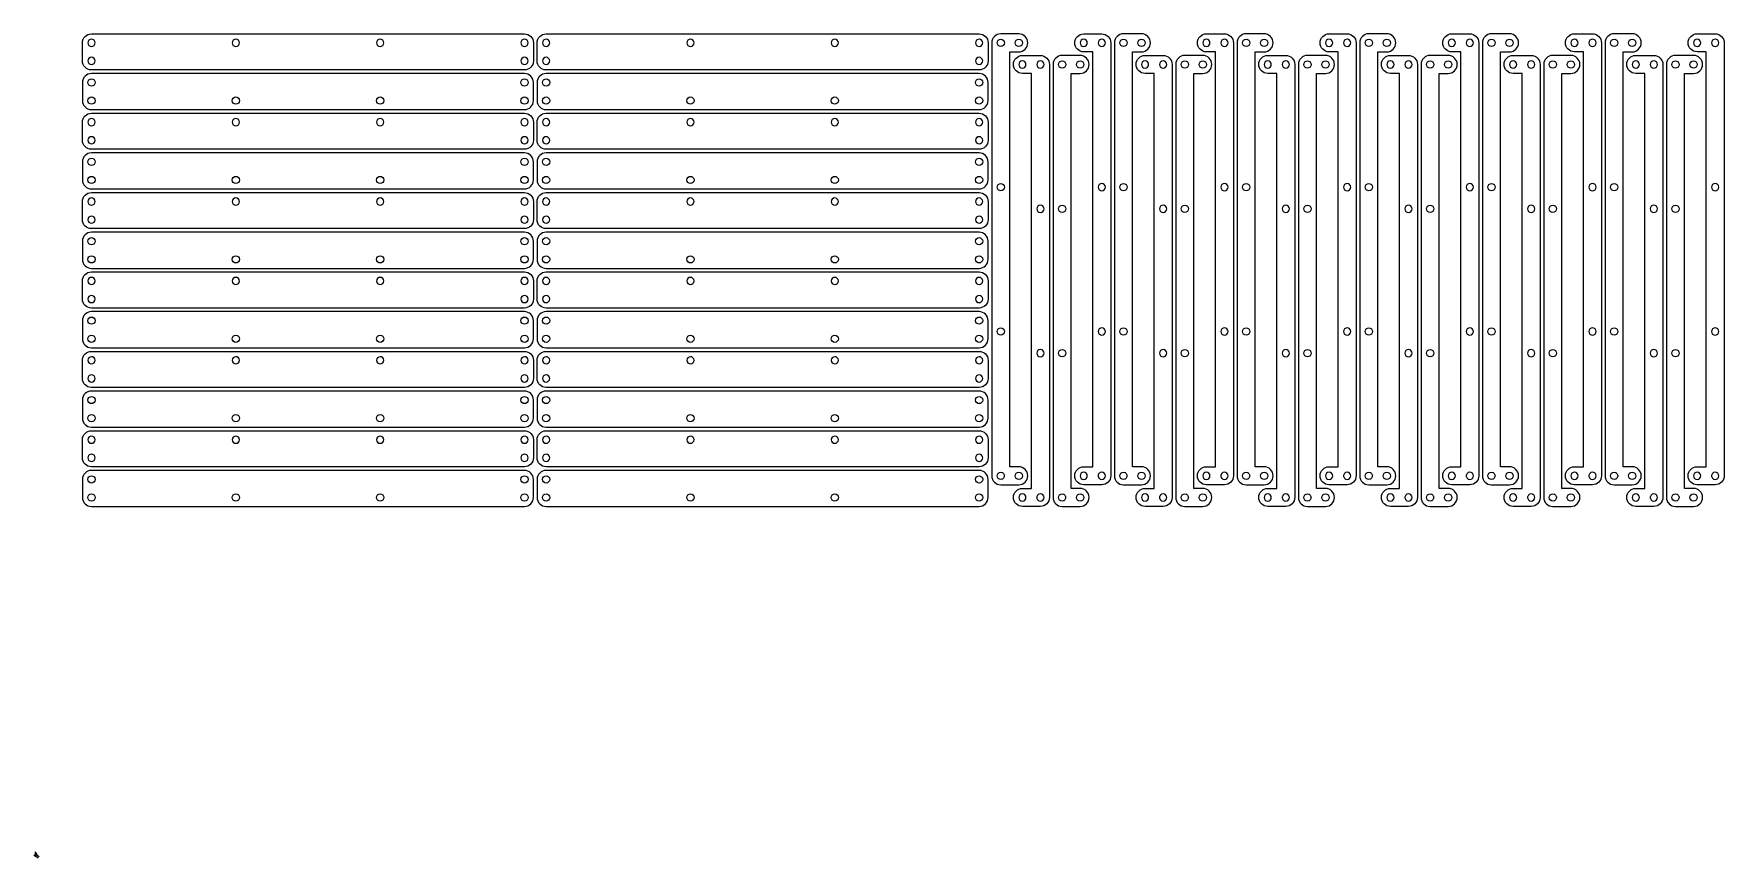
# Model space of a CAD drawing. Extents: x -1 to 936, y 295 to 752.
import ezdxf

# ---------------------------------------------------------------- set-up
doc = ezdxf.new("R2010")
doc.units = 0

msp = doc.modelspace()

# ---------------------------------------------------------------- linework, layer by layer
for p, q in [((26.552048, 748.782844), (27.012018, 749.632316)), ((27.012018, 749.632316), (27.621637, 750.37175)), ((27.621637, 750.37175), (28.361096, 750.98134)), ((28.361096, 750.98134), (29.210583, 751.441281)), ((29.210583, 751.441281), (30.150288, 751.73177)), ((30.150288, 751.73177), (31.1604, 751.833)), ((31.1604, 751.833), (271.16, 751.833)), ((271.16, 751.833), (272.170137, 751.73177)), ((272.170137, 751.73177), (273.109844, 751.441281)), ((273.109844, 751.441281), (273.959316, 750.98134)), ((273.959316, 750.98134), (274.69875, 750.37175)), ((274.69875, 750.37175), (275.30834, 749.632316)), ((275.30834, 749.632316), (275.768281, 748.782844)), ((278.551719, 748.782844), (279.01166, 749.632316)), ((279.01166, 749.632316), (279.62125, 750.37175)), ((279.62125, 750.37175), (280.360684, 750.98134)), ((280.360684, 750.98134), (281.210156, 751.441281)), ((281.210156, 751.441281), (282.149863, 751.73177)), ((282.149863, 751.73177), (283.16, 751.833)), ((283.16, 751.833), (523.159, 751.833)), ((523.159, 751.833), (524.16918, 751.73177)), ((524.16918, 751.73177), (525.109, 751.441281)), ((525.109, 751.441281), (525.958633, 750.98134)), ((525.958633, 750.98134), (526.69825, 750.37175)), ((526.69825, 750.37175), (527.308023, 749.632316)), ((527.308023, 749.632316), (527.768125, 748.782844)), ((531.01066, 749.632316), (530.550719, 748.782844)), ((531.62025, 750.37175), (531.01066, 749.632316)), ((532.359684, 750.98134), (531.62025, 750.37175)), ((533.209156, 751.441281), (532.359684, 750.98134)), ((534.148863, 751.73177), (533.209156, 751.441281)), ((535.159, 751.833), (534.148863, 751.73177)), ((545.159, 751.833), (535.159, 751.833)), ((546.169137, 751.73177), (545.159, 751.833)), ((547.108844, 751.441281), (546.169137, 751.73177)), ((547.958316, 750.98134), (547.108844, 751.441281)), ((548.69775, 750.37175), (547.958316, 750.98134)), ((549.30734, 749.632316), (548.69775, 750.37175)), ((549.767281, 748.782844), (549.30734, 749.632316)), ((576.549719, 748.783266), (577.00966, 749.632561)), ((577.00966, 749.632561), (577.61925, 750.371875)), ((577.61925, 750.371875), (578.358684, 750.981393)), ((578.358684, 750.981393), (579.208156, 751.441297)), ((579.208156, 751.441297), (580.147863, 751.731771)), ((580.147863, 751.731771), (581.158, 751.833)), ((581.158, 751.833), (591.158, 751.833)), ((591.158, 751.833), (592.168137, 751.73177)), ((592.168137, 751.73177), (593.107844, 751.441281)), ((593.107844, 751.441281), (593.957316, 750.98134)), ((593.957316, 750.98134), (594.69675, 750.37175)), ((594.69675, 750.37175), (595.30634, 749.632316)), ((595.30634, 749.632316), (595.766281, 748.782844)), ((599.00966, 749.634877), (598.549719, 748.785422)), ((599.61925, 750.374375), (599.00966, 749.634877)), ((600.358684, 750.984076), (599.61925, 750.374375)), ((601.208156, 751.444141), (600.358684, 750.984076)), ((602.147863, 751.734729), (601.208156, 751.444141)), ((603.158, 751.836), (602.147863, 751.734729)), ((613.158, 751.836), (603.158, 751.836)), ((614.168137, 751.73477), (613.158, 751.836)), ((615.107844, 751.444281), (614.168137, 751.73477)), ((615.957316, 750.98434), (615.107844, 751.444281)), ((616.69675, 750.37475), (615.957316, 750.98434)), ((617.30634, 749.635316), (616.69675, 750.37475)), ((617.766281, 748.785844), (617.30634, 749.635316)), ((644.548719, 748.785844), (645.00866, 749.635316)), ((645.00866, 749.635316), (645.61825, 750.37475)), ((645.61825, 750.37475), (646.357684, 750.98434)), ((646.357684, 750.98434), (647.207156, 751.444281)), ((647.207156, 751.444281), (648.146863, 751.73477)), ((648.146863, 751.73477), (649.157, 751.836)), ((649.157, 751.836), (659.157, 751.836)), ((659.157, 751.836), (660.167137, 751.73477)), ((660.167137, 751.73477), (661.106844, 751.444281)), ((661.106844, 751.444281), (661.956316, 750.98434)), ((661.956316, 750.98434), (662.69575, 750.37475)), ((662.69575, 750.37475), (663.30534, 749.635316)), ((663.30534, 749.635316), (663.765281, 748.785844)), ((667.00866, 749.635316), (666.548719, 748.785844)), ((667.61825, 750.37475), (667.00866, 749.635316)), ((668.357684, 750.98434), (667.61825, 750.37475)), ((669.207156, 751.444281), (668.357684, 750.98434)), ((670.146863, 751.73477), (669.207156, 751.444281)), ((671.157, 751.836), (670.146863, 751.73477)), ((681.157, 751.836), (671.157, 751.836)), ((682.167137, 751.73477), (681.157, 751.836)), ((683.106844, 751.444281), (682.167137, 751.73477)), ((683.956316, 750.98434), (683.106844, 751.444281)), ((684.69575, 750.37475), (683.956316, 750.98434)), ((685.30534, 749.635316), (684.69575, 750.37475)), ((685.765281, 748.785844), (685.30534, 749.635316)), ((712.547719, 748.786266), (713.00766, 749.635561)), ((713.00766, 749.635561), (713.61725, 750.374875)), ((713.61725, 750.374875), (714.356684, 750.984393)), ((714.356684, 750.984393), (715.206156, 751.444297)), ((715.206156, 751.444297), (716.145863, 751.734771)), ((716.145863, 751.734771), (717.156, 751.836)), ((717.156, 751.836), (727.156, 751.836)), ((727.156, 751.836), (728.166137, 751.73477)), ((728.166137, 751.73477), (729.105844, 751.444281)), ((729.105844, 751.444281), (729.955316, 750.98434)), ((729.955316, 750.98434), (730.69475, 750.37475)), ((730.69475, 750.37475), (731.30434, 749.635316)), ((731.30434, 749.635316), (731.764281, 748.785844)), ((735.007344, 749.635316), (734.547562, 748.785844)), ((735.61675, 750.37475), (735.007344, 749.635316)), ((736.356, 750.98434), (735.61675, 750.37475)), ((737.205312, 751.444281), (736.356, 750.98434)), ((738.144906, 751.73477), (737.205312, 751.444281)), ((739.155, 751.836), (738.144906, 751.73477)), ((749.156, 751.836), (739.155, 751.836)), ((750.166137, 751.734771), (749.156, 751.836)), ((751.105844, 751.444297), (750.166137, 751.734771)), ((751.955316, 750.984393), (751.105844, 751.444297)), ((752.69475, 750.374875), (751.955316, 750.984393)), ((753.30434, 749.635561), (752.69475, 750.374875)), ((753.764281, 748.786266), (753.30434, 749.635561)), ((780.546562, 748.786406), (781.006344, 749.635824)), ((781.006344, 749.635824), (781.61575, 750.37525)), ((781.61575, 750.37525), (782.355, 750.984832)), ((782.355, 750.984832), (783.204313, 751.444719)), ((783.204313, 751.444719), (784.143906, 751.735059)), ((784.143906, 751.735059), (785.154, 751.836)), ((785.154, 751.836), (795.155, 751.836)), ((795.155, 751.836), (796.165094, 751.73477)), ((796.165094, 751.73477), (797.104687, 751.444281)), ((797.104687, 751.444281), (797.954, 750.98434)), ((797.954, 750.98434), (798.69325, 750.37475)), ((798.69325, 750.37475), (799.302656, 749.635316)), ((799.302656, 749.635316), (799.762438, 748.785844)), ((803.006607, 749.638316), (802.546703, 748.788844)), ((803.616125, 750.37775), (803.006607, 749.638316)), ((804.355439, 750.98734), (803.616125, 750.37775)), ((805.204734, 751.447281), (804.355439, 750.98734)), ((806.144193, 751.73777), (805.204734, 751.447281)), ((807.154, 751.839), (806.144193, 751.73777)), ((817.155, 751.839), (807.154, 751.839)), ((818.165137, 751.73777), (817.155, 751.839)), ((819.104844, 751.447281), (818.165137, 751.73777)), ((819.954316, 750.98734), (819.104844, 751.447281)), ((820.69375, 750.37775), (819.954316, 750.98734)), ((821.30334, 749.638316), (820.69375, 750.37775)), ((821.763281, 748.788844), (821.30334, 749.638316)), ((848.545703, 748.788844), (849.005607, 749.638316)), ((849.005607, 749.638316), (849.615125, 750.37775)), ((849.615125, 750.37775), (850.354439, 750.98734)), ((850.354439, 750.98734), (851.203734, 751.447281)), ((851.203734, 751.447281), (852.143193, 751.73777)), ((852.143193, 751.73777), (853.153, 751.839)), ((853.153, 751.839), (863.154, 751.839)), ((863.154, 751.839), (864.164094, 751.73777)), ((864.164094, 751.73777), (865.103687, 751.447281)), ((865.103687, 751.447281), (865.953, 750.98734)), ((865.953, 750.98734), (866.69225, 750.37775)), ((866.69225, 750.37775), (867.301656, 749.638316)), ((867.301656, 749.638316), (867.761438, 748.788844)), ((871.005344, 749.638316), (870.545562, 748.788844)), ((871.61475, 750.37775), (871.005344, 749.638316)), ((872.354, 750.98734), (871.61475, 750.37775)), ((873.203313, 751.447281), (872.354, 750.98734)), ((874.142906, 751.73777), (873.203313, 751.447281)), ((875.153, 751.839), (874.142906, 751.73777)), ((885.154, 751.839), (875.153, 751.839)), ((886.164094, 751.73777), (885.154, 751.839)), ((887.103687, 751.447281), (886.164094, 751.73777)), ((887.953, 750.98734), (887.103687, 751.447281)), ((888.69225, 750.37775), (887.953, 750.98734)), ((889.301656, 749.638316), (888.69225, 750.37775)), ((889.761438, 748.788844), (889.301656, 749.638316)), ((916.543719, 748.789406), (917.00366, 749.638824)), ((917.00366, 749.638824), (917.61325, 750.37825)), ((917.61325, 750.37825), (918.352684, 750.987832)), ((918.352684, 750.987832), (919.202156, 751.447719)), ((919.202156, 751.447719), (920.141863, 751.738059)), ((920.141863, 751.738059), (921.152, 751.839)), ((921.152, 751.839), (931.153, 751.839)), ((931.153, 751.839), (932.163094, 751.73777)), ((932.163094, 751.73777), (933.102688, 751.447281)), ((933.102688, 751.447281), (933.952, 750.98734)), ((933.952, 750.98734), (934.69125, 750.37775)), ((934.69125, 750.37775), (935.300656, 749.638316)), ((935.300656, 749.638316), (935.760438, 748.788844)), ((26.1603, 746.833), (26.261539, 747.843137)), ((26.1603, 736.833), (26.1603, 746.833)), ((26.261539, 747.843137), (26.552048, 748.782844)), ((29.318142, 747.62925), (29.1609, 746.851)), ((29.1609, 746.851), (29.317973, 746.07275)), ((29.317973, 746.07275), (29.746387, 745.437)), ((29.746613, 748.265), (29.318142, 747.62925)), ((29.746387, 745.437), (30.381933, 745.00825)), ((30.382102, 748.69375), (29.746613, 748.265)), ((30.381933, 745.00825), (31.1604, 744.851)), ((31.1604, 748.851), (30.382102, 748.69375)), ((31.938981, 748.693891), (31.1604, 748.851)), ((31.1604, 744.851), (31.93915, 745.008109)), ((32.574875, 748.265375), (31.938981, 748.693891)), ((31.93915, 745.008109), (32.5751, 745.436625)), ((33.003656, 747.629672), (32.574875, 748.265375)), ((32.5751, 745.436625), (33.003825, 746.072328)), ((33.1609, 746.851), (33.003656, 747.629672)), ((33.003825, 746.072328), (33.1609, 746.851)), ((109.318109, 747.62925), (109.161, 746.851)), ((109.161, 746.851), (109.318109, 746.07275)), ((109.746625, 748.265), (109.318109, 747.62925)), ((109.318109, 746.07275), (109.746625, 745.437)), ((110.382328, 748.69375), (109.746625, 748.265)), ((109.746625, 745.437), (110.382328, 745.00825)), ((111.161, 748.851), (110.382328, 748.69375)), ((110.382328, 745.00825), (111.161, 744.851)), ((111.93925, 748.693891), (111.161, 748.851)), ((111.161, 744.851), (111.93925, 745.008109)), ((112.575, 748.265375), (111.93925, 748.693891)), ((111.93925, 745.008109), (112.575, 745.436625)), ((113.00375, 747.629672), (112.575, 748.265375)), ((112.575, 745.436625), (113.00375, 746.072328)), ((113.161, 746.851), (113.00375, 747.629672)), ((113.00375, 746.072328), (113.161, 746.851)), ((189.318094, 747.62925), (189.161, 746.851)), ((189.161, 746.851), (189.317953, 746.07275)), ((189.317953, 746.07275), (189.746125, 745.437)), ((189.7465, 748.265), (189.318094, 747.62925)), ((189.746125, 745.437), (190.381484, 745.00825)), ((190.381906, 748.69375), (189.7465, 748.265)), ((190.381484, 745.00825), (191.16, 744.851)), ((191.16, 748.851), (190.381906, 748.69375)), ((191.938828, 748.693891), (191.16, 748.851)), ((191.16, 744.851), (191.938828, 745.008109)), ((192.574875, 748.265375), (191.938828, 748.693891)), ((191.938828, 745.008109), (192.574875, 745.436625)), ((193.003734, 747.629672), (192.574875, 748.265375)), ((192.574875, 745.436625), (193.003734, 746.072328)), ((193.161, 746.851), (193.003734, 747.629672)), ((193.003734, 746.072328), (193.161, 746.851)), ((269.317672, 747.62925), (269.16, 746.851)), ((269.16, 746.851), (269.31725, 746.07275)), ((269.31725, 746.07275), (269.746, 745.437)), ((269.746375, 748.265), (269.317672, 747.62925)), ((269.746, 745.437), (270.38175, 745.00825)), ((270.381891, 748.69375), (269.746375, 748.265)), ((270.38175, 745.00825), (271.16, 744.851)), ((271.16, 748.851), (270.381891, 748.69375)), ((271.938828, 748.693891), (271.16, 748.851)), ((271.16, 744.851), (271.938828, 745.008109)), ((272.574875, 748.265375), (271.938828, 748.693891)), ((271.938828, 745.008109), (272.574875, 745.436625)), ((273.003734, 747.629672), (272.574875, 748.265375)), ((272.574875, 745.436625), (273.003734, 746.072328)), ((273.161, 746.851), (273.003734, 747.629672)), ((273.003734, 746.072328), (273.161, 746.851)), ((275.768281, 748.782844), (276.05877, 747.843137)), ((276.05877, 747.843137), (276.16, 746.833)), ((276.16, 746.833), (276.16, 736.833)), ((278.16, 746.833), (278.26123, 747.843137)), ((278.16, 736.833), (278.16, 746.833)), ((278.26123, 747.843137), (278.551719, 748.782844)), ((281.317531, 747.62925), (281.16, 746.851)), ((281.16, 746.851), (281.317109, 746.07275)), ((281.317109, 746.07275), (281.745625, 745.437)), ((281.746, 748.265), (281.317531, 747.62925)), ((281.745625, 745.437), (282.381328, 745.00825)), ((282.381469, 748.69375), (281.746, 748.265)), ((282.381328, 745.00825), (283.16, 744.851)), ((283.16, 748.851), (282.381469, 748.69375)), ((283.93825, 748.693891), (283.16, 748.851)), ((283.16, 744.851), (283.938812, 745.008109)), ((284.574, 748.265375), (283.93825, 748.693891)), ((283.938812, 745.008109), (284.57475, 745.436625)), ((285.00275, 747.629672), (284.574, 748.265375)), ((284.57475, 745.436625), (285.003312, 746.072328)), ((285.16, 746.851), (285.00275, 747.629672)), ((285.003312, 746.072328), (285.16, 746.851)), ((361.31725, 747.62925), (361.16, 746.851)), ((361.16, 746.851), (361.317109, 746.07275)), ((361.317109, 746.07275), (361.745625, 745.437)), ((361.746, 748.265), (361.31725, 747.62925)), ((361.745625, 745.437), (362.381328, 745.00825)), ((362.38175, 748.69375), (361.746, 748.265)), ((362.381328, 745.00825), (363.16, 744.851)), ((363.16, 748.851), (362.38175, 748.69375)), ((363.93825, 748.693891), (363.16, 748.851)), ((363.16, 744.851), (363.938812, 745.008109)), ((364.574, 748.265375), (363.93825, 748.693891)), ((363.938812, 745.008109), (364.57475, 745.436625)), ((365.00275, 747.629672), (364.574, 748.265375)), ((364.57475, 745.436625), (365.003312, 746.072328)), ((365.16, 746.851), (365.00275, 747.629672)), ((365.003312, 746.072328), (365.16, 746.851)), ((441.317531, 747.62925), (441.16, 746.851)), ((441.16, 746.851), (441.317109, 746.07275)), ((441.317109, 746.07275), (441.745625, 745.437)), ((441.746, 748.265), (441.317531, 747.62925)), ((441.745625, 745.437), (442.381328, 745.00825)), ((442.381469, 748.69375), (441.746, 748.265)), ((442.381328, 745.00825), (443.16, 744.851)), ((443.16, 748.851), (442.381469, 748.69375)), ((443.93825, 748.693891), (443.16, 748.851)), ((443.16, 744.851), (443.93825, 745.008109)), ((444.574, 748.265375), (443.93825, 748.693891)), ((443.93825, 745.008109), (444.574, 745.436625)), ((445.00275, 747.629672), (444.574, 748.265375)), ((444.574, 745.436625), (445.00275, 746.072328)), ((445.16, 746.851), (445.00275, 747.629672)), ((445.00275, 746.072328), (445.16, 746.851)), ((521.317109, 747.62925), (521.16, 746.851)), ((521.16, 746.851), (521.317109, 746.07275)), ((521.745625, 748.265), (521.317109, 747.62925)), ((521.317109, 746.07275), (521.745625, 745.437)), ((522.381328, 748.69375), (521.745625, 748.265)), ((521.745625, 745.437), (522.381328, 745.00825)), ((523.16, 748.851), (522.381328, 748.69375)), ((522.381328, 745.00825), (523.16, 744.851)), ((523.93825, 748.693891), (523.16, 748.851)), ((523.16, 744.851), (523.938812, 745.008109)), ((524.574, 748.265375), (523.93825, 748.693891)), ((523.938812, 745.008109), (524.57475, 745.436625)), ((525.00275, 747.629672), (524.574, 748.265375)), ((524.57475, 745.436625), (525.003312, 746.072328)), ((525.16, 746.851), (525.00275, 747.629672)), ((525.003312, 746.072328), (525.16, 746.851)), ((527.768125, 748.782844), (528.058727, 747.843137)), ((528.058727, 747.843137), (528.16, 746.833)), ((528.16, 746.833), (528.16, 736.833)), ((530.26023, 747.843137), (530.159, 746.833)), ((530.159, 746.833), (530.159, 506.833)), ((530.550719, 748.782844), (530.26023, 747.843137)), ((533.177, 746.833), (533.33425, 747.61125)), ((533.33425, 746.05475), (533.177, 746.833)), ((533.33425, 747.61125), (533.763, 748.247)), ((533.763, 745.419), (533.33425, 746.05475)), ((533.763, 748.247), (534.39875, 748.67575)), ((534.39875, 744.99025), (533.763, 745.419)), ((534.39875, 748.67575), (535.177, 748.833)), ((535.177, 744.833), (534.39875, 744.99025)), ((535.177, 748.833), (535.955672, 748.675891)), ((535.955672, 744.990109), (535.177, 744.833)), ((535.955672, 748.675891), (536.591375, 748.247375)), ((536.591375, 745.418625), (535.955672, 744.990109)), ((536.591375, 748.247375), (537.019891, 747.611672)), ((537.019891, 746.054328), (536.591375, 745.418625)), ((537.019891, 747.611672), (537.177, 746.833)), ((537.177, 746.833), (537.019891, 746.054328)), ((540.158, 511.831), (540.158, 741.831)), ((540.158, 741.831), (545.158, 741.831)), ((543.178, 746.833), (543.335109, 747.61125)), ((543.334687, 746.05475), (543.178, 746.833)), ((543.76325, 745.419), (543.334687, 746.05475)), ((543.335109, 747.61125), (543.763625, 748.247)), ((544.399188, 744.99025), (543.76325, 745.419)), ((543.763625, 748.247), (544.399328, 748.67575)), ((545.178, 744.833), (544.399188, 744.99025)), ((544.399328, 748.67575), (545.178, 748.833)), ((545.158, 741.831), (546.168137, 741.93223)), ((545.178, 748.833), (545.956094, 748.675891)), ((545.956094, 744.990109), (545.178, 744.833)), ((545.956094, 748.675891), (546.5915, 748.247375)), ((546.5915, 745.418625), (545.956094, 744.990109)), ((546.168137, 741.93223), (547.107844, 742.222719)), ((546.5915, 748.247375), (547.019906, 747.611672)), ((547.019906, 746.054328), (546.5915, 745.418625)), ((547.019906, 747.611672), (547.177, 746.833)), ((547.177, 746.833), (547.019906, 746.054328)), ((547.107844, 742.222719), (547.957316, 742.68266)), ((547.957316, 742.68266), (548.69675, 743.29225)), ((548.69675, 743.29225), (549.30634, 744.031684)), ((549.30634, 744.031684), (549.766281, 744.881156)), ((549.766281, 744.881156), (550.05677, 745.820863)), ((550.05777, 747.843137), (549.767281, 748.782844)), ((550.05677, 745.820863), (550.158, 746.831)), ((550.159, 746.833), (550.05777, 747.843137)), ((550.158, 746.831), (550.159, 746.833)), ((576.158, 746.834), (576.25923, 747.843807)), ((576.159, 746.833), (576.158, 746.834)), ((576.260518, 745.823193), (576.159, 746.833)), ((576.25923, 747.843807), (576.549719, 748.783266)), ((576.551141, 744.883734), (576.260518, 745.823193)), ((577.0111, 744.034439), (576.551141, 744.883734)), ((577.620625, 743.295125), (577.0111, 744.034439)), ((578.359947, 742.685607), (577.620625, 743.295125)), ((579.209297, 742.225703), (578.359947, 742.685607)), ((579.297109, 747.61225), (579.14, 746.834)), ((579.14, 746.834), (579.297109, 746.055328)), ((580.148904, 741.935229), (579.209297, 742.225703)), ((579.725625, 748.248), (579.297109, 747.61225)), ((579.297109, 746.055328), (579.725625, 745.419625)), ((580.361328, 748.67675), (579.725625, 748.248)), ((579.725625, 745.419625), (580.361328, 744.991109)), ((581.159, 741.834), (580.148904, 741.935229)), ((581.14, 748.834), (580.361328, 748.67675)), ((580.361328, 744.991109), (581.14, 744.834)), ((581.91825, 748.676328), (581.14, 748.834)), ((581.14, 744.834), (581.91825, 744.991109)), ((586.159, 741.834), (581.159, 741.834)), ((582.554, 748.247625), (581.91825, 748.676328)), ((581.91825, 744.991109), (582.554, 745.419625)), ((582.98275, 747.612109), (582.554, 748.247625)), ((582.554, 745.419625), (582.98275, 746.055328)), ((583.14, 746.834), (582.98275, 747.612109)), ((582.98275, 746.055328), (583.14, 746.834)), ((586.159, 511.834), (586.159, 741.834)), ((589.29725, 747.612094), (589.14, 746.834)), ((589.14, 746.834), (589.29725, 746.055172)), ((589.726, 748.2475), (589.29725, 747.612094)), ((589.29725, 746.055172), (589.726, 745.419125)), ((590.36175, 748.675906), (589.726, 748.2475)), ((589.726, 745.419125), (590.36175, 744.990266)), ((591.14, 748.833), (590.36175, 748.675906)), ((590.36175, 744.990266), (591.14, 744.833)), ((591.918672, 748.675906), (591.14, 748.833)), ((591.14, 744.833), (591.918672, 744.990266)), ((592.554375, 748.2475), (591.918672, 748.675906)), ((591.918672, 744.990266), (592.554375, 745.419125)), ((592.982891, 747.612094), (592.554375, 748.2475)), ((592.554375, 745.419125), (592.982891, 746.055172)), ((593.14, 746.834), (592.982891, 747.612094)), ((592.982891, 746.055172), (593.14, 746.834)), ((595.766281, 748.782844), (596.05677, 747.843137)), ((596.05677, 747.843137), (596.158, 746.833)), ((596.158, 746.833), (596.158, 506.834)), ((598.25923, 747.84585), (598.158, 746.836)), ((598.158, 746.836), (598.158, 506.836)), ((598.549719, 748.785422), (598.25923, 747.84585)), ((601.176, 746.836), (601.33325, 747.614094)), ((601.33325, 746.057328), (601.176, 746.836)), ((601.33325, 747.614094), (601.762, 748.2495)), ((601.762, 745.421625), (601.33325, 746.057328)), ((601.762, 748.2495), (602.39775, 748.677906)), ((602.39775, 744.993109), (601.762, 745.421625)), ((602.39775, 748.677906), (603.176, 748.835)), ((603.176, 744.836), (602.39775, 744.993109)), ((603.176, 748.835), (603.954672, 748.678047)), ((603.954672, 744.992687), (603.176, 744.836)), ((603.954672, 748.678047), (604.590375, 748.249875)), ((604.590375, 745.42125), (603.954672, 744.992687)), ((604.590375, 748.249875), (605.018891, 747.614516)), ((605.018891, 746.057187), (604.590375, 745.42125)), ((605.018891, 747.614516), (605.176, 746.836)), ((605.176, 746.836), (605.018891, 746.057187)), ((608.157, 511.834), (608.157, 741.834)), ((608.157, 741.834), (613.157, 741.834)), ((611.177, 746.836), (611.334109, 747.614109)), ((611.333687, 746.057328), (611.177, 746.836)), ((611.76225, 745.421625), (611.333687, 746.057328)), ((611.334109, 747.614109), (611.762625, 748.249625)), ((612.398188, 744.993109), (611.76225, 745.421625)), ((611.762625, 748.249625), (612.398328, 748.678328)), ((613.177, 744.836), (612.398188, 744.993109)), ((612.398328, 748.678328), (613.177, 748.836)), ((613.157, 741.834), (614.167137, 741.935187)), ((613.177, 748.836), (613.955094, 748.678891)), ((613.955094, 744.993109), (613.177, 744.836)), ((613.955094, 748.678891), (614.5905, 748.250375)), ((614.5905, 745.421625), (613.955094, 744.993109)), ((614.167137, 741.935187), (615.106844, 742.225563)), ((614.5905, 748.250375), (615.018906, 747.614672)), ((615.018906, 746.057328), (614.5905, 745.421625)), ((615.018906, 747.614672), (615.176, 746.836)), ((615.176, 746.836), (615.018906, 746.057328)), ((615.106844, 742.225563), (615.956316, 742.685344)), ((615.956316, 742.685344), (616.69575, 743.29475)), ((616.69575, 743.29475), (617.30534, 744.034)), ((617.30534, 744.034), (617.765281, 744.883312)), ((617.765281, 744.883312), (618.05577, 745.822906)), ((618.05677, 747.846137), (617.766281, 748.785844)), ((618.05577, 745.822906), (618.157, 746.833)), ((618.158, 746.836), (618.05677, 747.846137)), ((618.157, 746.833), (618.158, 746.836)), ((644.157, 746.836), (644.25823, 747.846137)), ((644.159, 746.836), (644.157, 746.836)), ((644.260188, 745.825863), (644.159, 746.836)), ((644.25823, 747.846137), (644.548719, 748.785844)), ((644.550563, 744.886156), (644.260188, 745.825863)), ((645.010344, 744.036684), (644.550563, 744.886156)), ((645.61975, 743.29725), (645.010344, 744.036684)), ((646.359, 742.68766), (645.61975, 743.29725)), ((647.208312, 742.227719), (646.359, 742.68766)), ((647.296109, 747.614672), (647.139, 746.836)), ((647.139, 746.836), (647.296109, 746.057328)), ((648.147906, 741.93723), (647.208312, 742.227719)), ((647.724625, 748.250375), (647.296109, 747.614672)), ((647.296109, 746.057328), (647.724625, 745.421625)), ((648.360328, 748.678891), (647.724625, 748.250375)), ((647.724625, 745.421625), (648.360328, 744.993109)), ((649.158, 741.836), (648.147906, 741.93723)), ((649.139, 748.836), (648.360328, 748.678891)), ((648.360328, 744.993109), (649.139, 744.836)), ((649.91725, 748.678891), (649.139, 748.836)), ((649.139, 744.836), (649.91725, 744.99325)), ((654.158, 741.836), (649.158, 741.836)), ((650.553, 748.250375), (649.91725, 748.678891)), ((649.91725, 744.99325), (650.553, 745.422)), ((650.98175, 747.614672), (650.553, 748.250375)), ((650.553, 745.422), (650.98175, 746.05775)), ((651.139, 746.836), (650.98175, 747.614672)), ((650.98175, 746.05775), (651.139, 746.836)), ((654.158, 511.837), (654.158, 741.836)), ((657.29625, 747.614672), (657.139, 746.836)), ((657.139, 746.836), (657.29625, 746.057328)), ((657.725, 748.250375), (657.29625, 747.614672)), ((657.29625, 746.057328), (657.725, 745.421625)), ((658.36075, 748.678891), (657.725, 748.250375)), ((657.725, 745.421625), (658.36075, 744.993109)), ((659.139, 748.836), (658.36075, 748.678891)), ((658.36075, 744.993109), (659.139, 744.836)), ((659.917672, 748.678469), (659.139, 748.836)), ((659.139, 744.836), (659.917672, 744.99325)), ((660.553375, 748.25), (659.917672, 748.678469)), ((659.917672, 744.99325), (660.553375, 745.422)), ((660.981891, 747.614531), (660.553375, 748.25)), ((660.553375, 745.422), (660.981891, 746.05775)), ((661.139, 746.836), (660.981891, 747.614531)), ((660.981891, 746.05775), (661.139, 746.836)), ((663.765281, 748.785844), (664.05577, 747.846137)), ((664.05577, 747.846137), (664.157, 746.836)), ((664.157, 746.836), (664.157, 506.836)), ((666.25823, 747.846137), (666.157, 746.836)), ((666.157, 746.836), (666.157, 506.836)), ((666.548719, 748.785844), (666.25823, 747.846137)), ((669.175, 746.836), (669.33225, 747.614094)), ((669.332109, 746.05775), (669.175, 746.836)), ((669.760625, 745.422), (669.332109, 746.05775)), ((669.33225, 747.614094), (669.761, 748.2495)), ((670.396328, 744.99325), (669.760625, 745.422)), ((669.761, 748.2495), (670.39675, 748.677906)), ((671.175, 744.836), (670.396328, 744.99325)), ((670.39675, 748.677906), (671.175, 748.835)), ((671.175, 748.835), (671.95325, 748.678047)), ((671.953672, 744.993109), (671.175, 744.836)), ((671.95325, 748.678047), (672.589, 748.249875)), ((672.589375, 745.421625), (671.953672, 744.993109)), ((672.589, 748.249875), (673.01775, 747.614516)), ((673.017891, 746.057328), (672.589375, 745.421625)), ((673.01775, 747.614516), (673.175, 746.836)), ((673.175, 746.836), (673.017891, 746.057328)), ((676.156, 511.834), (676.156, 741.834)), ((676.156, 741.834), (681.156, 741.834)), ((679.176, 746.836), (679.333094, 747.61425)), ((679.332672, 746.05775), (679.176, 746.836)), ((679.761125, 745.422), (679.332672, 746.05775)), ((679.333094, 747.61425), (679.7615, 748.25)), ((680.396766, 744.99325), (679.761125, 745.422)), ((679.7615, 748.25), (680.396906, 748.67875)), ((681.175, 744.836), (680.396766, 744.99325)), ((680.396906, 748.67875), (681.175, 748.836)), ((681.156, 741.834), (682.166096, 741.93523)), ((681.175, 748.836), (681.953672, 748.678891)), ((681.953672, 744.993109), (681.175, 744.836)), ((681.953672, 748.678891), (682.589375, 748.250375)), ((682.589375, 745.421625), (681.953672, 744.993109)), ((682.166096, 741.93523), (683.105703, 742.225719)), ((682.589375, 748.250375), (683.017891, 747.614672)), ((683.017891, 746.057328), (682.589375, 745.421625)), ((683.017891, 747.614672), (683.175, 746.836)), ((683.175, 746.836), (683.017891, 746.057328)), ((683.105703, 742.225719), (683.955053, 742.68566)), ((683.955053, 742.68566), (684.694375, 743.29525)), ((684.694375, 743.29525), (685.3039, 744.034684)), ((685.3039, 744.034684), (685.763859, 744.884156)), ((685.763859, 744.884156), (686.054482, 745.823863)), ((686.05577, 747.846137), (685.765281, 748.785844)), ((686.054482, 745.823863), (686.156, 746.834)), ((686.157, 746.836), (686.05577, 747.846137)), ((686.156, 746.834), (686.157, 746.836)), ((712.156, 746.837), (712.25723, 747.846807)), ((712.157, 746.836), (712.156, 746.837)), ((712.258518, 745.82615), (712.157, 746.836)), ((712.25723, 747.846807), (712.547719, 748.786266)), ((712.549141, 744.886578), (712.258518, 745.82615)), ((713.0091, 744.037123), (712.549141, 744.886578)), ((713.618625, 743.297625), (713.0091, 744.037123)), ((714.357947, 742.687924), (713.618625, 743.297625)), ((715.207297, 742.227859), (714.357947, 742.687924)), ((715.295109, 747.61525), (715.138, 746.837)), ((715.138, 746.837), (715.295109, 746.058328)), ((716.146904, 741.937271), (715.207297, 742.227859)), ((715.723625, 748.251), (715.295109, 747.61525)), ((715.295109, 746.058328), (715.723625, 745.422625)), ((716.359328, 748.67975), (715.723625, 748.251)), ((715.723625, 745.422625), (716.359328, 744.994109)), ((717.157, 741.836), (716.146904, 741.937271)), ((717.138, 748.837), (716.359328, 748.67975)), ((716.359328, 744.994109), (717.138, 744.837)), ((717.91625, 748.679328), (717.138, 748.837)), ((717.138, 744.837), (717.91625, 744.994109)), ((722.157, 741.836), (717.157, 741.836)), ((718.552, 748.250625), (717.91625, 748.679328)), ((717.91625, 744.994109), (718.552, 745.422625)), ((718.98075, 747.615109), (718.552, 748.250625)), ((718.552, 745.422625), (718.98075, 746.058328)), ((719.138, 746.837), (718.98075, 747.615109)), ((718.98075, 746.058328), (719.138, 746.837)), ((722.157, 511.837), (722.157, 741.836)), ((725.29525, 747.615094), (725.138, 746.837)), ((725.138, 746.837), (725.295109, 746.058172)), ((725.295109, 746.058172), (725.723625, 745.422125)), ((725.724, 748.2505), (725.29525, 747.615094)), ((725.723625, 745.422125), (726.359328, 744.993266)), ((726.35975, 748.678906), (725.724, 748.2505)), ((726.359328, 744.993266), (727.138, 744.836)), ((727.138, 748.836), (726.35975, 748.678906)), ((727.91625, 748.678906), (727.138, 748.836)), ((727.138, 744.836), (727.916672, 744.993266)), ((728.552, 748.2505), (727.91625, 748.678906)), ((727.916672, 744.993266), (728.552375, 745.422125)), ((728.98075, 747.615094), (728.552, 748.2505)), ((728.552375, 745.422125), (728.980891, 746.058172)), ((729.138, 746.837), (728.98075, 747.615094)), ((728.980891, 746.058172), (729.138, 746.837)), ((731.764281, 748.785844), (732.05477, 747.846137)), ((732.05477, 747.846137), (732.156, 746.836)), ((732.156, 746.836), (732.156, 506.837)), ((734.257187, 747.846137), (734.156, 746.836)), ((734.156, 746.836), (734.156, 506.837)), ((734.547562, 748.785844), (734.257187, 747.846137)), ((737.174, 746.837), (737.331109, 747.615094)), ((737.330687, 746.058172), (737.174, 746.837)), ((737.75925, 745.422125), (737.330687, 746.058172)), ((737.331109, 747.615094), (737.759625, 748.2505)), ((738.395187, 744.993266), (737.75925, 745.422125)), ((737.759625, 748.2505), (738.395328, 748.678906)), ((739.174, 744.836), (738.395187, 744.993266)), ((738.395328, 748.678906), (739.174, 748.836)), ((739.174, 748.836), (739.952094, 748.678906)), ((739.952094, 744.993266), (739.174, 744.836)), ((739.952094, 748.678906), (740.5875, 748.2505)), ((740.5875, 745.422125), (739.952094, 744.993266)), ((740.5875, 748.2505), (741.015906, 747.615094)), ((741.015906, 746.058172), (740.5875, 745.422125)), ((741.015906, 747.615094), (741.173, 746.837)), ((741.173, 746.837), (741.015906, 746.058172)), ((744.154, 511.835), (744.154, 741.834)), ((744.154, 741.834), (749.155, 741.834)), ((747.174, 746.837), (747.33125, 747.615094)), ((747.331109, 746.058328), (747.174, 746.837)), ((747.759625, 745.422625), (747.331109, 746.058328)), ((747.33125, 747.615094), (747.76, 748.2505)), ((748.395328, 744.994109), (747.759625, 745.422625)), ((747.76, 748.2505), (748.39575, 748.678906)), ((749.174, 744.837), (748.395328, 744.994109)), ((748.39575, 748.678906), (749.174, 748.836)), ((749.155, 741.834), (750.165094, 741.93523)), ((749.174, 748.836), (749.95225, 748.678906)), ((749.952672, 744.993687), (749.174, 744.837)), ((749.95225, 748.678906), (750.588, 748.2505)), ((750.588375, 745.42225), (749.952672, 744.993687)), ((750.165094, 741.93523), (751.104687, 742.225719)), ((750.588, 748.2505), (751.01675, 747.615094)), ((751.016891, 746.058187), (750.588375, 745.42225)), ((751.01675, 747.615094), (751.174, 746.837)), ((751.174, 746.837), (751.016891, 746.058187)), ((751.104687, 742.225719), (751.954, 742.68566)), ((751.954, 742.68566), (752.69325, 743.29525)), ((752.69325, 743.29525), (753.302656, 744.034684)), ((753.302656, 744.034684), (753.762438, 744.884156)), ((753.762438, 744.884156), (754.052813, 745.823863)), ((754.05477, 747.846807), (753.764281, 748.786266)), ((754.052813, 745.823863), (754.154, 746.834)), ((754.156, 746.837), (754.05477, 747.846807)), ((754.154, 746.834), (754.156, 746.837)), ((780.155, 746.837), (780.256187, 747.846848)), ((780.156, 746.837), (780.155, 746.837)), ((780.257229, 745.826863), (780.156, 746.837)), ((780.256187, 747.846848), (780.546562, 748.786406)), ((780.547703, 744.887156), (780.257229, 745.826863)), ((781.007607, 744.037684), (780.547703, 744.887156)), ((781.617125, 743.29825), (781.007607, 744.037684)), ((782.356439, 742.68866), (781.617125, 743.29825)), ((783.205734, 742.228719), (782.356439, 742.68866)), ((783.29325, 747.61525), (783.136, 746.837)), ((783.136, 746.837), (783.293109, 746.058328)), ((784.145193, 741.93823), (783.205734, 742.228719)), ((783.293109, 746.058328), (783.721625, 745.422625)), ((783.722, 748.251), (783.29325, 747.61525)), ((783.721625, 745.422625), (784.357328, 744.994109)), ((784.35775, 748.67975), (783.722, 748.251)), ((785.155, 741.837), (784.145193, 741.93823)), ((784.357328, 744.994109), (785.136, 744.837)), ((785.136, 748.837), (784.35775, 748.67975)), ((785.91425, 748.67975), (785.136, 748.837)), ((785.136, 744.837), (785.914672, 744.994109)), ((790.156, 741.837), (785.155, 741.837)), ((786.55, 748.251), (785.91425, 748.67975)), ((785.914672, 744.994109), (786.550375, 745.422625)), ((786.97875, 747.61525), (786.55, 748.251)), ((786.550375, 745.422625), (786.978891, 746.058328)), ((787.136, 746.837), (786.97875, 747.61525)), ((786.978891, 746.058328), (787.136, 746.837)), ((790.156, 511.837), (790.156, 741.837)), ((793.294109, 747.615094), (793.137, 746.837)), ((793.137, 746.837), (793.294109, 746.058172)), ((793.722625, 748.2505), (793.294109, 747.615094)), ((793.294109, 746.058172), (793.722625, 745.422125)), ((794.358328, 748.678906), (793.722625, 748.2505)), ((793.722625, 745.422125), (794.358328, 744.993266)), ((795.137, 748.836), (794.358328, 748.678906)), ((794.358328, 744.993266), (795.137, 744.836)), ((795.91525, 748.678906), (795.137, 748.836)), ((795.137, 744.836), (795.91525, 744.993266)), ((796.551, 748.2505), (795.91525, 748.678906)), ((795.91525, 744.993266), (796.551, 745.422125)), ((796.97975, 747.615094), (796.551, 748.2505)), ((796.551, 745.422125), (796.97975, 746.058172)), ((797.137, 746.837), (796.97975, 747.615094)), ((796.97975, 746.058172), (797.137, 746.837)), ((799.762438, 748.785844), (800.052813, 747.846137)), ((800.052813, 747.846137), (800.154, 746.836)), ((800.154, 746.836), (800.154, 506.837)), ((802.256229, 747.849137), (802.155, 746.839)), ((802.155, 746.839), (802.155, 506.839)), ((802.546703, 748.788844), (802.256229, 747.849137)), ((805.173, 746.839), (805.330109, 747.617094)), ((805.329687, 746.06075), (805.173, 746.839)), ((805.75825, 745.425), (805.329687, 746.06075)), ((805.330109, 747.617094), (805.758625, 748.2525)), ((806.394187, 744.99625), (805.75825, 745.425)), ((805.758625, 748.2525), (806.394328, 748.680906)), ((807.173, 744.839), (806.394187, 744.99625)), ((806.394328, 748.680906), (807.173, 748.838)), ((807.173, 748.838), (807.951094, 748.681047)), ((807.951094, 744.995688), (807.173, 744.839)), ((807.951094, 748.681047), (808.5865, 748.252875)), ((808.5865, 745.42425), (807.951094, 744.995688)), ((808.5865, 748.252875), (809.014906, 747.617516)), ((809.014906, 746.060188), (808.5865, 745.42425)), ((809.014906, 747.617516), (809.172, 746.839)), ((809.172, 746.839), (809.014906, 746.060188)), ((812.153, 511.837), (812.153, 741.837)), ((812.153, 741.837), (817.154, 741.837)), ((815.173, 746.839), (815.33025, 747.61725)), ((815.330109, 746.06075), (815.173, 746.839)), ((815.758625, 745.425), (815.330109, 746.06075)), ((815.33025, 747.61725), (815.759, 748.253)), ((816.394328, 744.99625), (815.758625, 745.425)), ((815.759, 748.253), (816.39475, 748.68175)), ((817.173, 744.839), (816.394328, 744.99625)), ((816.39475, 748.68175), (817.173, 748.839)), ((817.154, 741.837), (818.164094, 741.93823)), ((817.173, 748.839), (817.95125, 748.681891)), ((817.951672, 744.996109), (817.173, 744.839)), ((817.95125, 748.681891), (818.587, 748.253375)), ((818.587375, 745.424625), (817.951672, 744.996109)), ((818.164094, 741.93823), (819.103687, 742.228719)), ((818.587, 748.253375), (819.01575, 747.617672)), ((819.015891, 746.060328), (818.587375, 745.424625)), ((819.01575, 747.617672), (819.173, 746.839)), ((819.173, 746.839), (819.015891, 746.060328)), ((819.103687, 742.228719), (819.953, 742.68866)), ((819.953, 742.68866), (820.69225, 743.29825)), ((820.69225, 743.29825), (821.301656, 744.037684)), ((821.301656, 744.037684), (821.761438, 744.887156)), ((821.761438, 744.887156), (822.051813, 745.826863)), ((822.05377, 747.849137), (821.763281, 748.788844)), ((822.051813, 745.826863), (822.153, 746.837)), ((822.155, 746.839), (822.05377, 747.849137)), ((822.153, 746.837), (822.155, 746.839)), ((848.154, 746.839), (848.255229, 747.849137)), ((848.155, 746.839), (848.154, 746.839)), ((848.256229, 745.82915), (848.155, 746.839)), ((848.255229, 747.849137), (848.545703, 748.788844)), ((848.546703, 744.889578), (848.256229, 745.82915)), ((849.006607, 744.040123), (848.546703, 744.889578)), ((849.616125, 743.300625), (849.006607, 744.040123)), ((850.355439, 742.690924), (849.616125, 743.300625)), ((851.204734, 742.230859), (850.355439, 742.690924)), ((851.29225, 747.617672), (851.135, 746.839)), ((851.135, 746.839), (851.29225, 746.06075)), ((852.144193, 741.940271), (851.204734, 742.230859)), ((851.721, 748.253375), (851.29225, 747.617672)), ((851.29225, 746.06075), (851.721, 745.425)), ((852.35675, 748.681891), (851.721, 748.253375)), ((851.721, 745.425), (852.35675, 744.99625)), ((853.154, 741.839), (852.144193, 741.940271)), ((853.135, 748.839), (852.35675, 748.681891)), ((852.35675, 744.99625), (853.135, 744.839)), ((853.913672, 748.681891), (853.135, 748.839)), ((853.135, 744.839), (853.913672, 744.99625)), ((858.155, 741.839), (853.154, 741.839)), ((854.549375, 748.253375), (853.913672, 748.681891)), ((853.913672, 744.99625), (854.549375, 745.425)), ((854.977891, 747.617672), (854.549375, 748.253375)), ((854.549375, 745.425), (854.977891, 746.06075)), ((855.135, 746.839), (854.977891, 747.617672)), ((854.977891, 746.06075), (855.135, 746.839)), ((858.155, 511.84), (858.155, 741.839)), ((861.293109, 747.617672), (861.136, 746.839)), ((861.136, 746.839), (861.293109, 746.06075)), ((861.721625, 748.253375), (861.293109, 747.617672)), ((861.293109, 746.06075), (861.721625, 745.425)), ((862.357328, 748.681891), (861.721625, 748.253375)), ((861.721625, 745.425), (862.357328, 744.99625)), ((863.136, 748.839), (862.357328, 748.681891)), ((862.357328, 744.99625), (863.136, 744.839)), ((863.91425, 748.681891), (863.136, 748.839)), ((863.136, 744.839), (863.91425, 744.99625)), ((864.55, 748.253375), (863.91425, 748.681891)), ((863.91425, 744.99625), (864.55, 745.425)), ((864.97875, 747.617672), (864.55, 748.253375)), ((864.55, 745.425), (864.97875, 746.06075)), ((865.136, 746.839), (864.97875, 747.617672)), ((864.97875, 746.06075), (865.136, 746.839)), ((867.761438, 748.788844), (868.051813, 747.849137)), ((868.051813, 747.849137), (868.153, 746.839)), ((868.153, 746.839), (868.153, 506.839)), ((870.255187, 747.849137), (870.154, 746.839)), ((870.154, 746.839), (870.154, 506.839)), ((870.545562, 748.788844), (870.255187, 747.849137)), ((873.171, 746.839), (873.32825, 747.617672)), ((873.32825, 746.06075), (873.171, 746.839)), ((873.32825, 747.617672), (873.757, 748.253375)), ((873.757, 745.425), (873.32825, 746.06075)), ((873.757, 748.253375), (874.39275, 748.681891)), ((874.39275, 744.99625), (873.757, 745.425)), ((874.39275, 748.681891), (875.171, 748.839)), ((875.171, 744.839), (874.39275, 744.99625)), ((875.171, 748.839), (875.949672, 748.681891)), ((875.949672, 744.99625), (875.171, 744.839)), ((875.949672, 748.681891), (876.585375, 748.253375)), ((876.585375, 745.425), (875.949672, 744.99625)), ((876.585375, 748.253375), (877.013891, 747.617672)), ((877.013891, 746.06075), (876.585375, 745.425)), ((877.013891, 747.617672), (877.171, 746.839)), ((877.171, 746.839), (877.013891, 746.06075)), ((880.152, 511.837), (880.152, 741.837)), ((880.152, 741.837), (885.153, 741.837)), ((883.172, 746.839), (883.32925, 747.617672)), ((883.329109, 746.06075), (883.172, 746.839)), ((883.757625, 745.425), (883.329109, 746.06075)), ((883.32925, 747.617672), (883.758, 748.253375)), ((884.393328, 744.99625), (883.757625, 745.425)), ((883.758, 748.253375), (884.39375, 748.681891)), ((885.172, 744.839), (884.393328, 744.99625)), ((884.39375, 748.681891), (885.172, 748.839)), ((885.153, 741.837), (886.163094, 741.93823)), ((885.172, 748.839), (885.95025, 748.681891)), ((885.950672, 744.99625), (885.172, 744.839)), ((885.95025, 748.681891), (886.586, 748.253375)), ((886.586375, 745.425), (885.950672, 744.99625)), ((886.163094, 741.93823), (887.102688, 742.228719)), ((886.586, 748.253375), (887.01475, 747.617672)), ((887.014891, 746.06075), (886.586375, 745.425)), ((887.01475, 747.617672), (887.172, 746.839)), ((887.172, 746.839), (887.014891, 746.06075)), ((887.102688, 742.228719), (887.952, 742.68866)), ((887.952, 742.68866), (888.69125, 743.29825)), ((888.69125, 743.29825), (889.300656, 744.037684)), ((889.300656, 744.037684), (889.760438, 744.887156)), ((889.760438, 744.887156), (890.050813, 745.826863)), ((890.051813, 747.849137), (889.761438, 748.788844)), ((890.050813, 745.826863), (890.152, 746.837)), ((890.153, 746.839), (890.051813, 747.849137)), ((890.152, 746.837), (890.153, 746.839)), ((916.152, 746.84), (916.25323, 747.849848)), ((916.154, 746.839), (916.152, 746.84)), ((916.255187, 745.829193), (916.154, 746.839)), ((916.25323, 747.849848), (916.543719, 748.789406)), ((916.545562, 744.889734), (916.255187, 745.829193)), ((917.005344, 744.040439), (916.545562, 744.889734)), ((917.61475, 743.301125), (917.005344, 744.040439)), ((918.354, 742.691607), (917.61475, 743.301125)), ((919.203313, 742.231703), (918.354, 742.691607)), ((919.29125, 747.61825), (919.134, 746.84)), ((919.134, 746.84), (919.291109, 746.061328)), ((920.142906, 741.941229), (919.203313, 742.231703)), ((919.291109, 746.061328), (919.719625, 745.425625)), ((919.72, 748.254), (919.29125, 747.61825)), ((919.719625, 745.425625), (920.355328, 744.997109)), ((920.35575, 748.68275), (919.72, 748.254)), ((921.153, 741.84), (920.142906, 741.941229)), ((920.355328, 744.997109), (921.134, 744.84)), ((921.134, 748.84), (920.35575, 748.68275)), ((921.91225, 748.682328), (921.134, 748.84)), ((921.134, 744.84), (921.912672, 744.997109)), ((926.154, 741.84), (921.153, 741.84)), ((922.548, 748.253625), (921.91225, 748.682328)), ((921.912672, 744.997109), (922.548375, 745.425625)), ((922.97675, 747.618109), (922.548, 748.253625)), ((922.548375, 745.425625), (922.976891, 746.061328)), ((923.134, 746.84), (922.97675, 747.618109)), ((922.976891, 746.061328), (923.134, 746.84)), ((926.154, 511.84), (926.154, 741.84)), ((929.292094, 747.618094), (929.135, 746.84)), ((929.135, 746.84), (929.292094, 746.061172)), ((929.7205, 748.2535), (929.292094, 747.618094)), ((929.292094, 746.061172), (929.7205, 745.425125)), ((930.355906, 748.681906), (929.7205, 748.2535)), ((929.7205, 745.425125), (930.355906, 744.996266)), ((931.134, 748.839), (930.355906, 748.681906)), ((930.355906, 744.996266), (931.134, 744.839)), ((931.912672, 748.681906), (931.134, 748.839)), ((931.134, 744.839), (931.912813, 744.996266)), ((932.548375, 748.2535), (931.912672, 748.681906)), ((931.912813, 744.996266), (932.54875, 745.425125)), ((932.976891, 747.618094), (932.548375, 748.2535)), ((932.54875, 745.425125), (932.977313, 746.061172)), ((933.134, 746.84), (932.976891, 747.618094)), ((932.977313, 746.061172), (933.134, 746.84)), ((935.760438, 748.788844), (936.050813, 747.849137)), ((936.050813, 747.849137), (936.152, 746.839)), ((936.152, 746.839), (936.152, 506.84)), ((26.261539, 735.822863), (26.1603, 736.833)), ((26.552048, 734.883156), (26.261539, 735.822863)), ((27.012018, 734.033684), (26.552048, 734.883156)), ((27.621637, 733.29425), (27.012018, 734.033684)), ((28.361096, 732.68466), (27.621637, 733.29425)), ((29.210583, 732.224719), (28.361096, 732.68466)), ((29.318142, 737.59325), (29.1609, 736.815)), ((29.1609, 736.815), (29.317973, 736.036328)), ((30.150288, 731.93423), (29.210583, 732.224719)), ((29.317973, 736.036328), (29.746387, 735.400625)), ((29.746613, 738.229), (29.318142, 737.59325)), ((29.746387, 735.400625), (30.381933, 734.972109)), ((30.382102, 738.65775), (29.746613, 738.229)), ((31.1604, 731.833), (30.150288, 731.93423)), ((30.381933, 734.972109), (31.1604, 734.815)), ((31.1604, 738.815), (30.382102, 738.65775)), ((31.938981, 738.65775), (31.1604, 738.815)), ((31.1604, 734.815), (31.93915, 734.972109)), ((271.16, 731.833), (31.1604, 731.833)), ((32.574875, 738.229), (31.938981, 738.65775)), ((31.93915, 734.972109), (32.5751, 735.400625)), ((33.003656, 737.59325), (32.574875, 738.229)), ((32.5751, 735.400625), (33.003825, 736.036328)), ((33.1609, 736.815), (33.003656, 737.59325)), ((33.003825, 736.036328), (33.1609, 736.815)), ((269.317672, 737.59325), (269.16, 736.815)), ((269.16, 736.815), (269.31725, 736.036328)), ((269.31725, 736.036328), (269.746, 735.400625)), ((269.746375, 738.229), (269.317672, 737.59325)), ((269.746, 735.400625), (270.38175, 734.972109)), ((270.381891, 738.65775), (269.746375, 738.229)), ((270.38175, 734.972109), (271.16, 734.815)), ((271.16, 738.815), (270.381891, 738.65775)), ((271.938828, 738.65775), (271.16, 738.815)), ((271.16, 734.815), (271.938828, 734.972109)), ((272.170137, 731.93423), (271.16, 731.833)), ((272.574875, 738.229), (271.938828, 738.65775)), ((271.938828, 734.972109), (272.574875, 735.400625)), ((273.109844, 732.224719), (272.170137, 731.93423)), ((273.003734, 737.59325), (272.574875, 738.229)), ((272.574875, 735.400625), (273.003734, 736.036328)), ((273.161, 736.815), (273.003734, 737.59325)), ((273.003734, 736.036328), (273.161, 736.815)), ((273.959316, 732.68466), (273.109844, 732.224719)), ((274.69875, 733.29425), (273.959316, 732.68466)), ((275.30834, 734.033684), (274.69875, 733.29425)), ((275.768281, 734.883156), (275.30834, 734.033684)), ((276.05877, 735.822863), (275.768281, 734.883156)), ((276.16, 736.833), (276.05877, 735.822863)), ((278.26123, 735.822863), (278.16, 736.833)), ((278.551719, 734.883156), (278.26123, 735.822863)), ((279.01166, 734.033684), (278.551719, 734.883156)), ((279.62125, 733.29425), (279.01166, 734.033684)), ((280.360684, 732.68466), (279.62125, 733.29425)), ((281.210156, 732.224719), (280.360684, 732.68466)), ((281.317531, 737.59325), (281.16, 736.815)), ((281.16, 736.815), (281.317109, 736.036328)), ((282.149863, 731.93423), (281.210156, 732.224719)), ((281.317109, 736.036328), (281.745625, 735.400625)), ((281.746, 738.229), (281.317531, 737.59325)), ((281.745625, 735.400625), (282.381328, 734.972109)), ((282.381469, 738.65775), (281.746, 738.229)), ((283.16, 731.833), (282.149863, 731.93423)), ((282.381328, 734.972109), (283.16, 734.815)), ((283.16, 738.815), (282.381469, 738.65775)), ((283.93825, 738.65775), (283.16, 738.815)), ((283.16, 734.815), (283.938812, 734.972109)), ((523.159, 731.833), (283.16, 731.833)), ((284.574, 738.229), (283.93825, 738.65775)), ((283.938812, 734.972109), (284.57475, 735.400625)), ((285.00275, 737.59325), (284.574, 738.229)), ((284.57475, 735.400625), (285.003312, 736.036328)), ((285.16, 736.815), (285.00275, 737.59325)), ((285.003312, 736.036328), (285.16, 736.815)), ((521.317109, 737.59325), (521.16, 736.815)), ((521.16, 736.815), (521.317109, 736.036328)), ((521.745625, 738.229), (521.317109, 737.59325)), ((521.317109, 736.036328), (521.745625, 735.400625)), ((522.381328, 738.65775), (521.745625, 738.229)), ((521.745625, 735.400625), (522.381328, 734.972109)), ((523.16, 738.815), (522.381328, 738.65775)), ((522.381328, 734.972109), (523.16, 734.815)), ((524.16918, 731.93423), (523.159, 731.833)), ((523.93825, 738.65775), (523.16, 738.815)), ((523.16, 734.815), (523.938812, 734.972109)), ((524.574, 738.229), (523.93825, 738.65775)), ((523.938812, 734.972109), (524.57475, 735.400625)), ((525.109, 732.224719), (524.16918, 731.93423)), ((525.00275, 737.59325), (524.574, 738.229)), ((524.57475, 735.400625), (525.003312, 736.036328)), ((525.16, 736.815), (525.00275, 737.59325)), ((525.003312, 736.036328), (525.16, 736.815)), ((525.958633, 732.68466), (525.109, 732.224719)), ((526.69825, 733.29425), (525.958633, 732.68466)), ((527.308023, 734.033684), (526.69825, 733.29425)), ((527.768125, 734.883156), (527.308023, 734.033684)), ((528.058727, 735.822863), (527.768125, 734.883156)), ((528.16, 736.833), (528.058727, 735.822863)), ((542.159, 734.834), (542.26023, 735.843848)), ((542.16, 734.834), (542.159, 734.834)), ((542.261518, 733.823863), (542.16, 734.834)), ((542.26023, 735.843848), (542.550719, 736.783406)), ((542.552141, 732.884156), (542.261518, 733.823863)), ((542.550719, 736.783406), (543.01066, 737.632824)), ((543.0121, 732.034684), (542.552141, 732.884156)), ((543.01066, 737.632824), (543.62025, 738.37225)), ((543.621625, 731.29525), (543.0121, 732.034684)), ((543.62025, 738.37225), (544.359684, 738.981832)), ((544.360947, 730.68566), (543.621625, 731.29525)), ((544.359684, 738.981832), (545.209156, 739.441719)), ((545.298109, 735.61225), (545.141, 734.834)), ((545.141, 734.834), (545.298109, 734.055328)), ((545.209156, 739.441719), (546.148863, 739.732059)), ((545.726625, 736.248), (545.298109, 735.61225)), ((545.298109, 734.055328), (545.726625, 733.419625)), ((546.362328, 736.67675), (545.726625, 736.248)), ((545.726625, 733.419625), (546.362328, 732.991109)), ((546.148863, 739.732059), (547.159, 739.833)), ((547.141, 736.834), (546.362328, 736.67675)), ((546.362328, 732.991109), (547.141, 732.834)), ((547.91925, 736.676328), (547.141, 736.834)), ((547.141, 732.834), (547.91925, 732.991109)), ((547.159, 739.833), (557.159, 739.833)), ((548.555, 736.247625), (547.91925, 736.676328)), ((547.91925, 732.991109), (548.555, 733.419625)), ((548.98375, 735.612109), (548.555, 736.247625)), ((548.555, 733.419625), (548.98375, 734.055328)), ((549.141, 734.834), (548.98375, 735.612109)), ((548.98375, 734.055328), (549.141, 734.834)), ((555.29825, 735.612094), (555.141, 734.834)), ((555.141, 734.834), (555.298109, 734.055172)), ((555.298109, 734.055172), (555.726625, 733.419125)), ((555.727, 736.2475), (555.29825, 735.612094)), ((555.726625, 733.419125), (556.362328, 732.990266)), ((556.36275, 736.675906), (555.727, 736.2475)), ((556.362328, 732.990266), (557.141, 732.833)), ((557.141, 736.833), (556.36275, 736.675906)), ((557.91925, 736.675906), (557.141, 736.833)), ((557.141, 732.833), (557.919672, 732.990266)), ((557.159, 739.833), (558.169137, 739.73177)), ((558.555, 736.2475), (557.91925, 736.675906)), ((557.919672, 732.990266), (558.555375, 733.419125)), ((558.169137, 739.73177), (559.108844, 739.441281)), ((558.98375, 735.612094), (558.555, 736.2475)), ((558.555375, 733.419125), (558.983891, 734.055172)), ((559.141, 734.834), (558.98375, 735.612094)), ((558.983891, 734.055172), (559.141, 734.834)), ((559.108844, 739.441281), (559.958316, 738.98134)), ((559.958316, 738.98134), (560.69775, 738.37175)), ((560.69775, 738.37175), (561.30734, 737.632316)), ((561.30734, 737.632316), (561.767281, 736.782844)), ((561.767281, 736.782844), (562.05777, 735.843137)), ((562.05777, 735.843137), (562.159, 734.833)), ((562.159, 734.833), (562.159, 494.834)), ((564.26023, 735.843137), (564.159, 734.833)), ((564.159, 734.833), (564.159, 494.834)), ((564.550719, 736.782844), (564.26023, 735.843137)), ((565.01066, 737.632316), (564.550719, 736.782844)), ((565.62025, 738.37175), (565.01066, 737.632316)), ((566.359684, 738.98134), (565.62025, 738.37175)), ((567.209156, 739.441281), (566.359684, 738.98134)), ((567.177, 734.834), (567.33425, 735.612094)), ((567.334109, 734.055172), (567.177, 734.834)), ((568.148863, 739.73177), (567.209156, 739.441281)), ((567.762625, 733.419125), (567.334109, 734.055172)), ((567.33425, 735.612094), (567.763, 736.2475)), ((568.398328, 732.990266), (567.762625, 733.419125)), ((567.763, 736.2475), (568.39875, 736.675906)), ((569.159, 739.833), (568.148863, 739.73177)), ((569.177, 732.833), (568.398328, 732.990266)), ((568.39875, 736.675906), (569.177, 736.833)), ((579.159, 739.833), (569.159, 739.833)), ((569.177, 736.833), (569.95525, 736.675906)), ((569.955672, 732.990266), (569.177, 732.833)), ((569.95525, 736.675906), (570.591, 736.2475)), ((570.591375, 733.419125), (569.955672, 732.990266)), ((570.591, 736.2475), (571.01975, 735.612094)), ((571.019891, 734.055172), (570.591375, 733.419125)), ((571.01975, 735.612094), (571.177, 734.834)), ((571.177, 734.834), (571.019891, 734.055172)), ((577.178, 734.834), (577.335109, 735.612094)), ((577.334687, 734.055328), (577.178, 734.834)), ((577.76325, 733.419625), (577.334687, 734.055328)), ((577.335109, 735.612094), (577.763625, 736.2475)), ((578.399188, 732.991109), (577.76325, 733.419625)), ((577.763625, 736.2475), (578.399328, 736.675906)), ((579.178, 732.834), (578.399188, 732.991109)), ((578.399328, 736.675906), (579.178, 736.833)), ((580.169137, 739.732059), (579.159, 739.833)), ((579.178, 736.833), (579.956094, 736.675906)), ((579.956094, 732.991109), (579.178, 732.834)), ((579.956094, 736.675906), (580.5915, 736.2475)), ((580.5915, 733.419625), (579.956094, 732.991109)), ((581.108844, 739.441719), (580.169137, 739.732059)), ((580.5915, 736.2475), (581.019906, 735.612094)), ((581.019906, 734.055328), (580.5915, 733.419625)), ((581.019906, 735.612094), (581.177, 734.834)), ((581.177, 734.834), (581.019906, 734.055328)), ((581.958316, 738.981832), (581.108844, 739.441719)), ((581.957316, 730.68266), (582.69675, 731.29225)), ((582.69775, 738.37225), (581.958316, 738.981832)), ((582.69675, 731.29225), (583.30634, 732.031684)), ((583.30734, 737.632824), (582.69775, 738.37225)), ((583.30634, 732.031684), (583.766281, 732.881156)), ((583.767281, 736.783406), (583.30734, 737.632824)), ((583.766281, 732.881156), (584.05677, 733.820863)), ((584.05777, 735.843848), (583.767281, 736.783406)), ((584.05677, 733.820863), (584.158, 734.831)), ((584.159, 734.834), (584.05777, 735.843848)), ((584.158, 734.831), (584.159, 734.834)), ((610.158, 734.836), (610.25923, 735.846137)), ((610.159, 734.836), (610.158, 734.836)), ((610.260518, 733.825863), (610.159, 734.836)), ((610.25923, 735.846137), (610.549719, 736.785844)), ((610.551141, 732.886156), (610.260518, 733.825863)), ((610.549719, 736.785844), (611.00966, 737.635316)), ((611.0111, 732.036684), (610.551141, 732.886156)), ((611.00966, 737.635316), (611.61925, 738.37475)), ((611.620625, 731.29725), (611.0111, 732.036684)), ((611.61925, 738.37475), (612.358684, 738.98434)), ((612.359947, 730.68766), (611.620625, 731.29725)), ((612.358684, 738.98434), (613.208156, 739.444281)), ((613.297109, 735.614672), (613.14, 734.836)), ((613.14, 734.836), (613.297109, 734.05775)), ((613.208156, 739.444281), (614.147863, 739.73477)), ((613.725625, 736.250375), (613.297109, 735.614672)), ((613.297109, 734.05775), (613.725625, 733.422)), ((614.361328, 736.678891), (613.725625, 736.250375)), ((613.725625, 733.422), (614.361328, 732.99325)), ((614.147863, 739.73477), (615.158, 739.836)), ((615.14, 736.836), (614.361328, 736.678891)), ((614.361328, 732.99325), (615.14, 732.836)), ((615.91825, 736.678891), (615.14, 736.836)), ((615.14, 732.836), (615.91825, 732.99325)), ((615.158, 739.836), (625.158, 739.836)), ((616.554, 736.250375), (615.91825, 736.678891)), ((615.91825, 732.99325), (616.554, 733.422)), ((616.98275, 735.614672), (616.554, 736.250375)), ((616.554, 733.422), (616.98275, 734.05775)), ((617.14, 734.836), (616.98275, 735.614672)), ((616.98275, 734.05775), (617.14, 734.836)), ((623.29725, 735.614672), (623.14, 734.836)), ((623.14, 734.836), (623.297109, 734.05775)), ((623.297109, 734.05775), (623.725625, 733.422)), ((623.726, 736.250375), (623.29725, 735.614672)), ((623.725625, 733.422), (624.361328, 732.99325)), ((624.36175, 736.678891), (623.726, 736.250375)), ((624.361328, 732.99325), (625.14, 732.836)), ((625.14, 736.836), (624.36175, 736.678891)), ((625.91825, 736.678891), (625.14, 736.836)), ((625.14, 732.836), (625.918672, 732.99325)), ((625.158, 739.836), (626.168137, 739.73477)), ((626.554, 736.250375), (625.91825, 736.678891)), ((625.918672, 732.99325), (626.554375, 733.422)), ((626.168137, 739.73477), (627.107844, 739.444281)), ((626.98275, 735.614672), (626.554, 736.250375)), ((626.554375, 733.422), (626.982891, 734.05775)), ((627.14, 734.836), (626.98275, 735.614672)), ((626.982891, 734.05775), (627.14, 734.836)), ((627.107844, 739.444281), (627.957316, 738.98434)), ((627.957316, 738.98434), (628.69675, 738.37475)), ((628.69675, 738.37475), (629.30634, 737.635316)), ((629.30634, 737.635316), (629.766281, 736.785844)), ((629.766281, 736.785844), (630.05677, 735.846137)), ((630.05677, 735.846137), (630.158, 734.836)), ((630.158, 734.836), (630.158, 494.836)), ((632.25923, 735.846137), (632.158, 734.836)), ((632.158, 734.836), (632.158, 494.836)), ((632.549719, 736.785844), (632.25923, 735.846137)), ((633.00966, 737.635316), (632.549719, 736.785844)), ((633.61925, 738.37475), (633.00966, 737.635316)), ((634.358684, 738.98434), (633.61925, 738.37475)), ((635.208156, 739.444281), (634.358684, 738.98434)), ((635.176, 734.836), (635.33325, 735.614672)), ((635.33325, 734.05775), (635.176, 734.836)), ((636.147863, 739.73477), (635.208156, 739.444281)), ((635.33325, 735.614672), (635.762, 736.250375)), ((635.762, 733.422), (635.33325, 734.05775)), ((635.762, 736.250375), (636.39775, 736.678891)), ((636.39775, 732.99325), (635.762, 733.422)), ((637.158, 739.836), (636.147863, 739.73477)), ((636.39775, 736.678891), (637.176, 736.836)), ((637.176, 732.836), (636.39775, 732.99325)), ((647.158, 739.836), (637.158, 739.836)), ((637.176, 736.836), (637.954672, 736.678891)), ((637.954672, 732.99325), (637.176, 732.836)), ((637.954672, 736.678891), (638.590375, 736.250375)), ((638.590375, 733.422), (637.954672, 732.99325)), ((638.590375, 736.250375), (639.018891, 735.614672)), ((639.018891, 734.05775), (638.590375, 733.422)), ((639.018891, 735.614672), (639.176, 734.836)), ((639.176, 734.836), (639.018891, 734.05775)), ((645.177, 734.836), (645.334109, 735.614672)), ((645.333687, 734.05775), (645.177, 734.836)), ((645.76225, 733.422), (645.333687, 734.05775)), ((645.334109, 735.614672), (645.762625, 736.250375)), ((646.398188, 732.99325), (645.76225, 733.422)), ((645.762625, 736.250375), (646.398328, 736.678891)), ((647.177, 732.836), (646.398188, 732.99325)), ((646.398328, 736.678891), (647.177, 736.836)), ((648.168137, 739.73477), (647.158, 739.836)), ((647.177, 736.836), (647.955094, 736.678891)), ((647.955094, 732.99325), (647.177, 732.836)), ((647.955094, 736.678891), (648.5905, 736.250375)), ((648.5905, 733.422), (647.955094, 732.99325)), ((649.107844, 739.444281), (648.168137, 739.73477)), ((648.5905, 736.250375), (649.018906, 735.614672)), ((649.018906, 734.05775), (648.5905, 733.422)), ((649.018906, 735.614672), (649.176, 734.836)), ((649.176, 734.836), (649.018906, 734.05775)), ((649.957316, 738.98434), (649.107844, 739.444281)), ((649.956316, 730.68566), (650.69575, 731.29525)), ((650.69675, 738.37475), (649.957316, 738.98434)), ((650.69575, 731.29525), (651.30534, 732.034684)), ((651.30634, 737.635316), (650.69675, 738.37475)), ((651.30534, 732.034684), (651.765281, 732.884156)), ((651.766281, 736.785844), (651.30634, 737.635316)), ((651.765281, 732.884156), (652.05577, 733.823863)), ((652.05677, 735.846137), (651.766281, 736.785844)), ((652.05577, 733.823863), (652.157, 734.834)), ((652.158, 734.836), (652.05677, 735.846137)), ((652.157, 734.834), (652.158, 734.836)), ((678.157, 734.837), (678.25823, 735.846807)), ((678.158, 734.836), (678.157, 734.837)), ((678.25923, 733.826193), (678.158, 734.836)), ((678.25823, 735.846807), (678.548719, 736.786266)), ((678.549719, 732.886734), (678.25923, 733.826193)), ((678.548719, 736.786266), (679.00866, 737.635561)), ((679.00966, 732.037439), (678.549719, 732.886734)), ((679.00866, 737.635561), (679.61825, 738.374875)), ((679.61925, 731.298125), (679.00966, 732.037439)), ((679.61825, 738.374875), (680.357684, 738.984393)), ((680.358684, 730.688607), (679.61925, 731.298125)), ((680.357684, 738.984393), (681.207156, 739.444297)), ((681.296094, 735.61525), (681.139, 734.837)), ((681.139, 734.837), (681.296094, 734.058328)), ((681.207156, 739.444297), (682.146863, 739.734771)), ((681.7245, 736.251), (681.296094, 735.61525)), ((681.296094, 734.058328), (681.7245, 733.422625)), ((682.359906, 736.67975), (681.7245, 736.251)), ((681.7245, 733.422625), (682.359906, 732.994109)), ((682.146863, 739.734771), (683.157, 739.836)), ((683.138, 736.837), (682.359906, 736.67975)), ((682.359906, 732.994109), (683.138, 732.837)), ((683.916672, 736.679328), (683.138, 736.837)), ((683.138, 732.837), (683.916812, 732.994109)), ((683.157, 739.836), (693.157, 739.836)), ((684.552375, 736.250625), (683.916672, 736.679328)), ((683.916812, 732.994109), (684.55275, 733.422625)), ((684.980891, 735.615109), (684.552375, 736.250625)), ((684.55275, 733.422625), (684.981313, 734.058328)), ((685.138, 734.837), (684.980891, 735.615109)), ((684.981313, 734.058328), (685.138, 734.837)), ((691.29625, 735.615094), (691.139, 734.837)), ((691.139, 734.837), (691.296109, 734.058172)), ((691.296109, 734.058172), (691.724625, 733.422125)), ((691.725, 736.2505), (691.29625, 735.615094)), ((691.724625, 733.422125), (692.360328, 732.993266)), ((692.36075, 736.678906), (691.725, 736.2505)), ((692.360328, 732.993266), (693.139, 732.836)), ((693.139, 736.836), (692.36075, 736.678906)), ((693.91725, 736.678906), (693.139, 736.836)), ((693.139, 732.836), (693.917672, 732.993266)), ((693.157, 739.836), (694.167137, 739.73477)), ((694.553, 736.2505), (693.91725, 736.678906)), ((693.917672, 732.993266), (694.553375, 733.422125)), ((694.167137, 739.73477), (695.106844, 739.444281)), ((694.98175, 735.615094), (694.553, 736.2505)), ((694.553375, 733.422125), (694.981891, 734.058172)), ((695.139, 734.837), (694.98175, 735.615094)), ((694.981891, 734.058172), (695.139, 734.837)), ((695.106844, 739.444281), (695.956316, 738.98434)), ((695.956316, 738.98434), (696.69575, 738.37475)), ((696.69575, 738.37475), (697.30534, 737.635316)), ((697.30534, 737.635316), (697.765281, 736.785844)), ((697.765281, 736.785844), (698.05577, 735.846137)), ((698.05577, 735.846137), (698.157, 734.836)), ((698.157, 734.836), (698.157, 494.837)), ((700.25823, 735.846137), (700.157, 734.836)), ((700.157, 734.836), (700.157, 494.837)), ((700.548719, 736.785844), (700.25823, 735.846137)), ((701.00866, 737.635316), (700.548719, 736.785844)), ((701.61825, 738.37475), (701.00866, 737.635316)), ((702.357684, 738.98434), (701.61825, 738.37475)), ((703.207156, 739.444281), (702.357684, 738.98434)), ((703.175, 734.837), (703.33225, 735.615094)), ((703.332109, 734.058172), (703.175, 734.837)), ((704.146863, 739.73477), (703.207156, 739.444281)), ((703.760625, 733.422125), (703.332109, 734.058172)), ((703.33225, 735.615094), (703.761, 736.2505)), ((704.396328, 732.993266), (703.760625, 733.422125)), ((703.761, 736.2505), (704.39675, 736.678906)), ((705.157, 739.836), (704.146863, 739.73477)), ((705.175, 732.836), (704.396328, 732.993266)), ((704.39675, 736.678906), (705.175, 736.836)), ((715.157, 739.836), (705.157, 739.836)), ((705.175, 736.836), (705.95325, 736.678906)), ((705.953672, 732.993266), (705.175, 732.836)), ((705.95325, 736.678906), (706.589, 736.2505)), ((706.589375, 733.422125), (705.953672, 732.993266)), ((706.589, 736.2505), (707.01775, 735.615094)), ((707.017891, 734.058172), (706.589375, 733.422125)), ((707.01775, 735.615094), (707.175, 734.837)), ((707.175, 734.837), (707.017891, 734.058172)), ((713.175, 734.837), (713.33225, 735.615094)), ((713.33225, 734.058328), (713.175, 734.837)), ((713.33225, 735.615094), (713.761, 736.2505)), ((713.761, 733.422625), (713.33225, 734.058328)), ((713.761, 736.2505), (714.39675, 736.678906)), ((714.39675, 732.994109), (713.761, 733.422625)), ((714.39675, 736.678906), (715.175, 736.836)), ((715.175, 732.837), (714.39675, 732.994109)), ((716.167137, 739.734771), (715.157, 739.836)), ((715.175, 736.836), (715.953672, 736.678906)), ((715.953672, 732.993687), (715.175, 732.837)), ((715.953672, 736.678906), (716.589375, 736.2505)), ((716.589375, 733.42225), (715.953672, 732.993687)), ((717.106844, 739.444297), (716.167137, 739.734771)), ((716.589375, 736.2505), (717.017891, 735.615094)), ((717.017891, 734.058187), (716.589375, 733.42225)), ((717.017891, 735.615094), (717.175, 734.837)), ((717.175, 734.837), (717.017891, 734.058187)), ((717.956316, 738.984393), (717.106844, 739.444297)), ((717.955053, 730.68566), (718.694375, 731.29525)), ((718.69575, 738.374875), (717.956316, 738.984393)), ((718.694375, 731.29525), (719.3039, 732.034684)), ((719.30534, 737.635561), (718.69575, 738.374875)), ((719.3039, 732.034684), (719.763859, 732.884156)), ((719.765281, 736.786266), (719.30534, 737.635561)), ((719.763859, 732.884156), (720.054482, 733.823863)), ((720.05577, 735.846807), (719.765281, 736.786266)), ((720.054482, 733.823863), (720.156, 734.834)), ((720.157, 734.837), (720.05577, 735.846807)), ((720.156, 734.834), (720.157, 734.837)), ((746.155, 734.837), (746.25623, 735.847135)), ((746.157, 734.837), (746.155, 734.837)), ((746.258188, 733.826863), (746.157, 734.837)), ((746.25623, 735.847135), (746.546719, 736.786828)), ((746.548563, 732.887156), (746.258188, 733.826863)), ((746.546719, 736.786828), (747.00666, 737.636264)), ((747.008344, 732.037684), (746.548563, 732.887156)), ((747.00666, 737.636264), (747.61625, 738.375625)), ((747.61775, 731.29825), (747.008344, 732.037684)), ((747.61625, 738.375625), (748.355684, 738.985096)), ((748.357, 730.68866), (747.61775, 731.29825)), ((748.355684, 738.985096), (749.205156, 739.444859)), ((749.29425, 735.615672), (749.137, 734.837)), ((749.137, 734.837), (749.294109, 734.058328)), ((749.205156, 739.444859), (750.144863, 739.7351)), ((749.294109, 734.058328), (749.722625, 733.422625)), ((749.723, 736.251375), (749.29425, 735.615672)), ((749.722625, 733.422625), (750.358328, 732.994109)), ((750.35875, 736.679891), (749.723, 736.251375)), ((750.144863, 739.7351), (751.155, 739.836)), ((750.358328, 732.994109), (751.137, 732.837)), ((751.137, 736.837), (750.35875, 736.679891)), ((751.91525, 736.67975), (751.137, 736.837)), ((751.137, 732.837), (751.915672, 732.994109)), ((751.155, 739.836), (761.156, 739.836)), ((752.551, 736.251), (751.91525, 736.67975)), ((751.915672, 732.994109), (752.551375, 733.422625)), ((752.97975, 735.61525), (752.551, 736.251)), ((752.551375, 733.422625), (752.979891, 734.058328)), ((753.137, 734.837), (752.97975, 735.61525)), ((752.979891, 734.058328), (753.137, 734.837)), ((759.295094, 735.615516), (759.138, 734.837)), ((759.138, 734.837), (759.295094, 734.058172)), ((759.7235, 736.250875), (759.295094, 735.615516)), ((759.295094, 734.058172), (759.7235, 733.422125)), ((760.358906, 736.679047), (759.7235, 736.250875)), ((759.7235, 733.422125), (760.358906, 732.993266)), ((761.137, 736.836), (760.358906, 736.679047)), ((760.358906, 732.993266), (761.137, 732.836)), ((761.915672, 736.678906), (761.137, 736.836)), ((761.137, 732.836), (761.915813, 732.993266)), ((761.156, 739.836), (762.166094, 739.73477)), ((762.551375, 736.2505), (761.915672, 736.678906)), ((761.915813, 732.993266), (762.55175, 733.422125)), ((762.166094, 739.73477), (763.105687, 739.444281)), ((762.979891, 735.615094), (762.551375, 736.2505)), ((762.55175, 733.422125), (762.980313, 734.058172)), ((763.137, 734.837), (762.979891, 735.615094)), ((762.980313, 734.058172), (763.137, 734.837)), ((763.105687, 739.444281), (763.955, 738.98434)), ((763.955, 738.98434), (764.69425, 738.37475)), ((764.69425, 738.37475), (765.303656, 737.635316)), ((765.303656, 737.635316), (765.763438, 736.785844)), ((765.763438, 736.785844), (766.053813, 735.846137)), ((766.053813, 735.846137), (766.155, 734.836)), ((766.155, 734.836), (766.155, 494.837)), ((768.257187, 735.846137), (768.156, 734.836)), ((768.156, 734.836), (768.156, 494.837)), ((768.547562, 736.785844), (768.257187, 735.846137)), ((769.007344, 737.635316), (768.547562, 736.785844)), ((769.61675, 738.37475), (769.007344, 737.635316)), ((770.356, 738.98434), (769.61675, 738.37475)), ((771.205312, 739.444281), (770.356, 738.98434)), ((771.174, 734.837), (771.331109, 735.615094)), ((771.330687, 734.058172), (771.174, 734.837)), ((772.144906, 739.73477), (771.205312, 739.444281)), ((771.75925, 733.422125), (771.330687, 734.058172)), ((771.331109, 735.615094), (771.759625, 736.2505)), ((772.395187, 732.993266), (771.75925, 733.422125)), ((771.759625, 736.2505), (772.395328, 736.678906)), ((773.155, 739.836), (772.144906, 739.73477)), ((773.174, 732.836), (772.395187, 732.993266)), ((772.395328, 736.678906), (773.174, 736.836)), ((783.156, 739.836), (773.155, 739.836)), ((773.174, 736.836), (773.952094, 736.679047)), ((773.952094, 732.993266), (773.174, 732.836)), ((773.952094, 736.679047), (774.5875, 736.250875)), ((774.5875, 733.422125), (773.952094, 732.993266)), ((774.5875, 736.250875), (775.015906, 735.615516)), ((775.015906, 734.058172), (774.5875, 733.422125)), ((775.015906, 735.615516), (775.173, 734.837)), ((775.173, 734.837), (775.015906, 734.058172)), ((781.174, 734.837), (781.33125, 735.615109)), ((781.331109, 734.058328), (781.174, 734.837)), ((781.759625, 733.422625), (781.331109, 734.058328)), ((781.33125, 735.615109), (781.76, 736.250625)), ((782.395328, 732.994109), (781.759625, 733.422625)), ((781.76, 736.250625), (782.39575, 736.679328)), ((783.174, 732.837), (782.395328, 732.994109)), ((782.39575, 736.679328), (783.174, 736.837)), ((784.166137, 739.7351), (783.156, 739.836)), ((783.174, 736.837), (783.95225, 736.679891)), ((783.952672, 732.994109), (783.174, 732.837)), ((783.95225, 736.679891), (784.588, 736.251375)), ((784.588375, 733.422625), (783.952672, 732.994109)), ((785.105844, 739.444859), (784.166137, 739.7351)), ((784.588, 736.251375), (785.01675, 735.615672)), ((785.016891, 734.058328), (784.588375, 733.422625)), ((785.01675, 735.615672), (785.174, 734.837)), ((785.174, 734.837), (785.016891, 734.058328)), ((785.955316, 738.985096), (785.105844, 739.444859)), ((785.954, 730.68566), (786.69325, 731.29525)), ((786.69475, 738.375625), (785.955316, 738.985096)), ((786.69325, 731.29525), (787.302656, 732.034684)), ((787.30434, 737.636264), (786.69475, 738.375625)), ((787.302656, 732.034684), (787.762438, 732.884156)), ((787.764281, 736.786828), (787.30434, 737.636264)), ((787.762438, 732.884156), (788.052813, 733.823863)), ((788.05477, 735.847135), (787.764281, 736.786828)), ((788.052813, 733.823863), (788.154, 734.834)), ((788.156, 734.837), (788.05477, 735.847135)), ((788.154, 734.834), (788.156, 734.837)), ((814.154, 734.84), (814.25523, 735.849807)), ((814.156, 734.839), (814.154, 734.84)), ((814.257187, 733.829193), (814.156, 734.839)), ((814.25523, 735.849807), (814.545719, 736.789266)), ((814.547562, 732.889734), (814.257187, 733.829193)), ((814.545719, 736.789266), (815.00566, 737.638561)), ((815.007344, 732.040439), (814.547562, 732.889734)), ((815.00566, 737.638561), (815.61525, 738.377875)), ((815.61675, 731.301125), (815.007344, 732.040439)), ((815.61525, 738.377875), (816.354684, 738.987393)), ((816.356, 730.691607), (815.61675, 731.301125)), ((816.354684, 738.987393), (817.204156, 739.447297)), ((817.29325, 735.61825), (817.136, 734.84)), ((817.136, 734.84), (817.293109, 734.061328)), ((817.204156, 739.447297), (818.143863, 739.737771)), ((817.293109, 734.061328), (817.721625, 733.425625)), ((817.722, 736.254), (817.29325, 735.61825)), ((817.721625, 733.425625), (818.357328, 732.997109)), ((818.35775, 736.68275), (817.722, 736.254)), ((818.143863, 739.737771), (819.154, 739.839)), ((818.357328, 732.997109), (819.136, 732.84)), ((819.136, 736.84), (818.35775, 736.68275)), ((819.91425, 736.682328), (819.136, 736.84)), ((819.136, 732.84), (819.914672, 732.997109)), ((819.154, 739.839), (829.155, 739.839)), ((820.55, 736.253625), (819.91425, 736.682328)), ((819.914672, 732.997109), (820.550375, 733.425625)), ((820.97875, 735.618109), (820.55, 736.253625)), ((820.550375, 733.425625), (820.978891, 734.061328)), ((821.136, 734.84), (820.97875, 735.618109)), ((820.978891, 734.061328), (821.136, 734.84)), ((827.294094, 735.618094), (827.137, 734.84)), ((827.137, 734.84), (827.294094, 734.061172)), ((827.7225, 736.2535), (827.294094, 735.618094)), ((827.294094, 734.061172), (827.7225, 733.425125)), ((828.357906, 736.681906), (827.7225, 736.2535)), ((827.7225, 733.425125), (828.357906, 732.996266)), ((829.136, 736.839), (828.357906, 736.681906)), ((828.357906, 732.996266), (829.136, 732.839)), ((829.914672, 736.681906), (829.136, 736.839)), ((829.136, 732.839), (829.914813, 732.996266)), ((829.155, 739.839), (830.165094, 739.73777)), ((830.550375, 736.2535), (829.914672, 736.681906)), ((829.914813, 732.996266), (830.55075, 733.425125)), ((830.165094, 739.73777), (831.104687, 739.447281)), ((830.978891, 735.618094), (830.550375, 736.2535)), ((830.55075, 733.425125), (830.979312, 734.061172)), ((831.136, 734.84), (830.978891, 735.618094)), ((830.979312, 734.061172), (831.136, 734.84)), ((831.104687, 739.447281), (831.954, 738.98734)), ((831.954, 738.98734), (832.69325, 738.37775)), ((832.69325, 738.37775), (833.302656, 737.638316)), ((833.302656, 737.638316), (833.762438, 736.788844)), ((833.762438, 736.788844), (834.052813, 735.849137)), ((834.052813, 735.849137), (834.154, 734.839)), ((834.154, 734.839), (834.154, 494.84)), ((836.256187, 735.849137), (836.155, 734.839)), ((836.155, 734.839), (836.155, 494.84)), ((836.546562, 736.788844), (836.256187, 735.849137)), ((837.006344, 737.638316), (836.546562, 736.788844)), ((837.61575, 738.37775), (837.006344, 737.638316)), ((838.355, 738.98734), (837.61575, 738.37775)), ((839.204313, 739.447281), (838.355, 738.98734)), ((839.173, 734.84), (839.330109, 735.618094)), ((839.329687, 734.061172), (839.173, 734.84)), ((840.143906, 739.73777), (839.204313, 739.447281)), ((839.75825, 733.425125), (839.329687, 734.061172)), ((839.330109, 735.618094), (839.758625, 736.2535)), ((840.394187, 732.996266), (839.75825, 733.425125)), ((839.758625, 736.2535), (840.394328, 736.681906)), ((841.154, 739.839), (840.143906, 739.73777)), ((841.173, 732.839), (840.394187, 732.996266)), ((840.394328, 736.681906), (841.173, 736.839)), ((851.155, 739.839), (841.154, 739.839)), ((841.173, 736.839), (841.951094, 736.681906)), ((841.951094, 732.996266), (841.173, 732.839)), ((841.951094, 736.681906), (842.5865, 736.2535)), ((842.5865, 733.425125), (841.951094, 732.996266)), ((842.5865, 736.2535), (843.014906, 735.618094)), ((843.014906, 734.061172), (842.5865, 733.425125)), ((843.014906, 735.618094), (843.172, 734.84)), ((843.172, 734.84), (843.014906, 734.061172)), ((849.173, 734.84), (849.33025, 735.618094)), ((849.330109, 734.061328), (849.173, 734.84)), ((849.758625, 733.425625), (849.330109, 734.061328)), ((849.33025, 735.618094), (849.759, 736.2535)), ((850.394328, 732.997109), (849.758625, 733.425625)), ((849.759, 736.2535), (850.39475, 736.681906)), ((851.173, 732.84), (850.394328, 732.997109)), ((850.39475, 736.681906), (851.173, 736.839)), ((852.165137, 739.737771), (851.155, 739.839)), ((851.173, 736.839), (851.95125, 736.681906)), ((851.951672, 732.996688), (851.173, 732.84)), ((851.95125, 736.681906), (852.587, 736.2535)), ((852.587375, 733.42525), (851.951672, 732.996688)), ((853.104844, 739.447297), (852.165137, 739.737771)), ((852.587, 736.2535), (853.01575, 735.618094)), ((853.015891, 734.061188), (852.587375, 733.42525)), ((853.01575, 735.618094), (853.173, 734.84)), ((853.173, 734.84), (853.015891, 734.061188)), ((853.954316, 738.987393), (853.104844, 739.447297)), ((853.953, 730.68866), (854.69225, 731.29825)), ((854.69375, 738.377875), (853.954316, 738.987393)), ((854.69225, 731.29825), (855.301656, 732.037684)), ((855.30334, 737.638561), (854.69375, 738.377875)), ((855.301656, 732.037684), (855.761438, 732.887156)), ((855.763281, 736.789266), (855.30334, 737.638561)), ((855.761438, 732.887156), (856.051813, 733.826863)), ((856.05377, 735.849807), (855.763281, 736.789266)), ((856.051813, 733.826863), (856.153, 734.837)), ((856.155, 734.84), (856.05377, 735.849807)), ((856.153, 734.837), (856.155, 734.84)), ((882.153, 734.84), (882.25423, 735.850135)), ((882.155, 734.84), (882.153, 734.84)), ((882.256187, 733.829863), (882.155, 734.84)), ((882.25423, 735.850135), (882.544719, 736.789828)), ((882.546562, 732.890156), (882.256187, 733.829863)), ((882.544719, 736.789828), (883.00466, 737.639264)), ((883.006344, 732.040684), (882.546562, 732.890156)), ((883.00466, 737.639264), (883.61425, 738.378625)), ((883.61575, 731.30125), (883.006344, 732.040684)), ((883.61425, 738.378625), (884.353684, 738.988096)), ((884.355, 730.69166), (883.61575, 731.30125)), ((884.353684, 738.988096), (885.203156, 739.447859)), ((885.292109, 735.61825), (885.135, 734.84)), ((885.135, 734.84), (885.292109, 734.061328)), ((885.203156, 739.447859), (886.142863, 739.7381)), ((885.720625, 736.254), (885.292109, 735.61825)), ((885.292109, 734.061328), (885.720625, 733.425625)), ((886.356328, 736.68275), (885.720625, 736.254)), ((885.720625, 733.425625), (886.356328, 732.997109)), ((886.142863, 739.7381), (887.153, 739.839)), ((887.135, 736.84), (886.356328, 736.68275)), ((886.356328, 732.997109), (887.135, 732.84)), ((887.91325, 736.68275), (887.135, 736.84)), ((887.135, 732.84), (887.91325, 732.997109)), ((887.153, 739.839), (897.154, 739.839)), ((888.549, 736.254), (887.91325, 736.68275)), ((887.91325, 732.997109), (888.549, 733.425625)), ((888.97775, 735.61825), (888.549, 736.254)), ((888.549, 733.425625), (888.97775, 734.061328)), ((889.135, 734.84), (888.97775, 735.61825)), ((888.97775, 734.061328), (889.135, 734.84)), ((895.293094, 735.618094), (895.136, 734.84)), ((895.136, 734.84), (895.293094, 734.061172)), ((895.7215, 736.2535), (895.293094, 735.618094)), ((895.293094, 734.061172), (895.7215, 733.425125)), ((896.356906, 736.681906), (895.7215, 736.2535)), ((895.7215, 733.425125), (896.356906, 732.996266)), ((897.135, 736.839), (896.356906, 736.681906)), ((896.356906, 732.996266), (897.135, 732.839)), ((897.913672, 736.681906), (897.135, 736.839)), ((897.135, 732.839), (897.913813, 732.996266)), ((897.154, 739.839), (898.163807, 739.73777)), ((898.549375, 736.2535), (897.913672, 736.681906)), ((897.913813, 732.996266), (898.54975, 733.425125)), ((898.163807, 739.73777), (899.103266, 739.447281)), ((898.977891, 735.618094), (898.549375, 736.2535)), ((898.54975, 733.425125), (898.978313, 734.061172)), ((899.135, 734.84), (898.977891, 735.618094)), ((898.978313, 734.061172), (899.135, 734.84)), ((899.103266, 739.447281), (899.952561, 738.98734)), ((899.952561, 738.98734), (900.691875, 738.37775)), ((900.691875, 738.37775), (901.301393, 737.638316)), ((901.301393, 737.638316), (901.761297, 736.788844)), ((901.761297, 736.788844), (902.051771, 735.849137)), ((902.051771, 735.849137), (902.153, 734.839)), ((902.153, 734.839), (902.153, 494.84)), ((904.255187, 735.849137), (904.154, 734.839)), ((904.154, 734.839), (904.154, 494.84)), ((904.545562, 736.788844), (904.255187, 735.849137)), ((905.005344, 737.638316), (904.545562, 736.788844)), ((905.61475, 738.37775), (905.005344, 737.638316)), ((906.354, 738.98734), (905.61475, 738.37775)), ((907.203313, 739.447281), (906.354, 738.98734)), ((907.171, 734.84), (907.32825, 735.618094)), ((907.32825, 734.061172), (907.171, 734.84)), ((908.142906, 739.73777), (907.203313, 739.447281)), ((907.32825, 735.618094), (907.757, 736.2535)), ((907.757, 733.425125), (907.32825, 734.061172)), ((907.757, 736.2535), (908.39275, 736.681906)), ((908.39275, 732.996266), (907.757, 733.425125)), ((909.153, 739.839), (908.142906, 739.73777)), ((908.39275, 736.681906), (909.171, 736.839)), ((909.171, 732.839), (908.39275, 732.996266)), ((919.154, 739.839), (909.153, 739.839)), ((909.171, 736.839), (909.949672, 736.681906)), ((909.949672, 732.996266), (909.171, 732.839)), ((909.949672, 736.681906), (910.585375, 736.2535)), ((910.585375, 733.425125), (909.949672, 732.996266)), ((910.585375, 736.2535), (911.013891, 735.618094)), ((911.013891, 734.061172), (910.585375, 733.425125)), ((911.013891, 735.618094), (911.171, 734.84)), ((911.171, 734.84), (911.013891, 734.061172)), ((917.172, 734.84), (917.329109, 735.618109)), ((917.329109, 734.061328), (917.172, 734.84)), ((917.329109, 735.618109), (917.757625, 736.253625)), ((917.757625, 733.425625), (917.329109, 734.061328)), ((917.757625, 736.253625), (918.393328, 736.682328)), ((918.393328, 732.997109), (917.757625, 733.425625)), ((918.393328, 736.682328), (919.172, 736.84)), ((919.172, 732.84), (918.393328, 732.997109)), ((920.163807, 739.7381), (919.154, 739.839)), ((919.172, 736.84), (919.95025, 736.68275)), ((919.95025, 732.997109), (919.172, 732.84)), ((919.95025, 736.68275), (920.586, 736.254)), ((920.586, 733.425625), (919.95025, 732.997109)), ((921.103266, 739.447859), (920.163807, 739.7381)), ((920.586, 736.254), (921.01475, 735.61825)), ((921.01475, 734.061328), (920.586, 733.425625)), ((921.01475, 735.61825), (921.172, 734.84)), ((921.172, 734.84), (921.01475, 734.061328)), ((921.952561, 738.988096), (921.103266, 739.447859)), ((921.951561, 730.68866), (922.690875, 731.29825)), ((922.691875, 738.378625), (921.952561, 738.988096)), ((922.690875, 731.29825), (923.300393, 732.037684)), ((923.301393, 737.639264), (922.691875, 738.378625)), ((923.300393, 732.037684), (923.760297, 732.887156)), ((923.761297, 736.789828), (923.301393, 737.639264)), ((923.760297, 732.887156), (924.050771, 733.826863)), ((924.051771, 735.850135), (923.761297, 736.789828)), ((924.050771, 733.826863), (924.152, 734.837)), ((924.153, 734.84), (924.051771, 735.850135)), ((924.152, 734.837), (924.153, 734.84)), ((26.261539, 725.844137), (26.1603, 724.834)), ((26.1603, 724.834), (26.1603, 714.834)), ((26.552048, 726.783844), (26.261539, 725.844137)), ((27.012018, 727.633316), (26.552048, 726.783844)), ((27.621637, 728.37275), (27.012018, 727.633316)), ((28.361096, 728.98234), (27.621637, 728.37275)), ((29.210583, 729.442281), (28.361096, 728.98234)), ((29.1609, 724.852), (29.317973, 725.630672)), ((29.318142, 724.07375), (29.1609, 724.852)), ((30.150288, 729.73277), (29.210583, 729.442281)), ((29.317973, 725.630672), (29.746387, 726.266375)), ((29.746613, 723.438), (29.318142, 724.07375)), ((29.746387, 726.266375), (30.381933, 726.694891)), ((30.382102, 723.00925), (29.746613, 723.438)), ((31.1604, 729.834), (30.150288, 729.73277)), ((30.381933, 726.694891), (31.1604, 726.852)), ((31.1604, 722.852), (30.382102, 723.00925)), ((271.16, 729.834), (31.1604, 729.834)), ((31.1604, 726.852), (31.93915, 726.694891)), ((31.938981, 723.00925), (31.1604, 722.852)), ((32.574875, 723.438), (31.938981, 723.00925)), ((31.93915, 726.694891), (32.5751, 726.266375)), ((33.003656, 724.07375), (32.574875, 723.438)), ((32.5751, 726.266375), (33.003825, 725.630672)), ((33.1609, 724.852), (33.003656, 724.07375)), ((33.003825, 725.630672), (33.1609, 724.852)), ((269.16, 724.852), (269.31725, 725.630672)), ((269.317672, 724.07375), (269.16, 724.852)), ((269.31725, 725.630672), (269.746, 726.266375)), ((269.746375, 723.438), (269.317672, 724.07375)), ((269.746, 726.266375), (270.38175, 726.694891)), ((270.381891, 723.00925), (269.746375, 723.438)), ((270.38175, 726.694891), (271.16, 726.852)), ((271.16, 722.852), (270.381891, 723.00925)), ((272.170137, 729.73277), (271.16, 729.834)), ((271.16, 726.852), (271.938828, 726.694891)), ((271.938828, 723.00925), (271.16, 722.852)), ((271.938828, 726.694891), (272.574875, 726.266375)), ((272.574875, 723.438), (271.938828, 723.00925)), ((273.109844, 729.442281), (272.170137, 729.73277)), ((272.574875, 726.266375), (273.003734, 725.630672)), ((273.003734, 724.07375), (272.574875, 723.438)), ((273.003734, 725.630672), (273.161, 724.852)), ((273.161, 724.852), (273.003734, 724.07375)), ((273.959316, 728.98234), (273.109844, 729.442281)), ((274.69875, 728.37275), (273.959316, 728.98234)), ((275.30834, 727.633316), (274.69875, 728.37275)), ((275.768281, 726.783844), (275.30834, 727.633316)), ((276.05877, 725.844137), (275.768281, 726.783844)), ((276.16, 724.834), (276.05877, 725.844137)), ((276.16, 714.834), (276.16, 724.834)), ((278.26123, 725.844137), (278.16, 724.834)), ((278.16, 724.834), (278.16, 714.834)), ((278.551719, 726.783844), (278.26123, 725.844137)), ((279.01166, 727.633316), (278.551719, 726.783844)), ((279.62125, 728.37275), (279.01166, 727.633316)), ((280.360684, 728.98234), (279.62125, 728.37275)), ((281.210156, 729.442281), (280.360684, 728.98234)), ((281.16, 724.852), (281.317109, 725.630672)), ((281.317531, 724.07375), (281.16, 724.852)), ((282.149863, 729.73277), (281.210156, 729.442281)), ((281.317109, 725.630672), (281.745625, 726.266375)), ((281.746, 723.438), (281.317531, 724.07375)), ((281.745625, 726.266375), (282.381328, 726.694891)), ((282.381469, 723.00925), (281.746, 723.438)), ((283.16, 729.834), (282.149863, 729.73277)), ((282.381328, 726.694891), (283.16, 726.852)), ((283.16, 722.852), (282.381469, 723.00925)), ((523.159, 729.834), (283.16, 729.834)), ((283.16, 726.852), (283.938812, 726.694891)), ((283.93825, 723.00925), (283.16, 722.852)), ((284.574, 723.438), (283.93825, 723.00925)), ((283.938812, 726.694891), (284.57475, 726.266375)), ((285.00275, 724.07375), (284.574, 723.438)), ((284.57475, 726.266375), (285.003312, 725.630672)), ((285.16, 724.852), (285.00275, 724.07375)), ((285.003312, 725.630672), (285.16, 724.852)), ((521.16, 724.852), (521.317109, 725.630672)), ((521.317109, 724.07375), (521.16, 724.852)), ((521.317109, 725.630672), (521.745625, 726.266375)), ((521.745625, 723.438), (521.317109, 724.07375)), ((521.745625, 726.266375), (522.381328, 726.694891)), ((522.381328, 723.00925), (521.745625, 723.438)), ((522.381328, 726.694891), (523.16, 726.852)), ((523.16, 722.852), (522.381328, 723.00925)), ((524.16918, 729.73277), (523.159, 729.834)), ((523.16, 726.852), (523.938812, 726.694891)), ((523.93825, 723.00925), (523.16, 722.852)), ((524.574, 723.438), (523.93825, 723.00925)), ((523.938812, 726.694891), (524.57475, 726.266375)), ((525.109, 729.442281), (524.16918, 729.73277)), ((525.00275, 724.07375), (524.574, 723.438)), ((524.57475, 726.266375), (525.003312, 725.630672)), ((525.16, 724.852), (525.00275, 724.07375)), ((525.003312, 725.630672), (525.16, 724.852)), ((525.958633, 728.98234), (525.109, 729.442281)), ((526.69825, 728.37275), (525.958633, 728.98234)), ((527.308023, 727.633316), (526.69825, 728.37275)), ((527.768125, 726.783844), (527.308023, 727.633316)), ((528.058727, 725.844137), (527.768125, 726.783844)), ((528.16, 724.834), (528.058727, 725.844137)), ((528.16, 714.834), (528.16, 724.834)), ((545.210297, 730.225719), (544.360947, 730.68566)), ((546.149904, 729.93523), (545.210297, 730.225719)), ((547.16, 729.834), (546.149904, 729.93523)), ((552.16, 729.834), (547.16, 729.834)), ((552.16, 499.834), (552.16, 729.834)), ((574.158, 499.832), (574.158, 729.831)), ((574.158, 729.831), (579.158, 729.831)), ((579.158, 729.831), (580.168137, 729.93223)), ((580.168137, 729.93223), (581.107844, 730.222719)), ((581.107844, 730.222719), (581.957316, 730.68266)), ((613.209297, 730.227719), (612.359947, 730.68766)), ((614.148904, 729.93723), (613.209297, 730.227719)), ((615.159, 729.836), (614.148904, 729.93723)), ((620.159, 729.836), (615.159, 729.836)), ((620.159, 499.837), (620.159, 729.836)), ((642.157, 499.834), (642.157, 729.834)), ((642.157, 729.834), (647.157, 729.834)), ((647.157, 729.834), (648.167137, 729.93523)), ((648.167137, 729.93523), (649.106844, 730.225719)), ((649.106844, 730.225719), (649.956316, 730.68566)), ((681.208156, 730.228703), (680.358684, 730.688607)), ((682.147863, 729.938229), (681.208156, 730.228703)), ((683.158, 729.837), (682.147863, 729.938229)), ((688.158, 729.837), (683.158, 729.837)), ((688.158, 499.837), (688.158, 729.837)), ((710.156, 499.835), (710.156, 729.834)), ((710.156, 729.834), (715.156, 729.834)), ((715.156, 729.834), (716.166096, 729.93523)), ((716.166096, 729.93523), (717.105703, 730.225719)), ((717.105703, 730.225719), (717.955053, 730.68566)), ((749.206312, 730.228719), (748.357, 730.68866)), ((750.145906, 729.93823), (749.206312, 730.228719)), ((751.156, 729.837), (750.145906, 729.93823)), ((756.157, 729.837), (751.156, 729.837)), ((756.157, 499.837), (756.157, 729.837)), ((778.154, 499.835), (778.154, 729.834)), ((778.154, 729.834), (783.155, 729.834)), ((783.155, 729.834), (784.165094, 729.93523)), ((784.165094, 729.93523), (785.104687, 730.225719)), ((785.104687, 730.225719), (785.954, 730.68566)), ((817.205312, 730.231703), (816.356, 730.691607)), ((818.144906, 729.941229), (817.205312, 730.231703)), ((819.155, 729.84), (818.144906, 729.941229)), ((824.156, 729.84), (819.155, 729.84)), ((824.156, 499.84), (824.156, 729.84)), ((846.153, 499.838), (846.153, 729.837)), ((846.153, 729.837), (851.154, 729.837)), ((851.154, 729.837), (852.164094, 729.93823)), ((852.164094, 729.93823), (853.103687, 730.228719)), ((853.103687, 730.228719), (853.953, 730.68866)), ((885.204313, 730.231719), (884.355, 730.69166)), ((886.143906, 729.94123), (885.204313, 730.231719)), ((887.154, 729.84), (886.143906, 729.94123)), ((892.155, 729.84), (887.154, 729.84)), ((892.155, 499.84), (892.155, 729.84)), ((914.152, 499.838), (914.152, 729.837)), ((914.152, 729.837), (919.153, 729.837)), ((919.153, 729.837), (920.162807, 729.93823)), ((920.162807, 729.93823), (921.102266, 730.228719)), ((921.102266, 730.228719), (921.951561, 730.68866)), ((26.1603, 714.834), (26.261539, 713.823863)), ((26.261539, 713.823863), (26.552048, 712.884156)), ((26.552048, 712.884156), (27.012018, 712.034684)), ((29.1609, 714.816), (29.317973, 715.59425)), ((29.318142, 714.03775), (29.1609, 714.816)), ((29.317973, 715.59425), (29.746387, 716.23)), ((29.746613, 713.402), (29.318142, 714.03775)), ((29.746387, 716.23), (30.381933, 716.65875)), ((30.382102, 712.97325), (29.746613, 713.402)), ((30.381933, 716.65875), (31.1604, 716.816)), ((31.1604, 712.816), (30.382102, 712.97325)), ((31.1604, 716.816), (31.93915, 716.658891)), ((31.938981, 712.973109), (31.1604, 712.816)), ((32.574875, 713.401625), (31.938981, 712.973109)), ((31.93915, 716.658891), (32.5751, 716.230375)), ((33.003656, 714.037328), (32.574875, 713.401625)), ((32.5751, 716.230375), (33.003825, 715.594672)), ((33.1609, 714.816), (33.003656, 714.037328)), ((33.003825, 715.594672), (33.1609, 714.816)), ((109.161, 714.816), (109.318109, 715.59425)), ((109.318109, 714.03775), (109.161, 714.816)), ((109.318109, 715.59425), (109.746625, 716.23)), ((109.746625, 713.402), (109.318109, 714.03775)), ((109.746625, 716.23), (110.382328, 716.65875)), ((110.382328, 712.97325), (109.746625, 713.402)), ((110.382328, 716.65875), (111.161, 716.816)), ((111.161, 712.816), (110.382328, 712.97325)), ((111.161, 716.816), (111.93925, 716.658891)), ((111.93925, 712.973109), (111.161, 712.816)), ((111.93925, 716.658891), (112.575, 716.230375)), ((112.575, 713.401625), (111.93925, 712.973109)), ((112.575, 716.230375), (113.00375, 715.594672)), ((113.00375, 714.037328), (112.575, 713.401625)), ((113.00375, 715.594672), (113.161, 714.816)), ((113.161, 714.816), (113.00375, 714.037328)), ((189.161, 714.816), (189.317953, 715.59425)), ((189.318094, 714.03775), (189.161, 714.816)), ((189.317953, 715.59425), (189.746125, 716.23)), ((189.7465, 713.402), (189.318094, 714.03775)), ((189.746125, 716.23), (190.381484, 716.65875)), ((190.381906, 712.97325), (189.7465, 713.402)), ((190.381484, 716.65875), (191.16, 716.816)), ((191.16, 712.816), (190.381906, 712.97325)), ((191.16, 716.816), (191.938828, 716.658891)), ((191.938828, 712.973109), (191.16, 712.816)), ((191.938828, 716.658891), (192.574875, 716.230375)), ((192.574875, 713.401625), (191.938828, 712.973109)), ((192.574875, 716.230375), (193.003734, 715.594672)), ((193.003734, 714.037328), (192.574875, 713.401625)), ((193.003734, 715.594672), (193.161, 714.816)), ((193.161, 714.816), (193.003734, 714.037328)), ((269.16, 714.816), (269.31725, 715.59425)), ((269.317672, 714.03775), (269.16, 714.816)), ((269.31725, 715.59425), (269.746, 716.23)), ((269.746375, 713.402), (269.317672, 714.03775)), ((269.746, 716.23), (270.38175, 716.65875)), ((270.381891, 712.97325), (269.746375, 713.402)), ((270.38175, 716.65875), (271.16, 716.816)), ((271.16, 712.816), (270.381891, 712.97325)), ((271.16, 716.816), (271.938828, 716.658891)), ((271.938828, 712.973109), (271.16, 712.816)), ((271.938828, 716.658891), (272.574875, 716.230375)), ((272.574875, 713.401625), (271.938828, 712.973109)), ((272.574875, 716.230375), (273.003734, 715.594672)), ((273.003734, 714.037328), (272.574875, 713.401625)), ((273.003734, 715.594672), (273.161, 714.816)), ((273.161, 714.816), (273.003734, 714.037328)), ((275.30834, 712.034684), (275.768281, 712.884156)), ((275.768281, 712.884156), (276.05877, 713.823863)), ((276.05877, 713.823863), (276.16, 714.834)), ((278.16, 714.834), (278.26123, 713.823863)), ((278.26123, 713.823863), (278.551719, 712.884156)), ((278.551719, 712.884156), (279.01166, 712.034684)), ((281.16, 714.816), (281.317109, 715.59425)), ((281.317531, 714.03775), (281.16, 714.816)), ((281.317109, 715.59425), (281.745625, 716.23)), ((281.746, 713.402), (281.317531, 714.03775)), ((281.745625, 716.23), (282.381328, 716.65875)), ((282.381469, 712.97325), (281.746, 713.402)), ((282.381328, 716.65875), (283.16, 716.816)), ((283.16, 712.816), (282.381469, 712.97325)), ((283.16, 716.816), (283.938812, 716.658891)), ((283.93825, 712.973109), (283.16, 712.816)), ((284.574, 713.401625), (283.93825, 712.973109)), ((283.938812, 716.658891), (284.57475, 716.230375)), ((285.00275, 714.037328), (284.574, 713.401625)), ((284.57475, 716.230375), (285.003312, 715.594672)), ((285.16, 714.816), (285.00275, 714.037328)), ((285.003312, 715.594672), (285.16, 714.816)), ((361.16, 714.816), (361.317109, 715.59425)), ((361.31725, 714.03775), (361.16, 714.816)), ((361.317109, 715.59425), (361.745625, 716.23)), ((361.746, 713.402), (361.31725, 714.03775)), ((361.745625, 716.23), (362.381328, 716.65875)), ((362.38175, 712.97325), (361.746, 713.402)), ((362.381328, 716.65875), (363.16, 716.816)), ((363.16, 712.816), (362.38175, 712.97325)), ((363.16, 716.816), (363.938812, 716.658891)), ((363.93825, 712.973109), (363.16, 712.816)), ((364.574, 713.401625), (363.93825, 712.973109)), ((363.938812, 716.658891), (364.57475, 716.230375)), ((365.00275, 714.037328), (364.574, 713.401625)), ((364.57475, 716.230375), (365.003312, 715.594672)), ((365.16, 714.816), (365.00275, 714.037328)), ((365.003312, 715.594672), (365.16, 714.816)), ((441.16, 714.816), (441.317109, 715.59425)), ((441.317531, 714.03775), (441.16, 714.816)), ((441.317109, 715.59425), (441.745625, 716.23)), ((441.746, 713.402), (441.317531, 714.03775)), ((441.745625, 716.23), (442.381328, 716.65875)), ((442.381469, 712.97325), (441.746, 713.402)), ((442.381328, 716.65875), (443.16, 716.816)), ((443.16, 712.816), (442.381469, 712.97325)), ((443.16, 716.816), (443.93825, 716.658891)), ((443.93825, 712.973109), (443.16, 712.816)), ((443.93825, 716.658891), (444.574, 716.230375)), ((444.574, 713.401625), (443.93825, 712.973109)), ((444.574, 716.230375), (445.00275, 715.594672)), ((445.00275, 714.037328), (444.574, 713.401625)), ((445.00275, 715.594672), (445.16, 714.816)), ((445.16, 714.816), (445.00275, 714.037328)), ((521.16, 714.816), (521.317109, 715.59425)), ((521.317109, 714.03775), (521.16, 714.816)), ((521.317109, 715.59425), (521.745625, 716.23)), ((521.745625, 713.402), (521.317109, 714.03775)), ((521.745625, 716.23), (522.381328, 716.65875)), ((522.381328, 712.97325), (521.745625, 713.402)), ((522.381328, 716.65875), (523.16, 716.816)), ((523.16, 712.816), (522.381328, 712.97325)), ((523.16, 716.816), (523.938812, 716.658891)), ((523.93825, 712.973109), (523.16, 712.816)), ((524.574, 713.401625), (523.93825, 712.973109)), ((523.938812, 716.658891), (524.57475, 716.230375)), ((525.00275, 714.037328), (524.574, 713.401625)), ((524.57475, 716.230375), (525.003312, 715.594672)), ((525.16, 714.816), (525.00275, 714.037328)), ((525.003312, 715.594672), (525.16, 714.816)), ((527.308023, 712.034684), (527.768125, 712.884156)), ((527.768125, 712.884156), (528.058727, 713.823863)), ((528.058727, 713.823863), (528.16, 714.834)), ((26.1603, 702.833), (26.261539, 703.843137)), ((26.1603, 692.833), (26.1603, 702.833)), ((26.261539, 703.843137), (26.552048, 704.782844)), ((26.552048, 704.782844), (27.012018, 705.632316)), ((27.012018, 712.034684), (27.621637, 711.29525)), ((27.012018, 705.632316), (27.621637, 706.37175)), ((27.621637, 711.29525), (28.361096, 710.68566)), ((27.621637, 706.37175), (28.361096, 706.98134)), ((28.361096, 710.68566), (29.210583, 710.225719)), ((28.361096, 706.98134), (29.210583, 707.441281)), ((29.318142, 703.62925), (29.1609, 702.851)), ((29.1609, 702.851), (29.317973, 702.072328)), ((29.210583, 710.225719), (30.150288, 709.93523)), ((29.210583, 707.441281), (30.150288, 707.73177)), ((29.746613, 704.265), (29.318142, 703.62925)), ((30.382102, 704.69375), (29.746613, 704.265)), ((30.150288, 709.93523), (31.1604, 709.834)), ((30.150288, 707.73177), (31.1604, 707.833)), ((31.1604, 704.851), (30.382102, 704.69375)), ((31.1604, 709.834), (271.16, 709.834)), ((31.1604, 707.833), (271.16, 707.833)), ((31.938981, 704.69375), (31.1604, 704.851)), ((32.574875, 704.265), (31.938981, 704.69375)), ((33.003656, 703.62925), (32.574875, 704.265)), ((33.1609, 702.851), (33.003656, 703.62925)), ((33.003698, 702.072328), (33.1609, 702.851)), ((109.318109, 703.62925), (109.161, 702.851)), ((109.161, 702.851), (109.318109, 702.072328)), ((109.746625, 704.265), (109.318109, 703.62925)), ((110.382328, 704.69375), (109.746625, 704.265)), ((111.161, 704.851), (110.382328, 704.69375)), ((111.93925, 704.69375), (111.161, 704.851)), ((112.575, 704.265), (111.93925, 704.69375)), ((113.00375, 703.62925), (112.575, 704.265)), ((113.161, 702.851), (113.00375, 703.62925)), ((113.00375, 702.072328), (113.161, 702.851)), ((189.318094, 703.62925), (189.161, 702.851)), ((189.161, 702.851), (189.317953, 702.072328)), ((189.7465, 704.265), (189.318094, 703.62925)), ((190.381906, 704.69375), (189.7465, 704.265)), ((191.16, 704.851), (190.381906, 704.69375)), ((191.938828, 704.69375), (191.16, 704.851)), ((192.574875, 704.265), (191.938828, 704.69375)), ((193.003734, 703.62925), (192.574875, 704.265)), ((193.161, 702.851), (193.003734, 703.62925)), ((193.003734, 702.072328), (193.161, 702.851)), ((269.317672, 703.62925), (269.16, 702.851)), ((269.16, 702.851), (269.31725, 702.072328)), ((269.746375, 704.265), (269.317672, 703.62925)), ((270.381891, 704.69375), (269.746375, 704.265)), ((271.16, 704.851), (270.381891, 704.69375)), ((271.16, 709.834), (272.170137, 709.93523)), ((271.16, 707.833), (272.170137, 707.73177)), ((271.938828, 704.69375), (271.16, 704.851)), ((272.574875, 704.265), (271.938828, 704.69375)), ((272.170137, 709.93523), (273.109844, 710.225719)), ((272.170137, 707.73177), (273.109844, 707.441281)), ((273.003734, 703.62925), (272.574875, 704.265)), ((273.161, 702.851), (273.003734, 703.62925)), ((273.003734, 702.072328), (273.161, 702.851)), ((273.109844, 710.225719), (273.959316, 710.68566)), ((273.109844, 707.441281), (273.959316, 706.98134)), ((273.959316, 710.68566), (274.69875, 711.29525)), ((273.959316, 706.98134), (274.69875, 706.37175)), ((274.69875, 711.29525), (275.30834, 712.034684)), ((274.69875, 706.37175), (275.30834, 705.632316)), ((275.30834, 705.632316), (275.768281, 704.782844)), ((275.768281, 704.782844), (276.05877, 703.843137)), ((276.05877, 703.843137), (276.16, 702.833)), ((276.16, 702.833), (276.16, 692.833)), ((278.16, 702.833), (278.26123, 703.843137)), ((278.16, 692.833), (278.16, 702.833)), ((278.26123, 703.843137), (278.551719, 704.782844)), ((278.551719, 704.782844), (279.01166, 705.632316)), ((279.01166, 712.034684), (279.62125, 711.29525)), ((279.01166, 705.632316), (279.62125, 706.37175)), ((279.62125, 711.29525), (280.360684, 710.68566)), ((279.62125, 706.37175), (280.360684, 706.98134)), ((280.360684, 710.68566), (281.210156, 710.225719)), ((280.360684, 706.98134), (281.210156, 707.441281)), ((281.317531, 703.62925), (281.16, 702.851)), ((281.16, 702.851), (281.317109, 702.072328)), ((281.210156, 710.225719), (282.149863, 709.93523)), ((281.210156, 707.441281), (282.149863, 707.73177)), ((281.746, 704.265), (281.317531, 703.62925)), ((282.381469, 704.69375), (281.746, 704.265)), ((282.149863, 709.93523), (283.16, 709.834)), ((282.149863, 707.73177), (283.16, 707.833)), ((283.16, 704.851), (282.381469, 704.69375)), ((283.16, 709.834), (523.159, 709.834)), ((283.16, 707.833), (523.159, 707.833)), ((283.93825, 704.69375), (283.16, 704.851)), ((284.574, 704.265), (283.93825, 704.69375)), ((285.00275, 703.62925), (284.574, 704.265)), ((285.16, 702.851), (285.00275, 703.62925)), ((285.002891, 702.072328), (285.16, 702.851)), ((361.31725, 703.62925), (361.16, 702.851)), ((361.16, 702.851), (361.317109, 702.072328)), ((361.746, 704.265), (361.31725, 703.62925)), ((362.38175, 704.69375), (361.746, 704.265)), ((363.16, 704.851), (362.38175, 704.69375)), ((363.93825, 704.69375), (363.16, 704.851)), ((364.574, 704.265), (363.93825, 704.69375)), ((365.00275, 703.62925), (364.574, 704.265)), ((365.16, 702.851), (365.00275, 703.62925)), ((365.003312, 702.072328), (365.16, 702.851)), ((441.317531, 703.62925), (441.16, 702.851)), ((441.16, 702.851), (441.317109, 702.072328)), ((441.746, 704.265), (441.317531, 703.62925)), ((442.381469, 704.69375), (441.746, 704.265)), ((443.16, 704.851), (442.381469, 704.69375)), ((443.93825, 704.69375), (443.16, 704.851)), ((444.574, 704.265), (443.93825, 704.69375)), ((445.00275, 703.62925), (444.574, 704.265)), ((445.16, 702.851), (445.00275, 703.62925)), ((445.00275, 702.072328), (445.16, 702.851)), ((521.317109, 703.62925), (521.16, 702.851)), ((521.16, 702.851), (521.317109, 702.072328)), ((521.745625, 704.265), (521.317109, 703.62925)), ((522.381328, 704.69375), (521.745625, 704.265)), ((523.16, 704.851), (522.381328, 704.69375)), ((523.159, 709.834), (524.16918, 709.93523)), ((523.159, 707.833), (524.16918, 707.73177)), ((523.93825, 704.69375), (523.16, 704.851)), ((524.574, 704.265), (523.93825, 704.69375)), ((524.16918, 709.93523), (525.109, 710.225719)), ((524.16918, 707.73177), (525.109, 707.441281)), ((525.00275, 703.62925), (524.574, 704.265)), ((525.16, 702.851), (525.00275, 703.62925)), ((525.002891, 702.072328), (525.16, 702.851)), ((525.109, 710.225719), (525.958633, 710.68566)), ((525.109, 707.441281), (525.958633, 706.98134)), ((525.958633, 710.68566), (526.69825, 711.29525)), ((525.958633, 706.98134), (526.69825, 706.37175)), ((526.69825, 711.29525), (527.308023, 712.034684)), ((526.69825, 706.37175), (527.308023, 705.632316)), ((527.308023, 705.632316), (527.768125, 704.782844)), ((527.768125, 704.782844), (528.058727, 703.843137)), ((528.058727, 703.843137), (528.16, 702.833)), ((528.16, 702.833), (528.16, 692.833)), ((29.318142, 693.59325), (29.1609, 692.815)), ((29.317973, 702.072328), (29.746387, 701.436625)), ((29.746613, 694.229), (29.318142, 693.59325)), ((29.746387, 701.436625), (30.381933, 701.008109)), ((30.382102, 694.65775), (29.746613, 694.229)), ((30.381933, 701.008109), (31.1604, 700.851)), ((31.1604, 694.815), (30.382102, 694.65775)), ((31.1604, 700.851), (31.939108, 701.008109)), ((31.938981, 694.65775), (31.1604, 694.815)), ((32.574875, 694.229), (31.938981, 694.65775)), ((31.939108, 701.008109), (32.574987, 701.436625)), ((33.003656, 693.59325), (32.574875, 694.229)), ((32.574987, 701.436625), (33.003698, 702.072328)), ((33.1609, 692.815), (33.003656, 693.59325)), ((109.318109, 702.072328), (109.746625, 701.436625)), ((109.746625, 701.436625), (110.382328, 701.008109)), ((110.382328, 701.008109), (111.161, 700.851)), ((111.161, 700.851), (111.93925, 701.008109)), ((111.93925, 701.008109), (112.575, 701.436625)), ((112.575, 701.436625), (113.00375, 702.072328)), ((189.317953, 702.072328), (189.746125, 701.436625)), ((189.746125, 701.436625), (190.381484, 701.008109)), ((190.381484, 701.008109), (191.16, 700.851)), ((191.16, 700.851), (191.938828, 701.008109)), ((191.938828, 701.008109), (192.574875, 701.436625)), ((192.574875, 701.436625), (193.003734, 702.072328)), ((269.317672, 693.59325), (269.16, 692.815)), ((269.31725, 702.072328), (269.746, 701.436625)), ((269.746375, 694.229), (269.317672, 693.59325)), ((269.746, 701.436625), (270.38175, 701.008109)), ((270.381891, 694.65775), (269.746375, 694.229)), ((270.38175, 701.008109), (271.16, 700.851)), ((271.16, 694.815), (270.381891, 694.65775)), ((271.16, 700.851), (271.938828, 701.008109)), ((271.938828, 694.65775), (271.16, 694.815)), ((271.938828, 701.008109), (272.574875, 701.436625)), ((272.574875, 694.229), (271.938828, 694.65775)), ((272.574875, 701.436625), (273.003734, 702.072328)), ((273.003734, 693.59325), (272.574875, 694.229)), ((273.161, 692.815), (273.003734, 693.59325)), ((281.317531, 693.59325), (281.16, 692.815)), ((281.317109, 702.072328), (281.745625, 701.436625)), ((281.746, 694.229), (281.317531, 693.59325)), ((281.745625, 701.436625), (282.381328, 701.008109)), ((282.381469, 694.65775), (281.746, 694.229)), ((282.381328, 701.008109), (283.16, 700.851)), ((283.16, 694.815), (282.381469, 694.65775)), ((283.16, 700.851), (283.938672, 701.008109)), ((283.93825, 694.65775), (283.16, 694.815)), ((284.574, 694.229), (283.93825, 694.65775)), ((283.938672, 701.008109), (284.574375, 701.436625)), ((285.00275, 693.59325), (284.574, 694.229)), ((284.574375, 701.436625), (285.002891, 702.072328)), ((285.16, 692.815), (285.00275, 693.59325)), ((361.317109, 702.072328), (361.745625, 701.436625)), ((361.745625, 701.436625), (362.381328, 701.008109)), ((362.381328, 701.008109), (363.16, 700.851)), ((363.16, 700.851), (363.938812, 701.008109)), ((363.938812, 701.008109), (364.57475, 701.436625)), ((364.57475, 701.436625), (365.003312, 702.072328)), ((441.317109, 702.072328), (441.745625, 701.436625)), ((441.745625, 701.436625), (442.381328, 701.008109)), ((442.381328, 701.008109), (443.16, 700.851)), ((443.16, 700.851), (443.93825, 701.008109)), ((443.93825, 701.008109), (444.574, 701.436625)), ((444.574, 701.436625), (445.00275, 702.072328)), ((521.317109, 693.59325), (521.16, 692.815)), ((521.317109, 702.072328), (521.745625, 701.436625)), ((521.745625, 694.229), (521.317109, 693.59325)), ((521.745625, 701.436625), (522.381328, 701.008109)), ((522.381328, 694.65775), (521.745625, 694.229)), ((522.381328, 701.008109), (523.16, 700.851)), ((523.16, 694.815), (522.381328, 694.65775)), ((523.16, 700.851), (523.938672, 701.008109)), ((523.93825, 694.65775), (523.16, 694.815)), ((524.574, 694.229), (523.93825, 694.65775)), ((523.938672, 701.008109), (524.574375, 701.436625)), ((525.00275, 693.59325), (524.574, 694.229)), ((524.574375, 701.436625), (525.002891, 702.072328)), ((525.16, 692.815), (525.00275, 693.59325)), ((26.261539, 691.822863), (26.1603, 692.833)), ((26.552048, 690.883156), (26.261539, 691.822863)), ((27.012018, 690.033684), (26.552048, 690.883156)), ((27.621637, 689.29425), (27.012018, 690.033684)), ((27.621637, 684.37225), (27.012018, 683.633)), ((28.361096, 688.68466), (27.621637, 689.29425)), ((28.361096, 684.981656), (27.621637, 684.37225)), ((29.210583, 688.224719), (28.361096, 688.68466)), ((29.210583, 685.441437), (28.361096, 684.981656)), ((29.1609, 692.815), (29.317973, 692.036328)), ((30.150288, 687.93423), (29.210583, 688.224719)), ((30.150288, 685.731812), (29.210583, 685.441437)), ((29.317973, 692.036328), (29.746387, 691.400625)), ((29.746387, 691.400625), (30.381933, 690.972109)), ((31.1604, 687.833), (30.150288, 687.93423)), ((31.1604, 685.833), (30.150288, 685.731812)), ((30.381933, 690.972109), (31.1604, 690.815)), ((31.1604, 690.815), (31.939108, 690.972109)), ((271.16, 687.833), (31.1604, 687.833)), ((271.16, 685.833), (31.1604, 685.833)), ((31.939108, 690.972109), (32.574987, 691.400625)), ((32.574987, 691.400625), (33.003698, 692.036328)), ((33.003698, 692.036328), (33.1609, 692.815)), ((269.16, 692.815), (269.31725, 692.036328)), ((269.31725, 692.036328), (269.746, 691.400625)), ((269.746, 691.400625), (270.38175, 690.972109)), ((270.38175, 690.972109), (271.16, 690.815)), ((271.16, 690.815), (271.938828, 690.972109)), ((272.170137, 687.93423), (271.16, 687.833)), ((272.170137, 685.731812), (271.16, 685.833)), ((271.938828, 690.972109), (272.574875, 691.400625)), ((273.109844, 688.224719), (272.170137, 687.93423)), ((273.109844, 685.441437), (272.170137, 685.731812)), ((272.574875, 691.400625), (273.003734, 692.036328)), ((273.003734, 692.036328), (273.161, 692.815)), ((273.959316, 688.68466), (273.109844, 688.224719)), ((273.959316, 684.981656), (273.109844, 685.441437)), ((274.69875, 689.29425), (273.959316, 688.68466)), ((274.69875, 684.37225), (273.959316, 684.981656)), ((275.30834, 690.033684), (274.69875, 689.29425)), ((275.30834, 683.633), (274.69875, 684.37225)), ((275.768281, 690.883156), (275.30834, 690.033684)), ((276.05877, 691.822863), (275.768281, 690.883156)), ((276.16, 692.833), (276.05877, 691.822863)), ((278.26123, 691.822863), (278.16, 692.833)), ((278.551719, 690.883156), (278.26123, 691.822863)), ((279.01166, 690.033684), (278.551719, 690.883156)), ((279.62125, 689.29425), (279.01166, 690.033684)), ((279.62125, 684.37225), (279.01166, 683.633)), ((280.360684, 688.68466), (279.62125, 689.29425)), ((280.360684, 684.981656), (279.62125, 684.37225)), ((281.210156, 688.224719), (280.360684, 688.68466)), ((281.210156, 685.441437), (280.360684, 684.981656)), ((281.16, 692.815), (281.317109, 692.036328)), ((282.149863, 687.93423), (281.210156, 688.224719)), ((282.149863, 685.731812), (281.210156, 685.441437)), ((281.317109, 692.036328), (281.745625, 691.400625)), ((281.745625, 691.400625), (282.381328, 690.972109)), ((283.16, 687.833), (282.149863, 687.93423)), ((283.16, 685.833), (282.149863, 685.731812)), ((282.381328, 690.972109), (283.16, 690.815)), ((283.16, 690.815), (283.938672, 690.972109)), ((523.159, 687.833), (283.16, 687.833)), ((523.159, 685.833), (283.16, 685.833)), ((283.938672, 690.972109), (284.574375, 691.400625)), ((284.574375, 691.400625), (285.002891, 692.036328)), ((285.002891, 692.036328), (285.16, 692.815)), ((521.16, 692.815), (521.317109, 692.036328)), ((521.317109, 692.036328), (521.745625, 691.400625)), ((521.745625, 691.400625), (522.381328, 690.972109)), ((522.381328, 690.972109), (523.16, 690.815)), ((524.16918, 687.93423), (523.159, 687.833)), ((524.16918, 685.731812), (523.159, 685.833)), ((523.16, 690.815), (523.938672, 690.972109)), ((523.938672, 690.972109), (524.574375, 691.400625)), ((525.109, 688.224719), (524.16918, 687.93423)), ((525.109, 685.441437), (524.16918, 685.731812)), ((524.574375, 691.400625), (525.002891, 692.036328)), ((525.002891, 692.036328), (525.16, 692.815)), ((525.958633, 688.68466), (525.109, 688.224719)), ((525.958633, 684.981656), (525.109, 685.441437)), ((526.69825, 689.29425), (525.958633, 688.68466)), ((526.69825, 684.37225), (525.958633, 684.981656)), ((527.308023, 690.033684), (526.69825, 689.29425)), ((527.308023, 683.633), (526.69825, 684.37225)), ((527.768125, 690.883156), (527.308023, 690.033684)), ((528.058727, 691.822863), (527.768125, 690.883156)), ((528.16, 692.833), (528.058727, 691.822863)), ((26.261539, 681.844094), (26.1603, 680.834)), ((26.1603, 680.834), (26.1603, 670.834)), ((26.552048, 682.783688), (26.261539, 681.844094)), ((27.012018, 683.633), (26.552048, 682.783688)), ((29.1609, 680.852), (29.317973, 681.63025)), ((29.318142, 680.073328), (29.1609, 680.852)), ((29.317973, 681.63025), (29.746387, 682.266)), ((29.746613, 679.437625), (29.318142, 680.073328)), ((29.746387, 682.266), (30.381933, 682.69475)), ((30.382102, 679.009109), (29.746613, 679.437625)), ((30.381933, 682.69475), (31.1604, 682.852)), ((31.1604, 678.852), (30.382102, 679.009109)), ((31.1604, 682.852), (31.939108, 682.694891)), ((31.938981, 679.009109), (31.1604, 678.852)), ((32.574875, 679.437625), (31.938981, 679.009109)), ((31.939108, 682.694891), (32.574987, 682.266375)), ((33.003656, 680.073328), (32.574875, 679.437625)), ((32.574987, 682.266375), (33.003698, 681.630672)), ((33.1609, 680.852), (33.003656, 680.073328)), ((33.003698, 681.630672), (33.1609, 680.852)), ((269.16, 680.852), (269.31725, 681.63025)), ((269.317672, 680.073328), (269.16, 680.852)), ((269.31725, 681.63025), (269.746, 682.266)), ((269.746375, 679.437625), (269.317672, 680.073328)), ((269.746, 682.266), (270.38175, 682.69475)), ((270.381891, 679.009109), (269.746375, 679.437625)), ((270.38175, 682.69475), (271.16, 682.852)), ((271.16, 678.852), (270.381891, 679.009109)), ((271.16, 682.852), (271.938828, 682.694891)), ((271.938828, 679.009109), (271.16, 678.852)), ((271.938828, 682.694891), (272.574875, 682.266375)), ((272.574875, 679.437625), (271.938828, 679.009109)), ((272.574875, 682.266375), (273.003734, 681.630672)), ((273.003734, 680.073328), (272.574875, 679.437625)), ((273.003734, 681.630672), (273.161, 680.852)), ((273.161, 680.852), (273.003734, 680.073328)), ((275.768281, 682.783688), (275.30834, 683.633)), ((276.05877, 681.844094), (275.768281, 682.783688)), ((276.16, 680.834), (276.05877, 681.844094)), ((276.16, 670.834), (276.16, 680.834)), ((278.26123, 681.844094), (278.16, 680.834)), ((278.16, 680.834), (278.16, 670.834)), ((278.551719, 682.783688), (278.26123, 681.844094)), ((279.01166, 683.633), (278.551719, 682.783688)), ((281.16, 680.852), (281.317109, 681.63025)), ((281.317531, 680.073328), (281.16, 680.852)), ((281.317109, 681.63025), (281.745625, 682.266)), ((281.746, 679.437625), (281.317531, 680.073328)), ((281.745625, 682.266), (282.381328, 682.69475)), ((282.381469, 679.009109), (281.746, 679.437625)), ((282.381328, 682.69475), (283.16, 682.852)), ((283.16, 678.852), (282.381469, 679.009109)), ((283.16, 682.852), (283.938672, 682.694891)), ((283.93825, 679.009109), (283.16, 678.852)), ((284.574, 679.437625), (283.93825, 679.009109)), ((283.938672, 682.694891), (284.574375, 682.266375)), ((285.00275, 680.073328), (284.574, 679.437625)), ((284.574375, 682.266375), (285.002891, 681.630672)), ((285.16, 680.852), (285.00275, 680.073328)), ((285.002891, 681.630672), (285.16, 680.852)), ((521.16, 680.852), (521.317109, 681.63025)), ((521.317109, 680.073328), (521.16, 680.852)), ((521.317109, 681.63025), (521.745625, 682.266)), ((521.745625, 679.437625), (521.317109, 680.073328)), ((521.745625, 682.266), (522.381328, 682.69475)), ((522.381328, 679.009109), (521.745625, 679.437625)), ((522.381328, 682.69475), (523.16, 682.852)), ((523.16, 678.852), (522.381328, 679.009109)), ((523.16, 682.852), (523.938672, 682.694891)), ((523.93825, 679.009109), (523.16, 678.852)), ((524.574, 679.437625), (523.93825, 679.009109)), ((523.938672, 682.694891), (524.574375, 682.266375)), ((525.00275, 680.073328), (524.574, 679.437625)), ((524.574375, 682.266375), (525.002891, 681.630672)), ((525.16, 680.852), (525.00275, 680.073328)), ((525.002891, 681.630672), (525.16, 680.852)), ((527.768125, 682.783688), (527.308023, 683.633)), ((528.058727, 681.844094), (527.768125, 682.783688)), ((528.16, 680.834), (528.058727, 681.844094)), ((528.16, 670.834), (528.16, 680.834)), ((26.1603, 670.834), (26.261539, 669.823863)), ((26.261539, 669.823863), (26.552048, 668.884156)), ((26.552048, 668.884156), (27.012018, 668.034684)), ((27.012018, 668.034684), (27.621637, 667.29525)), ((27.621637, 667.29525), (28.361096, 666.68566)), ((28.361096, 666.68566), (29.210583, 666.225719)), ((29.1609, 670.816), (29.317973, 671.59425)), ((29.318142, 670.03775), (29.1609, 670.816)), ((29.210583, 666.225719), (30.150288, 665.93523)), ((29.317973, 671.59425), (29.746387, 672.23)), ((29.746613, 669.402), (29.318142, 670.03775)), ((29.746387, 672.23), (30.381933, 672.65875)), ((30.382102, 668.97325), (29.746613, 669.402)), ((30.150288, 665.93523), (31.1604, 665.834)), ((30.381933, 672.65875), (31.1604, 672.816)), ((31.1604, 668.816), (30.382102, 668.97325)), ((31.1604, 672.816), (31.939108, 672.658891)), ((31.938981, 668.973109), (31.1604, 668.816)), ((31.1604, 665.834), (271.16, 665.834)), ((32.574875, 669.401625), (31.938981, 668.973109)), ((31.939108, 672.658891), (32.574987, 672.230375)), ((33.003656, 670.037328), (32.574875, 669.401625)), ((32.574987, 672.230375), (33.003698, 671.594672)), ((33.1609, 670.816), (33.003656, 670.037328)), ((33.003698, 671.594672), (33.1609, 670.816)), ((109.161, 670.816), (109.318109, 671.59425)), ((109.318109, 670.03775), (109.161, 670.816)), ((109.318109, 671.59425), (109.746625, 672.23)), ((109.746625, 669.402), (109.318109, 670.03775)), ((109.746625, 672.23), (110.382328, 672.65875)), ((110.382328, 668.97325), (109.746625, 669.402)), ((110.382328, 672.65875), (111.161, 672.816)), ((111.161, 668.816), (110.382328, 668.97325)), ((111.161, 672.816), (111.93925, 672.658891)), ((111.93925, 668.973109), (111.161, 668.816)), ((111.93925, 672.658891), (112.575, 672.230375)), ((112.575, 669.401625), (111.93925, 668.973109)), ((112.575, 672.230375), (113.00375, 671.594672)), ((113.00375, 670.037328), (112.575, 669.401625)), ((113.00375, 671.594672), (113.161, 670.816)), ((113.161, 670.816), (113.00375, 670.037328)), ((189.161, 670.816), (189.317953, 671.59425)), ((189.318094, 670.03775), (189.161, 670.816)), ((189.317953, 671.59425), (189.746125, 672.23)), ((189.7465, 669.402), (189.318094, 670.03775)), ((189.746125, 672.23), (190.381484, 672.65875)), ((190.381906, 668.97325), (189.7465, 669.402)), ((190.381484, 672.65875), (191.16, 672.816)), ((191.16, 668.816), (190.381906, 668.97325)), ((191.16, 672.816), (191.938828, 672.658891)), ((191.938828, 668.973109), (191.16, 668.816)), ((191.938828, 672.658891), (192.574875, 672.230375)), ((192.574875, 669.401625), (191.938828, 668.973109)), ((192.574875, 672.230375), (193.003734, 671.594672)), ((193.003734, 670.037328), (192.574875, 669.401625)), ((193.003734, 671.594672), (193.161, 670.816)), ((193.161, 670.816), (193.003734, 670.037328)), ((269.16, 670.816), (269.31725, 671.59425)), ((269.317672, 670.03775), (269.16, 670.816)), ((269.31725, 671.59425), (269.746, 672.23)), ((269.746375, 669.402), (269.317672, 670.03775)), ((269.746, 672.23), (270.38175, 672.65875)), ((270.381891, 668.97325), (269.746375, 669.402)), ((270.38175, 672.65875), (271.16, 672.816)), ((271.16, 668.816), (270.381891, 668.97325)), ((271.16, 672.816), (271.938828, 672.658891)), ((271.938828, 668.973109), (271.16, 668.816)), ((271.16, 665.834), (272.170137, 665.93523)), ((271.938828, 672.658891), (272.574875, 672.230375)), ((272.574875, 669.401625), (271.938828, 668.973109)), ((272.170137, 665.93523), (273.109844, 666.225719)), ((272.574875, 672.230375), (273.003734, 671.594672)), ((273.003734, 670.037328), (272.574875, 669.401625)), ((273.003734, 671.594672), (273.161, 670.816)), ((273.161, 670.816), (273.003734, 670.037328)), ((273.109844, 666.225719), (273.959316, 666.68566)), ((273.959316, 666.68566), (274.69875, 667.29525)), ((274.69875, 667.29525), (275.30834, 668.034684)), ((275.30834, 668.034684), (275.768281, 668.884156)), ((275.768281, 668.884156), (276.05877, 669.823863)), ((276.05877, 669.823863), (276.16, 670.834)), ((278.16, 670.834), (278.26123, 669.823863)), ((278.26123, 669.823863), (278.551719, 668.884156)), ((278.551719, 668.884156), (279.01166, 668.034684)), ((279.01166, 668.034684), (279.62125, 667.29525)), ((279.62125, 667.29525), (280.360684, 666.68566)), ((280.360684, 666.68566), (281.210156, 666.225719)), ((281.16, 670.816), (281.317109, 671.59425)), ((281.317531, 670.03775), (281.16, 670.816)), ((281.210156, 666.225719), (282.149863, 665.93523)), ((281.317109, 671.59425), (281.745625, 672.23)), ((281.746, 669.402), (281.317531, 670.03775)), ((281.745625, 672.23), (282.381328, 672.65875)), ((282.381469, 668.97325), (281.746, 669.402)), ((282.149863, 665.93523), (283.16, 665.834)), ((282.381328, 672.65875), (283.16, 672.816)), ((283.16, 668.816), (282.381469, 668.97325)), ((283.16, 672.816), (283.938672, 672.658891)), ((283.93825, 668.973109), (283.16, 668.816)), ((283.16, 665.834), (523.159, 665.834)), ((284.574, 669.401625), (283.93825, 668.973109)), ((283.938672, 672.658891), (284.574375, 672.230375)), ((285.00275, 670.037328), (284.574, 669.401625)), ((284.574375, 672.230375), (285.002891, 671.594672)), ((285.16, 670.816), (285.00275, 670.037328)), ((285.002891, 671.594672), (285.16, 670.816)), ((361.16, 670.816), (361.317109, 671.59425)), ((361.31725, 670.03775), (361.16, 670.816)), ((361.317109, 671.59425), (361.745625, 672.23)), ((361.746, 669.402), (361.31725, 670.03775)), ((361.745625, 672.23), (362.381328, 672.65875)), ((362.38175, 668.97325), (361.746, 669.402)), ((362.381328, 672.65875), (363.16, 672.816)), ((363.16, 668.816), (362.38175, 668.97325)), ((363.16, 672.816), (363.938812, 672.658891)), ((363.93825, 668.973109), (363.16, 668.816)), ((364.574, 669.401625), (363.93825, 668.973109)), ((363.938812, 672.658891), (364.57475, 672.230375)), ((365.00275, 670.037328), (364.574, 669.401625)), ((364.57475, 672.230375), (365.003312, 671.594672)), ((365.16, 670.816), (365.00275, 670.037328)), ((365.003312, 671.594672), (365.16, 670.816)), ((441.16, 670.816), (441.317109, 671.59425)), ((441.317531, 670.03775), (441.16, 670.816)), ((441.317109, 671.59425), (441.745625, 672.23)), ((441.746, 669.402), (441.317531, 670.03775)), ((441.745625, 672.23), (442.381328, 672.65875)), ((442.381469, 668.97325), (441.746, 669.402)), ((442.381328, 672.65875), (443.16, 672.816)), ((443.16, 668.816), (442.381469, 668.97325)), ((443.16, 672.816), (443.93825, 672.658891)), ((443.93825, 668.973109), (443.16, 668.816)), ((443.93825, 672.658891), (444.574, 672.230375)), ((444.574, 669.401625), (443.93825, 668.973109)), ((444.574, 672.230375), (445.00275, 671.594672)), ((445.00275, 670.037328), (444.574, 669.401625)), ((445.00275, 671.594672), (445.16, 670.816)), ((445.16, 670.816), (445.00275, 670.037328)), ((521.16, 670.816), (521.317109, 671.59425)), ((521.317109, 670.03775), (521.16, 670.816)), ((521.317109, 671.59425), (521.745625, 672.23)), ((521.745625, 669.402), (521.317109, 670.03775)), ((521.745625, 672.23), (522.381328, 672.65875)), ((522.381328, 668.97325), (521.745625, 669.402)), ((522.381328, 672.65875), (523.16, 672.816)), ((523.16, 668.816), (522.381328, 668.97325)), ((523.159, 665.834), (524.16918, 665.93523)), ((523.16, 672.816), (523.938672, 672.658891)), ((523.93825, 668.973109), (523.16, 668.816)), ((524.574, 669.401625), (523.93825, 668.973109)), ((523.938672, 672.658891), (524.574375, 672.230375)), ((524.16918, 665.93523), (525.109, 666.225719)), ((525.00275, 670.037328), (524.574, 669.401625)), ((524.574375, 672.230375), (525.002891, 671.594672)), ((525.16, 670.816), (525.00275, 670.037328)), ((525.002891, 671.594672), (525.16, 670.816)), ((525.109, 666.225719), (525.958633, 666.68566)), ((525.958633, 666.68566), (526.69825, 667.29525)), ((526.69825, 667.29525), (527.308023, 668.034684)), ((527.308023, 668.034684), (527.768125, 668.884156)), ((527.768125, 668.884156), (528.058727, 669.823863)), ((528.058727, 669.823863), (528.16, 670.834)), ((533.177, 666.833), (533.33425, 667.61125)), ((533.33425, 666.054328), (533.177, 666.833)), ((533.33425, 667.61125), (533.763, 668.247)), ((533.763, 665.418625), (533.33425, 666.054328)), ((533.763, 668.247), (534.39875, 668.67575)), ((534.39875, 664.990109), (533.763, 665.418625)), ((534.39875, 668.67575), (535.177, 668.833)), ((535.177, 668.833), (535.955672, 668.675891)), ((535.955672, 668.675891), (536.591375, 668.247375)), ((536.591375, 665.418625), (535.955672, 664.990109)), ((536.591375, 668.247375), (537.019891, 667.611672)), ((537.019891, 666.054328), (536.591375, 665.418625)), ((537.019891, 667.611672), (537.177, 666.833)), ((537.177, 666.833), (537.019891, 666.054328)), ((589.29725, 667.611672), (589.14, 666.833)), ((589.14, 666.833), (589.29725, 666.05475)), ((589.726, 668.247375), (589.29725, 667.611672)), ((589.29725, 666.05475), (589.726, 665.419)), ((590.36175, 668.675891), (589.726, 668.247375)), ((589.726, 665.419), (590.36175, 664.99025)), ((591.14, 668.833), (590.36175, 668.675891)), ((591.918672, 668.675891), (591.14, 668.833)), ((592.554375, 668.247375), (591.918672, 668.675891)), ((591.918672, 664.99025), (592.554375, 665.419)), ((592.982891, 667.611672), (592.554375, 668.247375)), ((592.554375, 665.419), (592.982891, 666.05475)), ((593.14, 666.833), (592.982891, 667.611672)), ((592.982891, 666.05475), (593.14, 666.833)), ((601.176, 666.836), (601.33325, 667.614109)), ((601.33325, 666.057172), (601.176, 666.836)), ((601.33325, 667.614109), (601.762, 668.249625)), ((601.762, 665.421125), (601.33325, 666.057172)), ((601.762, 668.249625), (602.39775, 668.678328)), ((602.39775, 664.992266), (601.762, 665.421125)), ((602.39775, 668.678328), (603.176, 668.836)), ((603.176, 668.836), (603.954672, 668.67875)), ((603.954672, 668.67875), (604.590375, 668.25)), ((604.590375, 665.421125), (603.954672, 664.992266)), ((604.590375, 668.25), (605.018891, 667.61425)), ((605.018891, 666.057172), (604.590375, 665.421125)), ((605.018891, 667.61425), (605.176, 666.836)), ((605.176, 666.836), (605.018891, 666.057172)), ((657.29625, 667.614672), (657.139, 666.836)), ((657.139, 666.836), (657.29625, 666.057328)), ((657.725, 668.250375), (657.29625, 667.614672)), ((657.29625, 666.057328), (657.725, 665.421625)), ((658.36075, 668.678891), (657.725, 668.250375)), ((657.725, 665.421625), (658.36075, 664.993109)), ((659.139, 668.836), (658.36075, 668.678891)), ((659.917672, 668.67875), (659.139, 668.836)), ((660.553375, 668.25), (659.917672, 668.67875)), ((659.917672, 664.99325), (660.553375, 665.422)), ((660.981891, 667.61425), (660.553375, 668.25)), ((660.553375, 665.422), (660.981891, 666.05775)), ((661.139, 666.836), (660.981891, 667.61425)), ((660.981891, 666.05775), (661.139, 666.836)), ((669.175, 666.836), (669.33225, 667.61425)), ((669.332109, 666.057328), (669.175, 666.836)), ((669.760625, 665.421625), (669.332109, 666.057328)), ((669.33225, 667.61425), (669.761, 668.25)), ((670.396328, 664.993109), (669.760625, 665.421625)), ((669.761, 668.25), (670.39675, 668.67875)), ((670.39675, 668.67875), (671.175, 668.836)), ((671.175, 668.836), (671.95325, 668.678891)), ((671.95325, 668.678891), (672.589, 668.250375)), ((672.589375, 665.421625), (671.953672, 664.993109)), ((672.589, 668.250375), (673.01775, 667.614672)), ((673.017891, 666.057328), (672.589375, 665.421625)), ((673.01775, 667.614672), (673.175, 666.836)), ((673.175, 666.836), (673.017891, 666.057328)), ((725.29525, 667.614672), (725.138, 666.836)), ((725.138, 666.836), (725.295109, 666.05775)), ((725.295109, 666.05775), (725.723625, 665.422)), ((725.724, 668.250375), (725.29525, 667.614672)), ((725.723625, 665.422), (726.359328, 664.99325)), ((726.35975, 668.678891), (725.724, 668.250375)), ((727.138, 668.836), (726.35975, 668.678891)), ((727.91625, 668.678891), (727.138, 668.836)), ((728.552, 668.250375), (727.91625, 668.678891)), ((727.916672, 664.99325), (728.552375, 665.422)), ((728.98075, 667.614672), (728.552, 668.250375)), ((728.552375, 665.422), (728.980891, 666.05775)), ((729.138, 666.836), (728.98075, 667.614672)), ((728.980891, 666.05775), (729.138, 666.836)), ((737.174, 666.836), (737.331109, 667.614672)), ((737.330687, 666.05775), (737.174, 666.836)), ((737.75925, 665.422), (737.330687, 666.05775)), ((737.331109, 667.614672), (737.759625, 668.250375)), ((738.395187, 664.99325), (737.75925, 665.422)), ((737.759625, 668.250375), (738.395328, 668.678891)), ((738.395328, 668.678891), (739.174, 668.836)), ((739.174, 668.836), (739.952094, 668.678891)), ((739.952094, 668.678891), (740.5875, 668.250375)), ((740.5875, 665.421625), (739.952094, 664.993109)), ((740.5875, 668.250375), (741.015906, 667.614672)), ((741.015906, 666.057328), (740.5875, 665.421625)), ((741.015906, 667.614672), (741.173, 666.836)), ((741.173, 666.836), (741.015906, 666.057328)), ((793.294109, 667.61525), (793.137, 666.837)), ((793.137, 666.837), (793.294109, 666.058172)), ((793.722625, 668.251), (793.294109, 667.61525)), ((793.294109, 666.058172), (793.722625, 665.422125)), ((794.358328, 668.67975), (793.722625, 668.251)), ((793.722625, 665.422125), (794.358328, 664.993266)), ((795.137, 668.837), (794.358328, 668.67975)), ((795.91525, 668.679328), (795.137, 668.837)), ((796.551, 668.250625), (795.91525, 668.679328)), ((795.91525, 664.993266), (796.551, 665.422125)), ((796.97975, 667.615109), (796.551, 668.250625)), ((796.551, 665.422125), (796.97975, 666.058172)), ((797.137, 666.837), (796.97975, 667.615109)), ((796.97975, 666.058172), (797.137, 666.837)), ((805.173, 666.839), (805.330109, 667.61725)), ((805.329687, 666.060172), (805.173, 666.839)), ((805.75825, 665.424125), (805.329687, 666.060172)), ((805.330109, 667.61725), (805.758625, 668.253)), ((806.394187, 664.995266), (805.75825, 665.424125)), ((805.758625, 668.253), (806.394328, 668.68175)), ((806.394328, 668.68175), (807.173, 668.839)), ((807.173, 668.839), (807.951094, 668.681891)), ((807.951094, 668.681891), (808.5865, 668.253375)), ((808.5865, 665.424125), (807.951094, 664.995266)), ((808.5865, 668.253375), (809.014906, 667.617672)), ((809.014906, 666.060172), (808.5865, 665.424125)), ((809.014906, 667.617672), (809.172, 666.839)), ((809.172, 666.839), (809.014906, 666.060172)), ((861.293109, 667.617672), (861.136, 666.839)), ((861.136, 666.839), (861.293109, 666.06075)), ((861.721625, 668.253375), (861.293109, 667.617672)), ((861.293109, 666.06075), (861.721625, 665.425)), ((862.357328, 668.681891), (861.721625, 668.253375)), ((861.721625, 665.425), (862.357328, 664.99625)), ((863.136, 668.839), (862.357328, 668.681891)), ((863.91425, 668.681891), (863.136, 668.839)), ((864.55, 668.253375), (863.91425, 668.681891)), ((863.91425, 664.99625), (864.55, 665.425)), ((864.97875, 667.617672), (864.55, 668.253375)), ((864.55, 665.425), (864.97875, 666.06075)), ((865.136, 666.839), (864.97875, 667.617672)), ((864.97875, 666.06075), (865.136, 666.839)), ((873.171, 666.839), (873.32825, 667.617672)), ((873.32825, 666.06075), (873.171, 666.839)), ((873.32825, 667.617672), (873.757, 668.253375)), ((873.757, 665.425), (873.32825, 666.06075)), ((873.757, 668.253375), (874.39275, 668.681891)), ((874.39275, 664.99625), (873.757, 665.425)), ((874.39275, 668.681891), (875.171, 668.839)), ((875.171, 668.839), (875.949672, 668.681891)), ((875.949672, 668.681891), (876.585375, 668.253375)), ((876.585375, 665.424625), (875.949672, 664.996109)), ((876.585375, 668.253375), (877.013891, 667.617672)), ((877.013891, 666.060328), (876.585375, 665.424625)), ((877.013891, 667.617672), (877.171, 666.839)), ((877.171, 666.839), (877.013891, 666.060328)), ((929.292094, 667.617672), (929.135, 666.839)), ((929.135, 666.839), (929.292094, 666.06075)), ((929.7205, 668.253375), (929.292094, 667.617672)), ((929.292094, 666.06075), (929.7205, 665.425)), ((930.355906, 668.681891), (929.7205, 668.253375)), ((929.7205, 665.425), (930.355906, 664.99625)), ((931.134, 668.839), (930.355906, 668.681891)), ((931.912672, 668.681891), (931.134, 668.839)), ((932.548375, 668.253375), (931.912672, 668.681891)), ((931.912813, 664.99625), (932.54875, 665.425)), ((932.976891, 667.617672), (932.548375, 668.253375)), ((932.54875, 665.425), (932.977313, 666.06075)), ((933.134, 666.839), (932.976891, 667.617672)), ((932.977313, 666.06075), (933.134, 666.839)), ((26.16, 658.833), (26.261239, 659.843137)), ((26.16, 648.833), (26.16, 658.833)), ((26.261239, 659.843137), (26.551753, 660.782844)), ((26.551753, 660.782844), (27.011734, 661.632316)), ((27.011734, 661.632316), (27.621375, 662.37175)), ((27.621375, 662.37175), (28.360869, 662.98134)), ((28.360869, 662.98134), (29.210409, 663.441281)), ((29.318142, 659.62925), (29.1609, 658.851)), ((29.1609, 658.851), (29.317973, 658.07275)), ((29.210409, 663.441281), (30.150189, 663.73177)), ((29.317973, 658.07275), (29.746387, 657.437)), ((29.746613, 660.265), (29.318142, 659.62925)), ((29.746387, 657.437), (30.381933, 657.00825)), ((30.382102, 660.69375), (29.746613, 660.265)), ((30.150189, 663.73177), (31.1604, 663.833)), ((30.381933, 657.00825), (31.1604, 656.851)), ((31.1604, 660.851), (30.382102, 660.69375)), ((31.1604, 663.833), (271.16, 663.833)), ((31.938855, 660.693891), (31.1604, 660.851)), ((31.1604, 656.851), (31.938981, 657.008109)), ((32.574763, 660.265375), (31.938855, 660.693891)), ((31.938981, 657.008109), (32.574875, 657.436625)), ((33.003614, 659.629672), (32.574763, 660.265375)), ((32.574875, 657.436625), (33.003656, 658.072328)), ((33.1609, 658.851), (33.003614, 659.629672)), ((33.003656, 658.072328), (33.1609, 658.851)), ((109.318109, 659.62925), (109.161, 658.851)), ((109.161, 658.851), (109.318109, 658.07275)), ((109.746625, 660.265), (109.318109, 659.62925)), ((109.318109, 658.07275), (109.746625, 657.437)), ((110.382328, 660.69375), (109.746625, 660.265)), ((109.746625, 657.437), (110.382328, 657.00825)), ((111.161, 660.851), (110.382328, 660.69375)), ((110.382328, 657.00825), (111.161, 656.851)), ((111.93925, 660.693891), (111.161, 660.851)), ((111.161, 656.851), (111.93925, 657.008109)), ((112.575, 660.265375), (111.93925, 660.693891)), ((111.93925, 657.008109), (112.575, 657.436625)), ((113.00375, 659.629672), (112.575, 660.265375)), ((112.575, 657.436625), (113.00375, 658.072328)), ((113.161, 658.851), (113.00375, 659.629672)), ((113.00375, 658.072328), (113.161, 658.851)), ((189.318094, 659.62925), (189.161, 658.851)), ((189.161, 658.851), (189.317953, 658.07275)), ((189.317953, 658.07275), (189.746125, 657.437)), ((189.7465, 660.265), (189.318094, 659.62925)), ((189.746125, 657.437), (190.381484, 657.00825)), ((190.381906, 660.69375), (189.7465, 660.265)), ((190.381484, 657.00825), (191.16, 656.851)), ((191.16, 660.851), (190.381906, 660.69375)), ((191.938828, 660.693891), (191.16, 660.851)), ((191.16, 656.851), (191.938828, 657.008109)), ((192.574875, 660.265375), (191.938828, 660.693891)), ((191.938828, 657.008109), (192.574875, 657.436625)), ((193.003734, 659.629672), (192.574875, 660.265375)), ((192.574875, 657.436625), (193.003734, 658.072328)), ((193.161, 658.851), (193.003734, 659.629672)), ((193.003734, 658.072328), (193.161, 658.851)), ((269.317672, 659.62925), (269.16, 658.851)), ((269.16, 658.851), (269.31725, 658.07275)), ((269.31725, 658.07275), (269.746, 657.437)), ((269.746375, 660.265), (269.317672, 659.62925)), ((269.746, 657.437), (270.38175, 657.00825)), ((270.381891, 660.69375), (269.746375, 660.265)), ((270.38175, 657.00825), (271.16, 656.851)), ((271.16, 660.851), (270.381891, 660.69375)), ((271.16, 663.833), (272.170137, 663.73177)), ((271.938828, 660.693891), (271.16, 660.851)), ((271.16, 656.851), (271.938828, 657.008109)), ((272.574875, 660.265375), (271.938828, 660.693891)), ((271.938828, 657.008109), (272.574875, 657.436625)), ((272.170137, 663.73177), (273.109844, 663.441281)), ((273.003734, 659.629672), (272.574875, 660.265375)), ((272.574875, 657.436625), (273.003734, 658.072328)), ((273.161, 658.851), (273.003734, 659.629672)), ((273.003734, 658.072328), (273.161, 658.851)), ((273.109844, 663.441281), (273.959316, 662.98134)), ((273.959316, 662.98134), (274.69875, 662.37175)), ((274.69875, 662.37175), (275.30834, 661.632316)), ((275.30834, 661.632316), (275.768281, 660.782844)), ((275.768281, 660.782844), (276.05877, 659.843137)), ((276.05877, 659.843137), (276.16, 658.833)), ((276.16, 658.833), (276.16, 648.833)), ((278.159, 658.833), (278.260273, 659.843137)), ((278.159, 648.833), (278.159, 658.833)), ((278.260273, 659.843137), (278.550875, 660.782844)), ((278.550875, 660.782844), (279.010977, 661.632316)), ((279.010977, 661.632316), (279.62075, 662.37175)), ((279.62075, 662.37175), (280.360367, 662.98134)), ((280.360367, 662.98134), (281.21, 663.441281)), ((281.317531, 659.62925), (281.16, 658.851)), ((281.16, 658.851), (281.317109, 658.07275)), ((281.21, 663.441281), (282.14982, 663.73177)), ((281.317109, 658.07275), (281.745625, 657.437)), ((281.746, 660.265), (281.317531, 659.62925)), ((281.745625, 657.437), (282.381328, 657.00825)), ((282.381469, 660.69375), (281.746, 660.265)), ((282.14982, 663.73177), (283.16, 663.833)), ((282.381328, 657.00825), (283.16, 656.851)), ((283.16, 660.851), (282.381469, 660.69375)), ((283.16, 663.833), (523.159, 663.833)), ((283.93825, 660.693891), (283.16, 660.851)), ((283.16, 656.851), (283.93825, 657.008109)), ((284.574, 660.265375), (283.93825, 660.693891)), ((283.93825, 657.008109), (284.574, 657.436625)), ((285.00275, 659.629672), (284.574, 660.265375)), ((284.574, 657.436625), (285.00275, 658.072328)), ((285.16, 658.851), (285.00275, 659.629672)), ((285.00275, 658.072328), (285.16, 658.851)), ((361.31725, 659.62925), (361.16, 658.851)), ((361.16, 658.851), (361.317109, 658.07275)), ((361.317109, 658.07275), (361.745625, 657.437)), ((361.746, 660.265), (361.31725, 659.62925)), ((361.745625, 657.437), (362.381328, 657.00825)), ((362.38175, 660.69375), (361.746, 660.265)), ((362.381328, 657.00825), (363.16, 656.851)), ((363.16, 660.851), (362.38175, 660.69375)), ((363.93825, 660.693891), (363.16, 660.851)), ((363.16, 656.851), (363.938812, 657.008109)), ((364.574, 660.265375), (363.93825, 660.693891)), ((363.938812, 657.008109), (364.57475, 657.436625)), ((365.00275, 659.629672), (364.574, 660.265375)), ((364.57475, 657.436625), (365.003312, 658.072328)), ((365.16, 658.851), (365.00275, 659.629672)), ((365.003312, 658.072328), (365.16, 658.851)), ((441.317109, 659.62925), (441.16, 658.851)), ((441.16, 658.851), (441.317109, 658.07275)), ((441.745625, 660.265), (441.317109, 659.62925)), ((441.317109, 658.07275), (441.745625, 657.437)), ((442.381328, 660.69375), (441.745625, 660.265)), ((441.745625, 657.437), (442.381328, 657.00825)), ((443.16, 660.851), (442.381328, 660.69375)), ((442.381328, 657.00825), (443.16, 656.851)), ((443.93825, 660.693891), (443.16, 660.851)), ((443.16, 656.851), (443.93825, 657.008109)), ((444.574, 660.265375), (443.93825, 660.693891)), ((443.93825, 657.008109), (444.574, 657.436625)), ((445.00275, 659.629672), (444.574, 660.265375)), ((444.574, 657.436625), (445.00275, 658.072328)), ((445.16, 658.851), (445.00275, 659.629672)), ((445.00275, 658.072328), (445.16, 658.851)), ((521.317109, 659.62925), (521.16, 658.851)), ((521.16, 658.851), (521.317109, 658.07275)), ((521.745625, 660.265), (521.317109, 659.62925)), ((521.317109, 658.07275), (521.745625, 657.437)), ((522.381328, 660.69375), (521.745625, 660.265)), ((521.745625, 657.437), (522.381328, 657.00825)), ((523.16, 660.851), (522.381328, 660.69375)), ((522.381328, 657.00825), (523.16, 656.851)), ((523.159, 663.833), (524.169137, 663.73177)), ((523.93825, 660.693891), (523.16, 660.851)), ((523.16, 656.851), (523.938672, 657.008109)), ((524.574, 660.265375), (523.93825, 660.693891)), ((523.938672, 657.008109), (524.574375, 657.436625)), ((524.169137, 663.73177), (525.108844, 663.441281)), ((525.00275, 659.629672), (524.574, 660.265375)), ((524.574375, 657.436625), (525.002891, 658.072328)), ((525.16, 658.851), (525.00275, 659.629672)), ((525.002891, 658.072328), (525.16, 658.851)), ((525.108844, 663.441281), (525.958316, 662.98134)), ((525.958316, 662.98134), (526.69775, 662.37175)), ((526.69775, 662.37175), (527.30734, 661.632316)), ((527.30734, 661.632316), (527.767281, 660.782844)), ((527.767281, 660.782844), (528.05777, 659.843137)), ((528.05777, 659.843137), (528.159, 658.833)), ((528.159, 658.833), (528.159, 648.833)), ((535.177, 664.833), (534.39875, 664.990109)), ((535.955672, 664.990109), (535.177, 664.833)), ((555.727, 656.247375), (555.29825, 655.611672)), ((556.36275, 656.675891), (555.727, 656.247375)), ((557.141, 656.833), (556.36275, 656.675891)), ((557.91925, 656.675891), (557.141, 656.833)), ((558.555, 656.247375), (557.91925, 656.675891)), ((558.98375, 655.611672), (558.555, 656.247375)), ((567.33425, 655.611672), (567.763, 656.247375)), ((567.763, 656.247375), (568.39875, 656.675891)), ((568.39875, 656.675891), (569.177, 656.833)), ((569.177, 656.833), (569.95525, 656.675891)), ((569.95525, 656.675891), (570.591, 656.247375)), ((570.591, 656.247375), (571.01975, 655.611672)), ((590.36175, 664.99025), (591.14, 664.833)), ((591.14, 664.833), (591.918672, 664.99025)), ((603.176, 664.835), (602.39775, 664.992266)), ((603.954672, 664.992266), (603.176, 664.835)), ((623.726, 656.250375), (623.29725, 655.614672)), ((624.36175, 656.678891), (623.726, 656.250375)), ((625.14, 656.836), (624.36175, 656.678891)), ((625.91825, 656.678891), (625.14, 656.836)), ((626.554, 656.250375), (625.91825, 656.678891)), ((626.98275, 655.614672), (626.554, 656.250375)), ((635.33325, 655.614672), (635.762, 656.250375)), ((635.762, 656.250375), (636.39775, 656.678891)), ((636.39775, 656.678891), (637.176, 656.836)), ((637.176, 656.836), (637.954672, 656.678891)), ((637.954672, 656.678891), (638.590375, 656.250375)), ((638.590375, 656.250375), (639.018891, 655.614672)), ((658.36075, 664.993109), (659.139, 664.836)), ((659.139, 664.836), (659.917672, 664.99325)), ((671.175, 664.836), (670.396328, 664.993109)), ((671.953672, 664.993109), (671.175, 664.836)), ((691.725, 656.250375), (691.29625, 655.614672)), ((692.36075, 656.678891), (691.725, 656.250375)), ((693.139, 656.836), (692.36075, 656.678891)), ((693.91725, 656.678891), (693.139, 656.836)), ((694.553, 656.250375), (693.91725, 656.678891)), ((694.98175, 655.614672), (694.553, 656.250375)), ((703.33225, 655.614672), (703.761, 656.250375)), ((703.761, 656.250375), (704.39675, 656.678891)), ((704.39675, 656.678891), (705.175, 656.836)), ((705.175, 656.836), (705.95325, 656.678891)), ((705.95325, 656.678891), (706.589, 656.250375)), ((706.589, 656.250375), (707.01775, 655.614672)), ((726.359328, 664.99325), (727.138, 664.836)), ((727.138, 664.836), (727.916672, 664.99325)), ((739.174, 664.836), (738.395187, 664.99325)), ((739.952094, 664.993109), (739.174, 664.836)), ((759.7235, 656.251), (759.295094, 655.61525)), ((760.358906, 656.67975), (759.7235, 656.251)), ((761.137, 656.837), (760.358906, 656.67975)), ((761.915672, 656.679328), (761.137, 656.837)), ((762.551375, 656.250625), (761.915672, 656.679328)), ((762.979891, 655.615109), (762.551375, 656.250625)), ((771.331109, 655.615109), (771.759625, 656.250625)), ((771.759625, 656.250625), (772.395328, 656.679328)), ((772.395328, 656.679328), (773.174, 656.837)), ((773.174, 656.837), (773.952094, 656.67975)), ((773.952094, 656.67975), (774.5875, 656.251)), ((774.5875, 656.251), (775.015906, 655.61525)), ((794.358328, 664.993266), (795.137, 664.836)), ((795.137, 664.836), (795.91525, 664.993266)), ((807.173, 664.838), (806.394187, 664.995266)), ((807.951094, 664.995266), (807.173, 664.838)), ((827.7225, 656.253375), (827.294094, 655.617672)), ((828.357906, 656.681891), (827.7225, 656.253375)), ((829.136, 656.839), (828.357906, 656.681891)), ((829.914672, 656.681891), (829.136, 656.839)), ((830.550375, 656.253375), (829.914672, 656.681891)), ((830.978891, 655.617672), (830.550375, 656.253375)), ((839.330109, 655.617672), (839.758625, 656.253375)), ((839.758625, 656.253375), (840.394328, 656.681891)), ((840.394328, 656.681891), (841.173, 656.839)), ((841.173, 656.839), (841.951094, 656.681891)), ((841.951094, 656.681891), (842.5865, 656.253375)), ((842.5865, 656.253375), (843.014906, 655.617672)), ((862.357328, 664.99625), (863.136, 664.839)), ((863.136, 664.839), (863.91425, 664.99625)), ((875.171, 664.839), (874.39275, 664.99625)), ((875.949672, 664.996109), (875.171, 664.839)), ((895.7215, 656.254), (895.293094, 655.61825)), ((896.356906, 656.68275), (895.7215, 656.254)), ((897.135, 656.84), (896.356906, 656.68275)), ((897.913672, 656.682328), (897.135, 656.84)), ((898.549375, 656.253625), (897.913672, 656.682328)), ((898.977891, 655.618109), (898.549375, 656.253625)), ((907.32825, 655.618109), (907.757, 656.253625)), ((907.757, 656.253625), (908.39275, 656.682328)), ((908.39275, 656.682328), (909.171, 656.84)), ((909.171, 656.84), (909.949672, 656.68275)), ((909.949672, 656.68275), (910.585375, 656.254)), ((910.585375, 656.254), (911.013891, 655.61825)), ((930.355906, 664.99625), (931.134, 664.839)), ((931.134, 664.839), (931.912813, 664.99625)), ((26.261252, 647.822906), (26.16, 648.833)), ((26.551795, 646.883312), (26.261252, 647.822906)), ((27.011813, 646.034), (26.551795, 646.883312)), ((29.318142, 649.59325), (29.1609, 648.815)), ((29.1609, 648.815), (29.317973, 648.036328)), ((29.317973, 648.036328), (29.746387, 647.400625)), ((29.746613, 650.229), (29.318142, 649.59325)), ((29.746387, 647.400625), (30.381933, 646.972109)), ((30.382102, 650.65775), (29.746613, 650.229)), ((30.381933, 646.972109), (31.1604, 646.815)), ((31.1604, 650.815), (30.382102, 650.65775)), ((31.938855, 650.65775), (31.1604, 650.815)), ((31.1604, 646.815), (31.938981, 646.972109)), ((32.574763, 650.229), (31.938855, 650.65775)), ((31.938981, 646.972109), (32.574875, 647.400625)), ((33.003614, 649.59325), (32.574763, 650.229)), ((32.574875, 647.400625), (33.003656, 648.036328)), ((33.1609, 648.815), (33.003614, 649.59325)), ((33.003656, 648.036328), (33.1609, 648.815)), ((269.317672, 649.59325), (269.16, 648.815)), ((269.16, 648.815), (269.31725, 648.036328)), ((269.31725, 648.036328), (269.746, 647.400625)), ((269.746375, 650.229), (269.317672, 649.59325)), ((269.746, 647.400625), (270.38175, 646.972109)), ((270.381891, 650.65775), (269.746375, 650.229)), ((270.38175, 646.972109), (271.16, 646.815)), ((271.16, 650.815), (270.381891, 650.65775)), ((271.938828, 650.65775), (271.16, 650.815)), ((271.16, 646.815), (271.938828, 646.972109)), ((272.574875, 650.229), (271.938828, 650.65775)), ((271.938828, 646.972109), (272.574875, 647.400625)), ((273.003734, 649.59325), (272.574875, 650.229)), ((272.574875, 647.400625), (273.003734, 648.036328)), ((273.161, 648.815), (273.003734, 649.59325)), ((273.003734, 648.036328), (273.161, 648.815)), ((275.768281, 646.883312), (275.30834, 646.034)), ((276.05877, 647.822906), (275.768281, 646.883312)), ((276.16, 648.833), (276.05877, 647.822906)), ((278.260273, 647.822906), (278.159, 648.833)), ((278.550875, 646.883312), (278.260273, 647.822906)), ((279.010977, 646.034), (278.550875, 646.883312)), ((281.317531, 649.59325), (281.16, 648.815)), ((281.16, 648.815), (281.317109, 648.036328)), ((281.317109, 648.036328), (281.745625, 647.400625)), ((281.746, 650.229), (281.317531, 649.59325)), ((281.745625, 647.400625), (282.381328, 646.972109)), ((282.381469, 650.65775), (281.746, 650.229)), ((282.381328, 646.972109), (283.16, 646.815)), ((283.16, 650.815), (282.381469, 650.65775)), ((283.93825, 650.65775), (283.16, 650.815)), ((283.16, 646.815), (283.93825, 646.972109)), ((284.574, 650.229), (283.93825, 650.65775)), ((283.93825, 646.972109), (284.574, 647.400625)), ((285.00275, 649.59325), (284.574, 650.229)), ((284.574, 647.400625), (285.00275, 648.036328)), ((285.16, 648.815), (285.00275, 649.59325)), ((285.00275, 648.036328), (285.16, 648.815)), ((521.317109, 649.59325), (521.16, 648.815)), ((521.16, 648.815), (521.317109, 648.036328)), ((521.745625, 650.229), (521.317109, 649.59325)), ((521.317109, 648.036328), (521.745625, 647.400625)), ((522.381328, 650.65775), (521.745625, 650.229)), ((521.745625, 647.400625), (522.381328, 646.972109)), ((523.16, 650.815), (522.381328, 650.65775)), ((522.381328, 646.972109), (523.16, 646.815)), ((523.93825, 650.65775), (523.16, 650.815)), ((523.16, 646.815), (523.938672, 646.972109)), ((524.574, 650.229), (523.93825, 650.65775)), ((523.938672, 646.972109), (524.574375, 647.400625)), ((525.00275, 649.59325), (524.574, 650.229)), ((524.574375, 647.400625), (525.002891, 648.036328)), ((525.16, 648.815), (525.00275, 649.59325)), ((525.002891, 648.036328), (525.16, 648.815)), ((527.767281, 646.883312), (527.30734, 646.034)), ((528.05777, 647.822906), (527.767281, 646.883312)), ((528.159, 648.833), (528.05777, 647.822906)), ((555.29825, 655.611672), (555.141, 654.833)), ((555.141, 654.833), (555.298109, 654.05475)), ((555.298109, 654.05475), (555.726625, 653.419)), ((555.726625, 653.419), (556.362328, 652.99025)), ((556.362328, 652.99025), (557.141, 652.833)), ((557.141, 652.833), (557.919672, 652.99025)), ((557.919672, 652.99025), (558.555375, 653.419)), ((558.555375, 653.419), (558.983891, 654.05475)), ((559.141, 654.833), (558.98375, 655.611672)), ((558.983891, 654.05475), (559.141, 654.833)), ((567.177, 654.833), (567.33425, 655.611672)), ((567.334109, 654.05475), (567.177, 654.833)), ((567.762625, 653.419), (567.334109, 654.05475)), ((568.398328, 652.99025), (567.762625, 653.419)), ((569.177, 652.833), (568.398328, 652.99025)), ((569.955672, 652.99025), (569.177, 652.833)), ((570.591375, 653.419), (569.955672, 652.99025)), ((571.019891, 654.05475), (570.591375, 653.419)), ((571.01975, 655.611672), (571.177, 654.833)), ((571.177, 654.833), (571.019891, 654.05475)), ((623.29725, 655.614672), (623.14, 654.836)), ((623.14, 654.836), (623.297109, 654.05775)), ((623.297109, 654.05775), (623.725625, 653.422)), ((623.725625, 653.422), (624.361328, 652.99325)), ((624.361328, 652.99325), (625.14, 652.836)), ((625.14, 652.836), (625.918672, 652.99325)), ((625.918672, 652.99325), (626.554375, 653.422)), ((626.554375, 653.422), (626.982891, 654.05775)), ((627.14, 654.836), (626.98275, 655.614672)), ((626.982891, 654.05775), (627.14, 654.836)), ((635.176, 654.836), (635.33325, 655.614672)), ((635.33325, 654.05775), (635.176, 654.836)), ((635.762, 653.422), (635.33325, 654.05775)), ((636.39775, 652.99325), (635.762, 653.422)), ((637.176, 652.836), (636.39775, 652.99325)), ((637.954672, 652.993109), (637.176, 652.836)), ((638.590375, 653.421625), (637.954672, 652.993109)), ((639.018891, 654.057328), (638.590375, 653.421625)), ((639.018891, 655.614672), (639.176, 654.836)), ((639.176, 654.836), (639.018891, 654.057328)), ((691.29625, 655.614672), (691.139, 654.836)), ((691.139, 654.836), (691.296109, 654.05775)), ((691.296109, 654.05775), (691.724625, 653.422)), ((691.724625, 653.422), (692.360328, 652.99325)), ((692.360328, 652.99325), (693.139, 652.836)), ((693.139, 652.836), (693.917672, 652.99325)), ((693.917672, 652.99325), (694.553375, 653.422)), ((694.553375, 653.422), (694.981891, 654.05775)), ((695.139, 654.836), (694.98175, 655.614672)), ((694.981891, 654.05775), (695.139, 654.836)), ((703.175, 654.836), (703.33225, 655.614672)), ((703.332109, 654.05775), (703.175, 654.836)), ((703.760625, 653.422), (703.332109, 654.05775)), ((704.396328, 652.99325), (703.760625, 653.422)), ((705.175, 652.836), (704.396328, 652.99325)), ((705.953672, 652.99325), (705.175, 652.836)), ((706.589375, 653.422), (705.953672, 652.99325)), ((707.017891, 654.05775), (706.589375, 653.422)), ((707.01775, 655.614672), (707.175, 654.836)), ((707.175, 654.836), (707.017891, 654.05775)), ((759.295094, 655.61525), (759.138, 654.837)), ((759.138, 654.837), (759.295094, 654.058172)), ((759.295094, 654.058172), (759.7235, 653.422125)), ((759.7235, 653.422125), (760.358906, 652.993266)), ((760.358906, 652.993266), (761.137, 652.836)), ((761.137, 652.836), (761.915813, 652.993266)), ((761.915813, 652.993266), (762.55175, 653.422125)), ((762.55175, 653.422125), (762.980313, 654.058172)), ((763.137, 654.837), (762.979891, 655.615109)), ((762.980313, 654.058172), (763.137, 654.837)), ((771.174, 654.837), (771.331109, 655.615109)), ((771.330687, 654.058172), (771.174, 654.837)), ((771.75925, 653.422125), (771.330687, 654.058172)), ((772.395187, 652.993266), (771.75925, 653.422125)), ((773.174, 652.836), (772.395187, 652.993266)), ((773.952094, 652.993266), (773.174, 652.836)), ((774.5875, 653.422125), (773.952094, 652.993266)), ((775.015906, 654.058172), (774.5875, 653.422125)), ((775.015906, 655.61525), (775.173, 654.837)), ((775.173, 654.837), (775.015906, 654.058172)), ((827.294094, 655.617672), (827.137, 654.839)), ((827.137, 654.839), (827.294094, 654.06075)), ((827.294094, 654.06075), (827.7225, 653.425)), ((827.7225, 653.425), (828.357906, 652.99625)), ((828.357906, 652.99625), (829.136, 652.839)), ((829.136, 652.839), (829.914813, 652.99625)), ((829.914813, 652.99625), (830.55075, 653.425)), ((830.55075, 653.425), (830.979312, 654.06075)), ((831.136, 654.839), (830.978891, 655.617672)), ((830.979312, 654.06075), (831.136, 654.839)), ((839.173, 654.839), (839.330109, 655.617672)), ((839.329687, 654.06075), (839.173, 654.839)), ((839.75825, 653.425), (839.329687, 654.06075)), ((840.394187, 652.99625), (839.75825, 653.425)), ((841.173, 652.839), (840.394187, 652.99625)), ((841.951094, 652.996109), (841.173, 652.839)), ((842.5865, 653.424625), (841.951094, 652.996109)), ((843.014906, 654.060328), (842.5865, 653.424625)), ((843.014906, 655.617672), (843.172, 654.839)), ((843.172, 654.839), (843.014906, 654.060328)), ((895.293094, 655.61825), (895.136, 654.84)), ((895.136, 654.84), (895.293094, 654.061172)), ((895.293094, 654.061172), (895.7215, 653.425125)), ((895.7215, 653.425125), (896.356906, 652.996266)), ((896.356906, 652.996266), (897.135, 652.839)), ((897.135, 652.839), (897.913813, 652.996266)), ((897.913813, 652.996266), (898.54975, 653.425125)), ((898.54975, 653.425125), (898.978313, 654.061172)), ((899.135, 654.84), (898.977891, 655.618109)), ((898.978313, 654.061172), (899.135, 654.84)), ((907.171, 654.84), (907.32825, 655.618109)), ((907.32825, 654.061172), (907.171, 654.84)), ((907.757, 653.425125), (907.32825, 654.061172)), ((908.39275, 652.996266), (907.757, 653.425125)), ((909.171, 652.839), (908.39275, 652.996266)), ((909.949672, 652.996266), (909.171, 652.839)), ((910.585375, 653.425125), (909.949672, 652.996266)), ((911.013891, 654.061172), (910.585375, 653.425125)), ((911.013891, 655.61825), (911.171, 654.84)), ((911.171, 654.84), (911.013891, 654.061172)), ((26.261252, 637.844137), (26.16, 636.834)), ((26.551795, 638.783844), (26.261252, 637.844137)), ((27.011813, 639.633316), (26.551795, 638.783844)), ((27.621488, 645.29475), (27.011813, 646.034)), ((27.621488, 640.37275), (27.011813, 639.633316)), ((28.361001, 644.685344), (27.621488, 645.29475)), ((28.361001, 640.98234), (27.621488, 640.37275)), ((29.210536, 644.225563), (28.361001, 644.685344)), ((29.210536, 641.442281), (28.361001, 640.98234)), ((29.1609, 636.852), (29.317973, 637.630672)), ((30.150275, 643.935187), (29.210536, 644.225563)), ((30.150275, 641.73277), (29.210536, 641.442281)), ((29.317973, 637.630672), (29.746387, 638.266375)), ((29.746387, 638.266375), (30.381933, 638.694891)), ((31.1604, 643.834), (30.150275, 643.935187)), ((31.1604, 641.834), (30.150275, 641.73277)), ((30.381933, 638.694891), (31.1604, 638.852)), ((271.16, 643.834), (31.1604, 643.834)), ((271.16, 641.834), (31.1604, 641.834)), ((31.1604, 638.852), (31.938981, 638.694891)), ((31.938981, 638.694891), (32.574875, 638.266375)), ((32.574875, 638.266375), (33.003656, 637.630672)), ((33.003656, 637.630672), (33.1609, 636.852)), ((269.16, 636.852), (269.31725, 637.630672)), ((269.31725, 637.630672), (269.746, 638.266375)), ((269.746, 638.266375), (270.38175, 638.694891)), ((270.38175, 638.694891), (271.16, 638.852)), ((272.170137, 643.935187), (271.16, 643.834)), ((272.170137, 641.73277), (271.16, 641.834)), ((271.16, 638.852), (271.938828, 638.694891)), ((271.938828, 638.694891), (272.574875, 638.266375)), ((273.109844, 644.225563), (272.170137, 643.935187)), ((273.109844, 641.442281), (272.170137, 641.73277)), ((272.574875, 638.266375), (273.003734, 637.630672)), ((273.003734, 637.630672), (273.161, 636.852)), ((273.959316, 644.685344), (273.109844, 644.225563)), ((273.959316, 640.98234), (273.109844, 641.442281)), ((274.69875, 645.29475), (273.959316, 644.685344)), ((274.69875, 640.37275), (273.959316, 640.98234)), ((275.30834, 646.034), (274.69875, 645.29475)), ((275.30834, 639.633316), (274.69875, 640.37275)), ((275.768281, 638.783844), (275.30834, 639.633316)), ((276.05877, 637.844137), (275.768281, 638.783844)), ((276.16, 636.834), (276.05877, 637.844137)), ((278.260273, 637.844137), (278.159, 636.834)), ((278.550875, 638.783844), (278.260273, 637.844137)), ((279.010977, 639.633316), (278.550875, 638.783844)), ((279.62075, 645.29475), (279.010977, 646.034)), ((279.62075, 640.37275), (279.010977, 639.633316)), ((280.360367, 644.685344), (279.62075, 645.29475)), ((280.360367, 640.98234), (279.62075, 640.37275)), ((281.21, 644.225563), (280.360367, 644.685344)), ((281.21, 641.442281), (280.360367, 640.98234)), ((281.16, 636.852), (281.317109, 637.630672)), ((282.14982, 643.935187), (281.21, 644.225563)), ((282.14982, 641.73277), (281.21, 641.442281)), ((281.317109, 637.630672), (281.745625, 638.266375)), ((281.745625, 638.266375), (282.381328, 638.694891)), ((283.16, 643.834), (282.14982, 643.935187)), ((283.16, 641.834), (282.14982, 641.73277)), ((282.381328, 638.694891), (283.16, 638.852)), ((523.159, 643.834), (283.16, 643.834)), ((523.159, 641.834), (283.16, 641.834)), ((283.16, 638.852), (283.93825, 638.694891)), ((283.93825, 638.694891), (284.574, 638.266375)), ((284.574, 638.266375), (285.00275, 637.630672)), ((285.00275, 637.630672), (285.16, 636.852)), ((521.16, 636.852), (521.317109, 637.630672)), ((521.317109, 637.630672), (521.745625, 638.266375)), ((521.745625, 638.266375), (522.381328, 638.694891)), ((522.381328, 638.694891), (523.16, 638.852)), ((524.169137, 643.935187), (523.159, 643.834)), ((524.169137, 641.73277), (523.159, 641.834)), ((523.16, 638.852), (523.938672, 638.694891)), ((523.938672, 638.694891), (524.574375, 638.266375)), ((525.108844, 644.225563), (524.169137, 643.935187)), ((525.108844, 641.442281), (524.169137, 641.73277)), ((524.574375, 638.266375), (525.002891, 637.630672)), ((525.002891, 637.630672), (525.16, 636.852)), ((525.958316, 644.685344), (525.108844, 644.225563)), ((525.958316, 640.98234), (525.108844, 641.442281)), ((526.69775, 645.29475), (525.958316, 644.685344)), ((526.69775, 640.37275), (525.958316, 640.98234)), ((527.30734, 646.034), (526.69775, 645.29475)), ((527.30734, 639.633316), (526.69775, 640.37275)), ((527.767281, 638.783844), (527.30734, 639.633316)), ((528.05777, 637.844137), (527.767281, 638.783844)), ((528.159, 636.834), (528.05777, 637.844137)), ((26.16, 636.834), (26.16, 626.834)), ((29.318142, 636.07375), (29.1609, 636.852)), ((29.317973, 627.59425), (29.746387, 628.23)), ((29.746613, 635.438), (29.318142, 636.07375)), ((29.746387, 628.23), (30.381933, 628.65875)), ((30.382102, 635.00925), (29.746613, 635.438)), ((30.381933, 628.65875), (31.1604, 628.816)), ((31.1604, 634.852), (30.382102, 635.00925)), ((31.938855, 635.00925), (31.1604, 634.852)), ((31.1604, 628.816), (31.938981, 628.658891)), ((32.574763, 635.438), (31.938855, 635.00925)), ((31.938981, 628.658891), (32.574875, 628.230375)), ((33.003614, 636.07375), (32.574763, 635.438)), ((32.574875, 628.230375), (33.003656, 627.594672)), ((33.1609, 636.852), (33.003614, 636.07375)), ((109.318109, 627.59425), (109.746625, 628.23)), ((109.746625, 628.23), (110.382328, 628.65875)), ((110.382328, 628.65875), (111.161, 628.816)), ((111.161, 628.816), (111.93925, 628.658891)), ((111.93925, 628.658891), (112.575, 628.230375)), ((112.575, 628.230375), (113.00375, 627.594672)), ((189.317953, 627.59425), (189.746125, 628.23)), ((189.746125, 628.23), (190.381484, 628.65875)), ((190.381484, 628.65875), (191.16, 628.816)), ((191.16, 628.816), (191.938828, 628.658891)), ((191.938828, 628.658891), (192.574875, 628.230375)), ((192.574875, 628.230375), (193.003734, 627.594672)), ((269.317672, 636.07375), (269.16, 636.852)), ((269.31725, 627.59425), (269.746, 628.23)), ((269.746375, 635.438), (269.317672, 636.07375)), ((269.746, 628.23), (270.38175, 628.65875)), ((270.381891, 635.00925), (269.746375, 635.438)), ((270.38175, 628.65875), (271.16, 628.816)), ((271.16, 634.852), (270.381891, 635.00925)), ((271.938828, 635.00925), (271.16, 634.852)), ((271.16, 628.816), (271.938828, 628.658891)), ((272.574875, 635.438), (271.938828, 635.00925)), ((271.938828, 628.658891), (272.574875, 628.230375)), ((273.003734, 636.07375), (272.574875, 635.438)), ((272.574875, 628.230375), (273.003734, 627.594672)), ((273.161, 636.852), (273.003734, 636.07375)), ((276.16, 626.834), (276.16, 636.834)), ((278.159, 636.834), (278.159, 626.834)), ((281.317531, 636.07375), (281.16, 636.852)), ((281.317109, 627.59425), (281.745625, 628.23)), ((281.746, 635.438), (281.317531, 636.07375)), ((281.745625, 628.23), (282.381328, 628.65875)), ((282.381469, 635.00925), (281.746, 635.438)), ((282.381328, 628.65875), (283.16, 628.816)), ((283.16, 634.852), (282.381469, 635.00925)), ((283.93825, 635.00925), (283.16, 634.852)), ((283.16, 628.816), (283.93825, 628.658891)), ((284.574, 635.438), (283.93825, 635.00925)), ((283.93825, 628.658891), (284.574, 628.230375)), ((285.00275, 636.07375), (284.574, 635.438)), ((284.574, 628.230375), (285.00275, 627.594672)), ((285.16, 636.852), (285.00275, 636.07375)), ((361.317109, 627.59425), (361.745625, 628.23)), ((361.745625, 628.23), (362.381328, 628.65875)), ((362.381328, 628.65875), (363.16, 628.816)), ((363.16, 628.816), (363.938812, 628.658891)), ((363.938812, 628.658891), (364.57475, 628.230375)), ((364.57475, 628.230375), (365.003312, 627.594672)), ((441.317109, 627.59425), (441.745625, 628.23)), ((441.745625, 628.23), (442.381328, 628.65875)), ((442.381328, 628.65875), (443.16, 628.816)), ((443.16, 628.816), (443.93825, 628.658891)), ((443.93825, 628.658891), (444.574, 628.230375)), ((444.574, 628.230375), (445.00275, 627.594672)), ((521.317109, 636.07375), (521.16, 636.852)), ((521.745625, 635.438), (521.317109, 636.07375)), ((521.317109, 627.59425), (521.745625, 628.23)), ((522.381328, 635.00925), (521.745625, 635.438)), ((521.745625, 628.23), (522.381328, 628.65875)), ((523.16, 634.852), (522.381328, 635.00925)), ((522.381328, 628.65875), (523.16, 628.816)), ((523.93825, 635.00925), (523.16, 634.852)), ((523.16, 628.816), (523.938672, 628.658891)), ((524.574, 635.438), (523.93825, 635.00925)), ((523.938672, 628.658891), (524.574375, 628.230375)), ((525.00275, 636.07375), (524.574, 635.438)), ((524.574375, 628.230375), (525.002891, 627.594672)), ((525.16, 636.852), (525.00275, 636.07375)), ((528.159, 626.834), (528.159, 636.834)), ((26.16, 626.834), (26.261239, 625.823863)), ((26.261239, 625.823863), (26.551753, 624.884156)), ((26.551753, 624.884156), (27.011734, 624.034684)), ((27.011734, 624.034684), (27.621375, 623.29525)), ((27.621375, 623.29525), (28.360869, 622.68566)), ((27.621375, 618.37175), (28.360869, 618.98134)), ((28.360869, 622.68566), (29.210409, 622.225719)), ((28.360869, 618.98134), (29.210409, 619.441281)), ((29.1609, 626.816), (29.317973, 627.59425)), ((29.318142, 626.03775), (29.1609, 626.816)), ((29.210409, 622.225719), (30.150189, 621.93523)), ((29.210409, 619.441281), (30.150189, 619.73177)), ((29.746613, 625.402), (29.318142, 626.03775)), ((30.382102, 624.97325), (29.746613, 625.402)), ((30.150189, 621.93523), (31.1604, 621.834)), ((30.150189, 619.73177), (31.1604, 619.833)), ((31.1604, 624.816), (30.382102, 624.97325)), ((31.938855, 624.973109), (31.1604, 624.816)), ((31.1604, 621.834), (271.16, 621.834)), ((31.1604, 619.833), (271.16, 619.833)), ((32.574763, 625.401625), (31.938855, 624.973109)), ((33.003614, 626.037328), (32.574763, 625.401625)), ((33.1609, 626.816), (33.003614, 626.037328)), ((33.003656, 627.594672), (33.1609, 626.816)), ((109.161, 626.816), (109.318109, 627.59425)), ((109.318109, 626.03775), (109.161, 626.816)), ((109.746625, 625.402), (109.318109, 626.03775)), ((110.382328, 624.97325), (109.746625, 625.402)), ((111.161, 624.816), (110.382328, 624.97325)), ((111.93925, 624.973109), (111.161, 624.816)), ((112.575, 625.401625), (111.93925, 624.973109)), ((113.00375, 626.037328), (112.575, 625.401625)), ((113.00375, 627.594672), (113.161, 626.816)), ((113.161, 626.816), (113.00375, 626.037328)), ((189.161, 626.816), (189.317953, 627.59425)), ((189.318094, 626.03775), (189.161, 626.816)), ((189.7465, 625.402), (189.318094, 626.03775)), ((190.381906, 624.97325), (189.7465, 625.402)), ((191.16, 624.816), (190.381906, 624.97325)), ((191.938828, 624.973109), (191.16, 624.816)), ((192.574875, 625.401625), (191.938828, 624.973109)), ((193.003734, 626.037328), (192.574875, 625.401625)), ((193.003734, 627.594672), (193.161, 626.816)), ((193.161, 626.816), (193.003734, 626.037328)), ((269.16, 626.816), (269.31725, 627.59425)), ((269.317672, 626.03775), (269.16, 626.816)), ((269.746375, 625.402), (269.317672, 626.03775)), ((270.381891, 624.97325), (269.746375, 625.402)), ((271.16, 624.816), (270.381891, 624.97325)), ((271.938828, 624.973109), (271.16, 624.816)), ((271.16, 621.834), (272.170137, 621.93523)), ((271.16, 619.833), (272.170137, 619.73177)), ((272.574875, 625.401625), (271.938828, 624.973109)), ((272.170137, 621.93523), (273.109844, 622.225719)), ((272.170137, 619.73177), (273.109844, 619.441281)), ((273.003734, 626.037328), (272.574875, 625.401625)), ((273.003734, 627.594672), (273.161, 626.816)), ((273.161, 626.816), (273.003734, 626.037328)), ((273.109844, 622.225719), (273.959316, 622.68566)), ((273.109844, 619.441281), (273.959316, 618.98134)), ((273.959316, 622.68566), (274.69875, 623.29525)), ((273.959316, 618.98134), (274.69875, 618.37175)), ((274.69875, 623.29525), (275.30834, 624.034684)), ((275.30834, 624.034684), (275.768281, 624.884156)), ((275.768281, 624.884156), (276.05877, 625.823863)), ((276.05877, 625.823863), (276.16, 626.834)), ((278.159, 626.834), (278.260273, 625.823863)), ((278.260273, 625.823863), (278.550875, 624.884156)), ((278.550875, 624.884156), (279.010977, 624.034684)), ((279.010977, 624.034684), (279.62075, 623.29525)), ((279.62075, 623.29525), (280.360367, 622.68566)), ((279.62075, 618.37175), (280.360367, 618.98134)), ((280.360367, 622.68566), (281.21, 622.225719)), ((280.360367, 618.98134), (281.21, 619.441281)), ((281.16, 626.816), (281.317109, 627.59425)), ((281.317531, 626.03775), (281.16, 626.816)), ((281.21, 622.225719), (282.14982, 621.93523)), ((281.21, 619.441281), (282.14982, 619.73177)), ((281.746, 625.402), (281.317531, 626.03775)), ((282.381469, 624.97325), (281.746, 625.402)), ((282.14982, 621.93523), (283.16, 621.834)), ((282.14982, 619.73177), (283.16, 619.833)), ((283.16, 624.816), (282.381469, 624.97325)), ((283.93825, 624.973109), (283.16, 624.816)), ((283.16, 621.834), (523.159, 621.834)), ((283.16, 619.833), (523.159, 619.833)), ((284.574, 625.401625), (283.93825, 624.973109)), ((285.00275, 626.037328), (284.574, 625.401625)), ((285.00275, 627.594672), (285.16, 626.816)), ((285.16, 626.816), (285.00275, 626.037328)), ((361.16, 626.816), (361.317109, 627.59425)), ((361.31725, 626.03775), (361.16, 626.816)), ((361.746, 625.402), (361.31725, 626.03775)), ((362.38175, 624.97325), (361.746, 625.402)), ((363.16, 624.816), (362.38175, 624.97325)), ((363.93825, 624.973109), (363.16, 624.816)), ((364.574, 625.401625), (363.93825, 624.973109)), ((365.00275, 626.037328), (364.574, 625.401625)), ((365.16, 626.816), (365.00275, 626.037328)), ((365.003312, 627.594672), (365.16, 626.816)), ((441.16, 626.816), (441.317109, 627.59425)), ((441.317109, 626.03775), (441.16, 626.816)), ((441.745625, 625.402), (441.317109, 626.03775)), ((442.381328, 624.97325), (441.745625, 625.402)), ((443.16, 624.816), (442.381328, 624.97325)), ((443.93825, 624.973109), (443.16, 624.816)), ((444.574, 625.401625), (443.93825, 624.973109)), ((445.00275, 626.037328), (444.574, 625.401625)), ((445.00275, 627.594672), (445.16, 626.816)), ((445.16, 626.816), (445.00275, 626.037328)), ((521.16, 626.816), (521.317109, 627.59425)), ((521.317109, 626.03775), (521.16, 626.816)), ((521.745625, 625.402), (521.317109, 626.03775)), ((522.381328, 624.97325), (521.745625, 625.402)), ((523.16, 624.816), (522.381328, 624.97325)), ((523.159, 621.834), (524.169137, 621.93523)), ((523.159, 619.833), (524.169137, 619.73177)), ((523.93825, 624.973109), (523.16, 624.816)), ((524.574, 625.401625), (523.93825, 624.973109)), ((524.169137, 621.93523), (525.108844, 622.225719)), ((524.169137, 619.73177), (525.108844, 619.441281)), ((525.00275, 626.037328), (524.574, 625.401625)), ((525.16, 626.816), (525.00275, 626.037328)), ((525.002891, 627.594672), (525.16, 626.816)), ((525.108844, 622.225719), (525.958316, 622.68566)), ((525.108844, 619.441281), (525.958316, 618.98134)), ((525.958316, 622.68566), (526.69775, 623.29525)), ((525.958316, 618.98134), (526.69775, 618.37175)), ((526.69775, 623.29525), (527.30734, 624.034684)), ((527.30734, 624.034684), (527.767281, 624.884156)), ((527.767281, 624.884156), (528.05777, 625.823863)), ((528.05777, 625.823863), (528.159, 626.834)), ((26.16, 614.833), (26.261239, 615.843137)), ((26.16, 604.833), (26.16, 614.833)), ((26.261239, 615.843137), (26.551753, 616.782844)), ((26.551753, 616.782844), (27.011734, 617.632316)), ((27.011734, 617.632316), (27.621375, 618.37175)), ((29.318142, 615.62925), (29.1609, 614.851)), ((29.1609, 614.851), (29.317973, 614.07275)), ((29.317973, 614.07275), (29.746387, 613.437)), ((29.746613, 616.265), (29.318142, 615.62925)), ((29.746387, 613.437), (30.381933, 613.00825)), ((30.382102, 616.69375), (29.746613, 616.265)), ((30.381933, 613.00825), (31.1604, 612.851)), ((31.1604, 616.851), (30.382102, 616.69375)), ((31.938808, 616.693891), (31.1604, 616.851)), ((31.1604, 612.851), (31.938977, 613.008109)), ((32.574613, 616.265375), (31.938808, 616.693891)), ((31.938977, 613.008109), (32.574838, 613.436625)), ((33.003361, 615.629672), (32.574613, 616.265375)), ((32.574838, 613.436625), (33.00353, 614.072328)), ((33.1606, 614.851), (33.003361, 615.629672)), ((33.00353, 614.072328), (33.1606, 614.851)), ((109.318109, 615.62925), (109.161, 614.851)), ((109.161, 614.851), (109.318109, 614.07275)), ((109.746625, 616.265), (109.318109, 615.62925)), ((109.318109, 614.07275), (109.746625, 613.437)), ((110.382328, 616.69375), (109.746625, 616.265)), ((109.746625, 613.437), (110.382328, 613.00825)), ((111.161, 616.851), (110.382328, 616.69375)), ((110.382328, 613.00825), (111.161, 612.851)), ((111.93925, 616.693891), (111.161, 616.851)), ((111.161, 612.851), (111.93925, 613.008109)), ((112.575, 616.265375), (111.93925, 616.693891)), ((111.93925, 613.008109), (112.575, 613.436625)), ((113.00375, 615.629672), (112.575, 616.265375)), ((112.575, 613.436625), (113.00375, 614.072328)), ((113.161, 614.851), (113.00375, 615.629672)), ((113.00375, 614.072328), (113.161, 614.851)), ((189.318094, 615.62925), (189.161, 614.851)), ((189.161, 614.851), (189.317953, 614.07275)), ((189.317953, 614.07275), (189.746125, 613.437)), ((189.7465, 616.265), (189.318094, 615.62925)), ((189.746125, 613.437), (190.381484, 613.00825)), ((190.381906, 616.69375), (189.7465, 616.265)), ((190.381484, 613.00825), (191.16, 612.851)), ((191.16, 616.851), (190.381906, 616.69375)), ((191.938828, 616.693891), (191.16, 616.851)), ((191.16, 612.851), (191.938828, 613.008109)), ((192.574875, 616.265375), (191.938828, 616.693891)), ((191.938828, 613.008109), (192.574875, 613.436625)), ((193.003734, 615.629672), (192.574875, 616.265375)), ((192.574875, 613.436625), (193.003734, 614.072328)), ((193.161, 614.851), (193.003734, 615.629672)), ((193.003734, 614.072328), (193.161, 614.851)), ((269.317672, 615.62925), (269.16, 614.851)), ((269.16, 614.851), (269.31725, 614.07275)), ((269.31725, 614.07275), (269.746, 613.437)), ((269.746375, 616.265), (269.317672, 615.62925)), ((269.746, 613.437), (270.38175, 613.00825)), ((270.381891, 616.69375), (269.746375, 616.265)), ((270.38175, 613.00825), (271.16, 612.851)), ((271.16, 616.851), (270.381891, 616.69375)), ((271.938828, 616.693891), (271.16, 616.851)), ((271.16, 612.851), (271.938828, 613.008109)), ((272.574875, 616.265375), (271.938828, 616.693891)), ((271.938828, 613.008109), (272.574875, 613.436625)), ((273.003734, 615.629672), (272.574875, 616.265375)), ((272.574875, 613.436625), (273.003734, 614.072328)), ((273.161, 614.851), (273.003734, 615.629672)), ((273.003734, 614.072328), (273.161, 614.851)), ((274.69875, 618.37175), (275.30834, 617.632316)), ((275.30834, 617.632316), (275.768281, 616.782844)), ((275.768281, 616.782844), (276.05877, 615.843137)), ((276.05877, 615.843137), (276.16, 614.833)), ((276.16, 614.833), (276.16, 604.833)), ((278.159, 614.833), (278.260273, 615.843137)), ((278.159, 604.833), (278.159, 614.833)), ((278.260273, 615.843137), (278.550875, 616.782844)), ((278.550875, 616.782844), (279.010977, 617.632316)), ((279.010977, 617.632316), (279.62075, 618.37175)), ((281.317531, 615.62925), (281.16, 614.851)), ((281.16, 614.851), (281.317109, 614.07275)), ((281.317109, 614.07275), (281.745625, 613.437)), ((281.746, 616.265), (281.317531, 615.62925)), ((281.745625, 613.437), (282.381328, 613.00825)), ((282.381469, 616.69375), (281.746, 616.265)), ((282.381328, 613.00825), (283.16, 612.851)), ((283.16, 616.851), (282.381469, 616.69375)), ((283.93825, 616.693891), (283.16, 616.851)), ((283.16, 612.851), (283.93825, 613.008109)), ((284.574, 616.265375), (283.93825, 616.693891)), ((283.93825, 613.008109), (284.574, 613.436625)), ((285.00275, 615.629672), (284.574, 616.265375)), ((284.574, 613.436625), (285.00275, 614.072328)), ((285.16, 614.851), (285.00275, 615.629672)), ((285.00275, 614.072328), (285.16, 614.851)), ((361.31725, 615.62925), (361.16, 614.851)), ((361.16, 614.851), (361.317109, 614.07275)), ((361.317109, 614.07275), (361.745625, 613.437)), ((361.746, 616.265), (361.31725, 615.62925)), ((361.745625, 613.437), (362.381328, 613.00825)), ((362.38175, 616.69375), (361.746, 616.265)), ((362.381328, 613.00825), (363.16, 612.851)), ((363.16, 616.851), (362.38175, 616.69375)), ((363.93825, 616.693891), (363.16, 616.851)), ((363.16, 612.851), (363.938812, 613.008109)), ((364.574, 616.265375), (363.93825, 616.693891)), ((363.938812, 613.008109), (364.57475, 613.436625)), ((365.00275, 615.629672), (364.574, 616.265375)), ((364.57475, 613.436625), (365.003312, 614.072328)), ((365.16, 614.851), (365.00275, 615.629672)), ((365.003312, 614.072328), (365.16, 614.851)), ((441.317109, 615.62925), (441.16, 614.851)), ((441.16, 614.851), (441.317109, 614.07275)), ((441.745625, 616.265), (441.317109, 615.62925)), ((441.317109, 614.07275), (441.745625, 613.437)), ((442.381328, 616.69375), (441.745625, 616.265)), ((441.745625, 613.437), (442.381328, 613.00825)), ((443.16, 616.851), (442.381328, 616.69375)), ((442.381328, 613.00825), (443.16, 612.851)), ((443.93825, 616.693891), (443.16, 616.851)), ((443.16, 612.851), (443.93825, 613.008109)), ((444.574, 616.265375), (443.93825, 616.693891)), ((443.93825, 613.008109), (444.574, 613.436625)), ((445.00275, 615.629672), (444.574, 616.265375)), ((444.574, 613.436625), (445.00275, 614.072328)), ((445.16, 614.851), (445.00275, 615.629672)), ((445.00275, 614.072328), (445.16, 614.851)), ((521.317109, 615.62925), (521.16, 614.851)), ((521.16, 614.851), (521.317109, 614.07275)), ((521.745625, 616.265), (521.317109, 615.62925)), ((521.317109, 614.07275), (521.745625, 613.437)), ((522.381328, 616.69375), (521.745625, 616.265)), ((521.745625, 613.437), (522.381328, 613.00825)), ((523.16, 616.851), (522.381328, 616.69375)), ((522.381328, 613.00825), (523.16, 612.851)), ((523.93825, 616.693891), (523.16, 616.851)), ((523.16, 612.851), (523.938672, 613.008109)), ((524.574, 616.265375), (523.93825, 616.693891)), ((523.938672, 613.008109), (524.574375, 613.436625)), ((525.00275, 615.629672), (524.574, 616.265375)), ((524.574375, 613.436625), (525.002891, 614.072328)), ((525.16, 614.851), (525.00275, 615.629672)), ((525.002891, 614.072328), (525.16, 614.851)), ((526.69775, 618.37175), (527.30734, 617.632316)), ((527.30734, 617.632316), (527.767281, 616.782844)), ((527.767281, 616.782844), (528.05777, 615.843137)), ((528.05777, 615.843137), (528.159, 614.833)), ((528.159, 614.833), (528.159, 604.833)), ((26.261252, 603.822863), (26.16, 604.833)), ((26.551795, 602.883156), (26.261252, 603.822863)), ((27.011813, 602.033684), (26.551795, 602.883156)), ((27.621488, 601.29425), (27.011813, 602.033684)), ((28.361001, 600.68466), (27.621488, 601.29425)), ((29.210536, 600.224719), (28.361001, 600.68466)), ((29.318142, 605.59325), (29.1609, 604.815)), ((29.1609, 604.815), (29.317973, 604.036328)), ((30.150275, 599.93423), (29.210536, 600.224719)), ((29.317973, 604.036328), (29.746387, 603.400625)), ((29.746613, 606.229), (29.318142, 605.59325)), ((29.746387, 603.400625), (30.381933, 602.972109)), ((30.382102, 606.65775), (29.746613, 606.229)), ((31.1604, 599.833), (30.150275, 599.93423)), ((30.381933, 602.972109), (31.1604, 602.815)), ((31.1604, 606.815), (30.382102, 606.65775)), ((31.938808, 606.65775), (31.1604, 606.815)), ((31.1604, 602.815), (31.938977, 602.972109)), ((271.16, 599.833), (31.1604, 599.833)), ((32.574613, 606.229), (31.938808, 606.65775)), ((31.938977, 602.972109), (32.574838, 603.400625)), ((33.003361, 605.59325), (32.574613, 606.229)), ((32.574838, 603.400625), (33.00353, 604.036328)), ((33.1606, 604.815), (33.003361, 605.59325)), ((33.00353, 604.036328), (33.1606, 604.815)), ((269.317672, 605.59325), (269.16, 604.815)), ((269.16, 604.815), (269.31725, 604.036328)), ((269.31725, 604.036328), (269.746, 603.400625)), ((269.746375, 606.229), (269.317672, 605.59325)), ((269.746, 603.400625), (270.38175, 602.972109)), ((270.381891, 606.65775), (269.746375, 606.229)), ((270.38175, 602.972109), (271.16, 602.815)), ((271.16, 606.815), (270.381891, 606.65775)), ((271.938828, 606.65775), (271.16, 606.815)), ((271.16, 602.815), (271.938828, 602.972109)), ((272.170137, 599.93423), (271.16, 599.833)), ((272.574875, 606.229), (271.938828, 606.65775)), ((271.938828, 602.972109), (272.574875, 603.400625)), ((273.109844, 600.224719), (272.170137, 599.93423)), ((273.003734, 605.59325), (272.574875, 606.229)), ((272.574875, 603.400625), (273.003734, 604.036328)), ((273.161, 604.815), (273.003734, 605.59325)), ((273.003734, 604.036328), (273.161, 604.815)), ((273.959316, 600.68466), (273.109844, 600.224719)), ((274.69875, 601.29425), (273.959316, 600.68466)), ((275.30834, 602.033684), (274.69875, 601.29425)), ((275.768281, 602.883156), (275.30834, 602.033684)), ((276.05877, 603.822863), (275.768281, 602.883156)), ((276.16, 604.833), (276.05877, 603.822863)), ((278.260273, 603.822863), (278.159, 604.833)), ((278.550875, 602.883156), (278.260273, 603.822863)), ((279.010977, 602.033684), (278.550875, 602.883156)), ((279.62075, 601.29425), (279.010977, 602.033684)), ((280.360367, 600.68466), (279.62075, 601.29425)), ((281.21, 600.224719), (280.360367, 600.68466)), ((281.317531, 605.59325), (281.16, 604.815)), ((281.16, 604.815), (281.317109, 604.036328)), ((282.14982, 599.93423), (281.21, 600.224719)), ((281.317109, 604.036328), (281.745625, 603.400625)), ((281.746, 606.229), (281.317531, 605.59325)), ((281.745625, 603.400625), (282.381328, 602.972109)), ((282.381469, 606.65775), (281.746, 606.229)), ((283.16, 599.833), (282.14982, 599.93423)), ((282.381328, 602.972109), (283.16, 602.815)), ((283.16, 606.815), (282.381469, 606.65775)), ((283.93825, 606.65775), (283.16, 606.815)), ((283.16, 602.815), (283.93825, 602.972109)), ((523.159, 599.833), (283.16, 599.833)), ((284.574, 606.229), (283.93825, 606.65775)), ((283.93825, 602.972109), (284.574, 603.400625)), ((285.00275, 605.59325), (284.574, 606.229)), ((284.574, 603.400625), (285.00275, 604.036328)), ((285.16, 604.815), (285.00275, 605.59325)), ((285.00275, 604.036328), (285.16, 604.815)), ((521.317109, 605.59325), (521.16, 604.815)), ((521.16, 604.815), (521.317109, 604.036328)), ((521.745625, 606.229), (521.317109, 605.59325)), ((521.317109, 604.036328), (521.745625, 603.400625)), ((522.381328, 606.65775), (521.745625, 606.229)), ((521.745625, 603.400625), (522.381328, 602.972109)), ((523.16, 606.815), (522.381328, 606.65775)), ((522.381328, 602.972109), (523.16, 602.815)), ((524.169137, 599.93423), (523.159, 599.833)), ((523.93825, 606.65775), (523.16, 606.815)), ((523.16, 602.815), (523.938672, 602.972109)), ((524.574, 606.229), (523.93825, 606.65775)), ((523.938672, 602.972109), (524.574375, 603.400625)), ((525.108844, 600.224719), (524.169137, 599.93423)), ((525.00275, 605.59325), (524.574, 606.229)), ((524.574375, 603.400625), (525.002891, 604.036328)), ((525.16, 604.815), (525.00275, 605.59325)), ((525.002891, 604.036328), (525.16, 604.815)), ((525.958316, 600.68466), (525.108844, 600.224719)), ((526.69775, 601.29425), (525.958316, 600.68466)), ((527.30734, 602.033684), (526.69775, 601.29425)), ((527.767281, 602.883156), (527.30734, 602.033684)), ((528.05777, 603.822863), (527.767281, 602.883156)), ((528.159, 604.833), (528.05777, 603.822863)), ((26.261252, 593.844094), (26.16, 592.834)), ((26.16, 592.834), (26.16, 582.834)), ((26.551795, 594.783688), (26.261252, 593.844094)), ((27.011813, 595.633), (26.551795, 594.783688)), ((27.621488, 596.37225), (27.011813, 595.633)), ((28.361001, 596.981656), (27.621488, 596.37225)), ((29.210536, 597.441437), (28.361001, 596.981656)), ((29.1609, 592.852), (29.317973, 593.630672)), ((29.318142, 592.07375), (29.1609, 592.852)), ((30.150275, 597.731812), (29.210536, 597.441437)), ((29.317973, 593.630672), (29.746387, 594.266375)), ((29.746613, 591.438), (29.318142, 592.07375)), ((29.746387, 594.266375), (30.381933, 594.694891)), ((30.382102, 591.00925), (29.746613, 591.438)), ((31.1604, 597.833), (30.150275, 597.731812)), ((30.381933, 594.694891), (31.1604, 594.852)), ((31.1604, 590.852), (30.382102, 591.00925)), ((271.16, 597.833), (31.1604, 597.833)), ((31.1604, 594.852), (31.938977, 594.694891)), ((31.938808, 591.00925), (31.1604, 590.852)), ((32.574613, 591.438), (31.938808, 591.00925)), ((31.938977, 594.694891), (32.574838, 594.266375)), ((33.003361, 592.07375), (32.574613, 591.438)), ((32.574838, 594.266375), (33.00353, 593.630672)), ((33.1606, 592.852), (33.003361, 592.07375)), ((33.00353, 593.630672), (33.1606, 592.852)), ((269.16, 592.852), (269.31725, 593.630672)), ((269.317672, 592.07375), (269.16, 592.852)), ((269.31725, 593.630672), (269.746, 594.266375)), ((269.746375, 591.438), (269.317672, 592.07375)), ((269.746, 594.266375), (270.38175, 594.694891)), ((270.381891, 591.00925), (269.746375, 591.438)), ((270.38175, 594.694891), (271.16, 594.852)), ((271.16, 590.852), (270.381891, 591.00925)), ((272.170137, 597.731812), (271.16, 597.833)), ((271.16, 594.852), (271.938828, 594.694891)), ((271.938828, 591.00925), (271.16, 590.852)), ((271.938828, 594.694891), (272.574875, 594.266375)), ((272.574875, 591.438), (271.938828, 591.00925)), ((273.109844, 597.441437), (272.170137, 597.731812)), ((272.574875, 594.266375), (273.003734, 593.630672)), ((273.003734, 592.07375), (272.574875, 591.438)), ((273.003734, 593.630672), (273.161, 592.852)), ((273.161, 592.852), (273.003734, 592.07375)), ((273.959316, 596.981656), (273.109844, 597.441437)), ((274.69875, 596.37225), (273.959316, 596.981656)), ((275.30834, 595.633), (274.69875, 596.37225)), ((275.768281, 594.783688), (275.30834, 595.633)), ((276.05877, 593.844094), (275.768281, 594.783688)), ((276.16, 592.834), (276.05877, 593.844094)), ((276.16, 582.834), (276.16, 592.834)), ((278.260273, 593.844094), (278.159, 592.834)), ((278.159, 592.834), (278.159, 582.834)), ((278.550875, 594.783688), (278.260273, 593.844094)), ((279.010977, 595.633), (278.550875, 594.783688)), ((279.62075, 596.37225), (279.010977, 595.633)), ((280.360367, 596.981656), (279.62075, 596.37225)), ((281.21, 597.441437), (280.360367, 596.981656)), ((281.16, 592.852), (281.317109, 593.630672)), ((281.317531, 592.07375), (281.16, 592.852)), ((282.14982, 597.731812), (281.21, 597.441437)), ((281.317109, 593.630672), (281.745625, 594.266375)), ((281.746, 591.438), (281.317531, 592.07375)), ((281.745625, 594.266375), (282.381328, 594.694891)), ((282.381469, 591.00925), (281.746, 591.438)), ((283.16, 597.833), (282.14982, 597.731812)), ((282.381328, 594.694891), (283.16, 594.852)), ((283.16, 590.852), (282.381469, 591.00925)), ((523.159, 597.833), (283.16, 597.833)), ((283.16, 594.852), (283.93825, 594.694891)), ((283.93825, 591.00925), (283.16, 590.852)), ((283.93825, 594.694891), (284.574, 594.266375)), ((284.574, 591.438), (283.93825, 591.00925)), ((284.574, 594.266375), (285.00275, 593.630672)), ((285.00275, 592.07375), (284.574, 591.438)), ((285.00275, 593.630672), (285.16, 592.852)), ((285.16, 592.852), (285.00275, 592.07375)), ((521.16, 592.852), (521.317109, 593.630672)), ((521.317109, 592.07375), (521.16, 592.852)), ((521.317109, 593.630672), (521.745625, 594.266375)), ((521.745625, 591.438), (521.317109, 592.07375)), ((521.745625, 594.266375), (522.381328, 594.694891)), ((522.381328, 591.00925), (521.745625, 591.438)), ((522.381328, 594.694891), (523.16, 594.852)), ((523.16, 590.852), (522.381328, 591.00925)), ((524.169137, 597.731812), (523.159, 597.833)), ((523.16, 594.852), (523.938672, 594.694891)), ((523.93825, 591.00925), (523.16, 590.852)), ((524.574, 591.438), (523.93825, 591.00925)), ((523.938672, 594.694891), (524.574375, 594.266375)), ((525.108844, 597.441437), (524.169137, 597.731812)), ((525.00275, 592.07375), (524.574, 591.438)), ((524.574375, 594.266375), (525.002891, 593.630672)), ((525.16, 592.852), (525.00275, 592.07375)), ((525.002891, 593.630672), (525.16, 592.852)), ((525.958316, 596.981656), (525.108844, 597.441437)), ((526.69775, 596.37225), (525.958316, 596.981656)), ((527.30734, 595.633), (526.69775, 596.37225)), ((527.767281, 594.783688), (527.30734, 595.633)), ((528.05777, 593.844094), (527.767281, 594.783688)), ((528.159, 592.834), (528.05777, 593.844094)), ((528.159, 582.834), (528.159, 592.834)), ((26.16, 582.834), (26.261239, 581.823863)), ((26.261239, 581.823863), (26.551753, 580.884156)), ((29.1609, 582.816), (29.317973, 583.59425)), ((29.318142, 582.03775), (29.1609, 582.816)), ((29.317973, 583.59425), (29.746387, 584.23)), ((29.746613, 581.402), (29.318142, 582.03775)), ((29.746387, 584.23), (30.381933, 584.65875)), ((30.382102, 580.97325), (29.746613, 581.402)), ((30.381933, 584.65875), (31.1604, 584.816)), ((31.1604, 580.816), (30.382102, 580.97325)), ((31.1604, 584.816), (31.938977, 584.658891)), ((31.938808, 580.973109), (31.1604, 580.816)), ((32.574613, 581.401625), (31.938808, 580.973109)), ((31.938977, 584.658891), (32.574838, 584.230375)), ((33.003361, 582.037328), (32.574613, 581.401625)), ((32.574838, 584.230375), (33.00353, 583.594672)), ((33.1606, 582.816), (33.003361, 582.037328)), ((33.00353, 583.594672), (33.1606, 582.816)), ((109.161, 582.816), (109.318109, 583.59425)), ((109.318109, 582.03775), (109.161, 582.816)), ((109.318109, 583.59425), (109.746625, 584.23)), ((109.746625, 581.402), (109.318109, 582.03775)), ((109.746625, 584.23), (110.382328, 584.65875)), ((110.382328, 580.97325), (109.746625, 581.402)), ((110.382328, 584.65875), (111.161, 584.816)), ((111.161, 580.816), (110.382328, 580.97325)), ((111.161, 584.816), (111.93925, 584.658891)), ((111.93925, 580.973109), (111.161, 580.816)), ((111.93925, 584.658891), (112.575, 584.230375)), ((112.575, 581.401625), (111.93925, 580.973109)), ((112.575, 584.230375), (113.00375, 583.594672)), ((113.00375, 582.037328), (112.575, 581.401625)), ((113.00375, 583.594672), (113.161, 582.816)), ((113.161, 582.816), (113.00375, 582.037328)), ((189.161, 582.816), (189.317953, 583.59425)), ((189.318094, 582.03775), (189.161, 582.816)), ((189.317953, 583.59425), (189.746125, 584.23)), ((189.7465, 581.402), (189.318094, 582.03775)), ((189.746125, 584.23), (190.381484, 584.65875)), ((190.381906, 580.97325), (189.7465, 581.402)), ((190.381484, 584.65875), (191.16, 584.816)), ((191.16, 580.816), (190.381906, 580.97325)), ((191.16, 584.816), (191.938828, 584.658891)), ((191.938828, 580.973109), (191.16, 580.816)), ((191.938828, 584.658891), (192.574875, 584.230375)), ((192.574875, 581.401625), (191.938828, 580.973109)), ((192.574875, 584.230375), (193.003734, 583.594672)), ((193.003734, 582.037328), (192.574875, 581.401625)), ((193.003734, 583.594672), (193.161, 582.816)), ((193.161, 582.816), (193.003734, 582.037328)), ((269.16, 582.816), (269.31725, 583.59425)), ((269.317672, 582.03775), (269.16, 582.816)), ((269.31725, 583.59425), (269.746, 584.23)), ((269.746375, 581.402), (269.317672, 582.03775)), ((269.746, 584.23), (270.38175, 584.65875)), ((270.381891, 580.97325), (269.746375, 581.402)), ((270.38175, 584.65875), (271.16, 584.816)), ((271.16, 580.816), (270.381891, 580.97325)), ((271.16, 584.816), (271.938828, 584.658891)), ((271.938828, 580.973109), (271.16, 580.816)), ((271.938828, 584.658891), (272.574875, 584.230375)), ((272.574875, 581.401625), (271.938828, 580.973109)), ((272.574875, 584.230375), (273.003734, 583.594672)), ((273.003734, 582.037328), (272.574875, 581.401625)), ((273.003734, 583.594672), (273.161, 582.816)), ((273.161, 582.816), (273.003734, 582.037328)), ((275.768281, 580.884156), (276.05877, 581.823863)), ((276.05877, 581.823863), (276.16, 582.834)), ((278.159, 582.834), (278.260273, 581.823863)), ((278.260273, 581.823863), (278.550875, 580.884156)), ((281.16, 582.816), (281.317109, 583.59425)), ((281.317531, 582.03775), (281.16, 582.816)), ((281.317109, 583.59425), (281.745625, 584.23)), ((281.746, 581.402), (281.317531, 582.03775)), ((281.745625, 584.23), (282.381328, 584.65875)), ((282.381469, 580.97325), (281.746, 581.402)), ((282.381328, 584.65875), (283.16, 584.816)), ((283.16, 580.816), (282.381469, 580.97325)), ((283.16, 584.816), (283.93825, 584.658891)), ((283.93825, 580.973109), (283.16, 580.816)), ((283.93825, 584.658891), (284.574, 584.230375)), ((284.574, 581.401625), (283.93825, 580.973109)), ((284.574, 584.230375), (285.00275, 583.594672)), ((285.00275, 582.037328), (284.574, 581.401625)), ((285.00275, 583.594672), (285.16, 582.816)), ((285.16, 582.816), (285.00275, 582.037328)), ((361.16, 582.816), (361.317109, 583.59425)), ((361.31725, 582.03775), (361.16, 582.816)), ((361.317109, 583.59425), (361.745625, 584.23)), ((361.746, 581.402), (361.31725, 582.03775)), ((361.745625, 584.23), (362.381328, 584.65875)), ((362.38175, 580.97325), (361.746, 581.402)), ((362.381328, 584.65875), (363.16, 584.816)), ((363.16, 580.816), (362.38175, 580.97325)), ((363.16, 584.816), (363.938812, 584.658891)), ((363.93825, 580.973109), (363.16, 580.816)), ((364.574, 581.401625), (363.93825, 580.973109)), ((363.938812, 584.658891), (364.57475, 584.230375)), ((365.00275, 582.037328), (364.574, 581.401625)), ((364.57475, 584.230375), (365.003312, 583.594672)), ((365.16, 582.816), (365.00275, 582.037328)), ((365.003312, 583.594672), (365.16, 582.816)), ((441.16, 582.816), (441.317109, 583.59425)), ((441.317109, 582.03775), (441.16, 582.816)), ((441.317109, 583.59425), (441.745625, 584.23)), ((441.745625, 581.402), (441.317109, 582.03775)), ((441.745625, 584.23), (442.381328, 584.65875)), ((442.381328, 580.97325), (441.745625, 581.402)), ((442.381328, 584.65875), (443.16, 584.816)), ((443.16, 580.816), (442.381328, 580.97325)), ((443.16, 584.816), (443.93825, 584.658891)), ((443.93825, 580.973109), (443.16, 580.816)), ((443.93825, 584.658891), (444.574, 584.230375)), ((444.574, 581.401625), (443.93825, 580.973109)), ((444.574, 584.230375), (445.00275, 583.594672)), ((445.00275, 582.037328), (444.574, 581.401625)), ((445.00275, 583.594672), (445.16, 582.816)), ((445.16, 582.816), (445.00275, 582.037328)), ((521.16, 582.816), (521.317109, 583.59425)), ((521.317109, 582.03775), (521.16, 582.816)), ((521.317109, 583.59425), (521.745625, 584.23)), ((521.745625, 581.402), (521.317109, 582.03775)), ((521.745625, 584.23), (522.381328, 584.65875)), ((522.381328, 580.97325), (521.745625, 581.402)), ((522.381328, 584.65875), (523.16, 584.816)), ((523.16, 580.816), (522.381328, 580.97325)), ((523.16, 584.816), (523.938672, 584.658891)), ((523.93825, 580.973109), (523.16, 580.816)), ((524.574, 581.401625), (523.93825, 580.973109)), ((523.938672, 584.658891), (524.574375, 584.230375)), ((525.00275, 582.037328), (524.574, 581.401625)), ((524.574375, 584.230375), (525.002891, 583.594672)), ((525.16, 582.816), (525.00275, 582.037328)), ((525.002891, 583.594672), (525.16, 582.816)), ((527.767281, 580.884156), (528.05777, 581.823863)), ((528.05777, 581.823863), (528.159, 582.834)), ((533.177, 586.833), (533.33425, 587.611672)), ((533.33425, 586.05475), (533.177, 586.833)), ((533.33425, 587.611672), (533.763, 588.247375)), ((533.763, 585.419), (533.33425, 586.05475)), ((533.763, 588.247375), (534.39875, 588.675891)), ((534.39875, 584.99025), (533.763, 585.419)), ((534.39875, 588.675891), (535.177, 588.833)), ((535.177, 584.833), (534.39875, 584.99025)), ((535.177, 588.833), (535.955672, 588.675891)), ((535.955672, 584.99025), (535.177, 584.833)), ((535.955672, 588.675891), (536.591375, 588.247375)), ((536.591375, 585.419), (535.955672, 584.99025)), ((536.591375, 588.247375), (537.019891, 587.611672)), ((537.019891, 586.05475), (536.591375, 585.419)), ((537.019891, 587.611672), (537.177, 586.833)), ((537.177, 586.833), (537.019891, 586.05475)), ((589.29725, 587.612094), (589.14, 586.834)), ((589.14, 586.834), (589.29725, 586.055172)), ((589.726, 588.2475), (589.29725, 587.612094)), ((589.29725, 586.055172), (589.726, 585.419125)), ((590.36175, 588.675906), (589.726, 588.2475)), ((589.726, 585.419125), (590.36175, 584.990266)), ((591.14, 588.833), (590.36175, 588.675906)), ((590.36175, 584.990266), (591.14, 584.833)), ((591.918672, 588.675906), (591.14, 588.833)), ((591.14, 584.833), (591.918672, 584.990266)), ((592.554375, 588.2475), (591.918672, 588.675906)), ((591.918672, 584.990266), (592.554375, 585.419125)), ((592.982891, 587.612094), (592.554375, 588.2475)), ((592.554375, 585.419125), (592.982891, 586.055172)), ((593.14, 586.834), (592.982891, 587.612094)), ((592.982891, 586.055172), (593.14, 586.834)), ((601.176, 586.836), (601.33325, 587.614094)), ((601.33325, 586.05775), (601.176, 586.836)), ((601.33325, 587.614094), (601.762, 588.2495)), ((601.762, 585.422), (601.33325, 586.05775)), ((601.762, 588.2495), (602.39775, 588.677906)), ((602.39775, 584.99325), (601.762, 585.422)), ((602.39775, 588.677906), (603.176, 588.835)), ((603.176, 584.836), (602.39775, 584.99325)), ((603.176, 588.835), (603.954672, 588.678047)), ((603.954672, 584.993109), (603.176, 584.836)), ((603.954672, 588.678047), (604.590375, 588.249875)), ((604.590375, 585.421625), (603.954672, 584.993109)), ((604.590375, 588.249875), (605.018891, 587.614516)), ((605.018891, 586.057328), (604.590375, 585.421625)), ((605.018891, 587.614516), (605.176, 586.836)), ((605.176, 586.836), (605.018891, 586.057328)), ((657.29625, 587.614672), (657.139, 586.836)), ((657.139, 586.836), (657.29625, 586.05775)), ((657.725, 588.250375), (657.29625, 587.614672)), ((657.29625, 586.05775), (657.725, 585.422)), ((658.36075, 588.678891), (657.725, 588.250375)), ((657.725, 585.422), (658.36075, 584.99325)), ((659.139, 588.836), (658.36075, 588.678891)), ((658.36075, 584.99325), (659.139, 584.836)), ((659.917672, 588.678469), (659.139, 588.836)), ((659.139, 584.836), (659.917672, 584.99325)), ((660.553375, 588.25), (659.917672, 588.678469)), ((659.917672, 584.99325), (660.553375, 585.422)), ((660.981891, 587.614531), (660.553375, 588.25)), ((660.553375, 585.422), (660.981891, 586.05775)), ((661.139, 586.836), (660.981891, 587.614531)), ((660.981891, 586.05775), (661.139, 586.836)), ((669.175, 586.836), (669.33225, 587.614531)), ((669.332109, 586.05775), (669.175, 586.836)), ((669.760625, 585.422), (669.332109, 586.05775)), ((669.33225, 587.614531), (669.761, 588.25)), ((670.396328, 584.99325), (669.760625, 585.422)), ((669.761, 588.25), (670.39675, 588.678469)), ((671.175, 584.836), (670.396328, 584.99325)), ((670.39675, 588.678469), (671.175, 588.836)), ((671.175, 588.836), (671.95325, 588.678891)), ((671.953672, 584.99325), (671.175, 584.836)), ((671.95325, 588.678891), (672.589, 588.250375)), ((672.589375, 585.422), (671.953672, 584.99325)), ((672.589, 588.250375), (673.01775, 587.614672)), ((673.017891, 586.05775), (672.589375, 585.422)), ((673.01775, 587.614672), (673.175, 586.836)), ((673.175, 586.836), (673.017891, 586.05775)), ((725.29525, 587.615094), (725.138, 586.837)), ((725.138, 586.837), (725.295109, 586.058172)), ((725.295109, 586.058172), (725.723625, 585.422125)), ((725.724, 588.2505), (725.29525, 587.615094)), ((725.723625, 585.422125), (726.359328, 584.993266)), ((726.35975, 588.678906), (725.724, 588.2505)), ((726.359328, 584.993266), (727.138, 584.836)), ((727.138, 588.836), (726.35975, 588.678906)), ((727.91625, 588.678906), (727.138, 588.836)), ((727.138, 584.836), (727.916672, 584.993266)), ((728.552, 588.2505), (727.91625, 588.678906)), ((727.916672, 584.993266), (728.552375, 585.422125)), ((728.98075, 587.615094), (728.552, 588.2505)), ((728.552375, 585.422125), (728.980891, 586.058172)), ((729.138, 586.837), (728.98075, 587.615094)), ((728.980891, 586.058172), (729.138, 586.837)), ((737.174, 586.837), (737.331109, 587.615094)), ((737.330687, 586.058172), (737.174, 586.837)), ((737.75925, 585.422125), (737.330687, 586.058172)), ((737.331109, 587.615094), (737.759625, 588.2505)), ((738.395187, 584.993266), (737.75925, 585.422125)), ((737.759625, 588.2505), (738.395328, 588.678906)), ((739.174, 584.836), (738.395187, 584.993266)), ((738.395328, 588.678906), (739.174, 588.836)), ((739.174, 588.836), (739.952094, 588.678906)), ((739.952094, 584.993266), (739.174, 584.836)), ((739.952094, 588.678906), (740.5875, 588.2505)), ((740.5875, 585.422125), (739.952094, 584.993266)), ((740.5875, 588.2505), (741.015906, 587.615094)), ((741.015906, 586.058172), (740.5875, 585.422125)), ((741.015906, 587.615094), (741.173, 586.837)), ((741.173, 586.837), (741.015906, 586.058172)), ((793.294109, 587.615094), (793.137, 586.837)), ((793.137, 586.837), (793.294109, 586.058187)), ((793.722625, 588.2505), (793.294109, 587.615094)), ((793.294109, 586.058187), (793.722625, 585.42225)), ((794.358328, 588.678906), (793.722625, 588.2505)), ((793.722625, 585.42225), (794.358328, 584.993687)), ((795.137, 588.836), (794.358328, 588.678906)), ((794.358328, 584.993687), (795.137, 584.837)), ((795.91525, 588.678906), (795.137, 588.836)), ((795.137, 584.837), (795.91525, 584.994109)), ((796.551, 588.2505), (795.91525, 588.678906)), ((795.91525, 584.994109), (796.551, 585.422625)), ((796.97975, 587.615094), (796.551, 588.2505)), ((796.551, 585.422625), (796.97975, 586.058328)), ((797.137, 586.837), (796.97975, 587.615094)), ((796.97975, 586.058328), (797.137, 586.837)), ((805.173, 586.839), (805.330109, 587.617531)), ((805.329687, 586.06075), (805.173, 586.839)), ((805.75825, 585.425), (805.329687, 586.06075)), ((805.330109, 587.617531), (805.758625, 588.253)), ((806.394187, 584.99625), (805.75825, 585.425)), ((805.758625, 588.253), (806.394328, 588.681469)), ((807.173, 584.839), (806.394187, 584.99625)), ((806.394328, 588.681469), (807.173, 588.839)), ((807.173, 588.839), (807.951094, 588.681891)), ((807.951094, 584.99625), (807.173, 584.839)), ((807.951094, 588.681891), (808.5865, 588.253375)), ((808.5865, 585.425), (807.951094, 584.99625)), ((808.5865, 588.253375), (809.014906, 587.617672)), ((809.014906, 586.06075), (808.5865, 585.425)), ((809.014906, 587.617672), (809.172, 586.839)), ((809.172, 586.839), (809.014906, 586.06075)), ((861.293109, 587.617672), (861.136, 586.839)), ((861.136, 586.839), (861.293109, 586.06075)), ((861.721625, 588.253375), (861.293109, 587.617672)), ((861.293109, 586.06075), (861.721625, 585.425)), ((862.357328, 588.681891), (861.721625, 588.253375)), ((861.721625, 585.425), (862.357328, 584.99625)), ((863.136, 588.839), (862.357328, 588.681891)), ((862.357328, 584.99625), (863.136, 584.839)), ((863.91425, 588.681891), (863.136, 588.839)), ((863.136, 584.839), (863.91425, 584.99625)), ((864.55, 588.253375), (863.91425, 588.681891)), ((863.91425, 584.99625), (864.55, 585.425)), ((864.97875, 587.617672), (864.55, 588.253375)), ((864.55, 585.425), (864.97875, 586.06075)), ((865.136, 586.839), (864.97875, 587.617672)), ((864.97875, 586.06075), (865.136, 586.839)), ((873.171, 586.839), (873.32825, 587.617672)), ((873.32825, 586.06075), (873.171, 586.839)), ((873.32825, 587.617672), (873.757, 588.253375)), ((873.757, 585.425), (873.32825, 586.06075)), ((873.757, 588.253375), (874.39275, 588.681891)), ((874.39275, 584.99625), (873.757, 585.425)), ((874.39275, 588.681891), (875.171, 588.839)), ((875.171, 584.839), (874.39275, 584.99625)), ((875.171, 588.839), (875.949672, 588.681891)), ((875.949672, 584.99625), (875.171, 584.839)), ((875.949672, 588.681891), (876.585375, 588.253375)), ((876.585375, 585.425), (875.949672, 584.99625)), ((876.585375, 588.253375), (877.013891, 587.617672)), ((877.013891, 586.06075), (876.585375, 585.425)), ((877.013891, 587.617672), (877.171, 586.839)), ((877.171, 586.839), (877.013891, 586.06075)), ((929.292094, 587.618094), (929.135, 586.84)), ((929.135, 586.84), (929.292094, 586.061172)), ((929.7205, 588.2535), (929.292094, 587.618094)), ((929.292094, 586.061172), (929.7205, 585.425125)), ((930.355906, 588.681906), (929.7205, 588.2535)), ((929.7205, 585.425125), (930.355906, 584.996266)), ((931.134, 588.839), (930.355906, 588.681906)), ((930.355906, 584.996266), (931.134, 584.839)), ((931.912672, 588.681906), (931.134, 588.839)), ((931.134, 584.839), (931.912813, 584.996266)), ((932.548375, 588.2535), (931.912672, 588.681906)), ((931.912813, 584.996266), (932.54875, 585.425125)), ((932.976891, 587.618094), (932.548375, 588.2535)), ((932.54875, 585.425125), (932.977313, 586.061172)), ((933.134, 586.84), (932.976891, 587.618094)), ((932.977313, 586.061172), (933.134, 586.84)), ((26.16, 570.833), (26.261239, 571.843137)), ((26.261239, 571.843137), (26.551753, 572.782844)), ((26.551753, 580.884156), (27.011734, 580.034684)), ((26.551753, 572.782844), (27.011734, 573.632316)), ((27.011734, 580.034684), (27.621375, 579.29525)), ((27.011734, 573.632316), (27.621375, 574.37175)), ((27.621375, 579.29525), (28.360869, 578.68566)), ((27.621375, 574.37175), (28.360869, 574.98134)), ((28.360869, 578.68566), (29.210409, 578.225719)), ((28.360869, 574.98134), (29.210409, 575.441281)), ((29.318142, 571.62925), (29.1609, 570.851)), ((29.210409, 578.225719), (30.150189, 577.93523)), ((29.210409, 575.441281), (30.150189, 575.73177)), ((29.746613, 572.265), (29.318142, 571.62925)), ((30.382102, 572.69375), (29.746613, 572.265)), ((30.150189, 577.93523), (31.1604, 577.834)), ((30.150189, 575.73177), (31.1604, 575.833)), ((31.1604, 572.851), (30.382102, 572.69375)), ((31.1604, 577.834), (271.16, 577.834)), ((31.1604, 575.833), (271.16, 575.833)), ((31.938808, 572.693891), (31.1604, 572.851)), ((32.574613, 572.265375), (31.938808, 572.693891)), ((33.003361, 571.629672), (32.574613, 572.265375)), ((33.1606, 570.851), (33.003361, 571.629672)), ((109.318109, 571.62925), (109.161, 570.851)), ((109.746625, 572.265), (109.318109, 571.62925)), ((110.382328, 572.69375), (109.746625, 572.265)), ((111.161, 572.851), (110.382328, 572.69375)), ((111.93925, 572.693891), (111.161, 572.851)), ((112.575, 572.265375), (111.93925, 572.693891)), ((113.00375, 571.629672), (112.575, 572.265375)), ((113.161, 570.851), (113.00375, 571.629672)), ((189.318094, 571.62925), (189.161, 570.851)), ((189.7465, 572.265), (189.318094, 571.62925)), ((190.381906, 572.69375), (189.7465, 572.265)), ((191.16, 572.851), (190.381906, 572.69375)), ((191.938828, 572.693891), (191.16, 572.851)), ((192.574875, 572.265375), (191.938828, 572.693891)), ((193.003734, 571.629672), (192.574875, 572.265375)), ((193.161, 570.851), (193.003734, 571.629672)), ((269.31725, 571.62925), (269.16, 570.851)), ((269.746, 572.265), (269.31725, 571.62925)), ((270.38175, 572.69375), (269.746, 572.265)), ((271.16, 572.851), (270.38175, 572.69375)), ((271.16, 577.834), (272.170137, 577.93523)), ((271.16, 575.833), (272.170137, 575.73177)), ((271.938828, 572.693891), (271.16, 572.851)), ((272.574875, 572.265375), (271.938828, 572.693891)), ((272.170137, 577.93523), (273.109844, 578.225719)), ((272.170137, 575.73177), (273.109844, 575.441281)), ((273.003734, 571.629672), (272.574875, 572.265375)), ((273.161, 570.851), (273.003734, 571.629672)), ((273.109844, 578.225719), (273.959316, 578.68566)), ((273.109844, 575.441281), (273.959316, 574.98134)), ((273.959316, 578.68566), (274.69875, 579.29525)), ((273.959316, 574.98134), (274.69875, 574.37175)), ((274.69875, 579.29525), (275.30834, 580.034684)), ((274.69875, 574.37175), (275.30834, 573.632316)), ((275.30834, 580.034684), (275.768281, 580.884156)), ((275.30834, 573.632316), (275.768281, 572.782844)), ((275.768281, 572.782844), (276.05877, 571.843137)), ((276.05877, 571.843137), (276.16, 570.833)), ((278.159, 570.833), (278.260273, 571.843137)), ((278.260273, 571.843137), (278.550875, 572.782844)), ((278.550875, 580.884156), (279.010977, 580.034684)), ((278.550875, 572.782844), (279.010977, 573.632316)), ((279.010977, 580.034684), (279.62075, 579.29525)), ((279.010977, 573.632316), (279.62075, 574.37175)), ((279.62075, 579.29525), (280.360367, 578.68566)), ((279.62075, 574.37175), (280.360367, 574.98134)), ((280.360367, 578.68566), (281.21, 578.225719)), ((280.360367, 574.98134), (281.21, 575.441281)), ((281.317531, 571.62925), (281.16, 570.851)), ((281.21, 578.225719), (282.14982, 577.93523)), ((281.21, 575.441281), (282.14982, 575.73177)), ((281.746, 572.265), (281.317531, 571.62925)), ((282.381469, 572.69375), (281.746, 572.265)), ((282.14982, 577.93523), (283.16, 577.834)), ((282.14982, 575.73177), (283.16, 575.833)), ((283.16, 572.851), (282.381469, 572.69375)), ((283.16, 577.834), (523.159, 577.834)), ((283.16, 575.833), (523.159, 575.833)), ((283.93825, 572.693891), (283.16, 572.851)), ((284.574, 572.265375), (283.93825, 572.693891)), ((285.00275, 571.629672), (284.574, 572.265375)), ((285.16, 570.851), (285.00275, 571.629672)), ((361.31725, 571.62925), (361.16, 570.851)), ((361.746, 572.265), (361.31725, 571.62925)), ((362.38175, 572.69375), (361.746, 572.265)), ((363.16, 572.851), (362.38175, 572.69375)), ((363.93825, 572.693891), (363.16, 572.851)), ((364.574, 572.265375), (363.93825, 572.693891)), ((365.00275, 571.629672), (364.574, 572.265375)), ((365.16, 570.851), (365.00275, 571.629672)), ((441.317109, 571.62925), (441.16, 570.851)), ((441.745625, 572.265), (441.317109, 571.62925)), ((442.381328, 572.69375), (441.745625, 572.265)), ((443.16, 572.851), (442.381328, 572.69375)), ((443.93825, 572.693891), (443.16, 572.851)), ((444.574, 572.265375), (443.93825, 572.693891)), ((445.00275, 571.629672), (444.574, 572.265375)), ((445.16, 570.851), (445.00275, 571.629672)), ((521.317109, 571.62925), (521.16, 570.851)), ((521.745625, 572.265), (521.317109, 571.62925)), ((522.381328, 572.69375), (521.745625, 572.265)), ((523.16, 572.851), (522.381328, 572.69375)), ((523.159, 577.834), (524.169137, 577.93523)), ((523.159, 575.833), (524.169137, 575.73177)), ((523.93825, 572.693891), (523.16, 572.851)), ((524.574, 572.265375), (523.93825, 572.693891)), ((524.169137, 577.93523), (525.108844, 578.225719)), ((524.169137, 575.73177), (525.108844, 575.441281)), ((525.00275, 571.629672), (524.574, 572.265375)), ((525.16, 570.851), (525.00275, 571.629672)), ((525.108844, 578.225719), (525.958316, 578.68566)), ((525.108844, 575.441281), (525.958316, 574.98134)), ((525.958316, 578.68566), (526.69775, 579.29525)), ((525.958316, 574.98134), (526.69775, 574.37175)), ((526.69775, 579.29525), (527.30734, 580.034684)), ((526.69775, 574.37175), (527.30734, 573.632316)), ((527.30734, 580.034684), (527.767281, 580.884156)), ((527.30734, 573.632316), (527.767281, 572.782844)), ((527.767281, 572.782844), (528.05777, 571.843137)), ((528.05777, 571.843137), (528.159, 570.833)), ((555.29825, 575.612094), (555.141, 574.834)), ((555.141, 574.834), (555.298109, 574.055187)), ((555.298109, 574.055187), (555.726625, 573.41925)), ((555.727, 576.2475), (555.29825, 575.612094)), ((555.726625, 573.41925), (556.362328, 572.990687)), ((556.36275, 576.675906), (555.727, 576.2475)), ((556.362328, 572.990687), (557.141, 572.834)), ((557.141, 576.833), (556.36275, 576.675906)), ((557.91925, 576.675906), (557.141, 576.833)), ((557.141, 572.834), (557.919672, 572.991109)), ((558.555, 576.2475), (557.91925, 576.675906)), ((557.919672, 572.991109), (558.555375, 573.419625)), ((558.98375, 575.612094), (558.555, 576.2475)), ((558.555375, 573.419625), (558.983891, 574.055328)), ((559.141, 574.834), (558.98375, 575.612094)), ((558.983891, 574.055328), (559.141, 574.834)), ((567.177, 574.834), (567.33425, 575.612094)), ((567.334109, 574.055328), (567.177, 574.834)), ((567.762625, 573.419625), (567.334109, 574.055328)), ((567.33425, 575.612094), (567.763, 576.2475)), ((568.398328, 572.991109), (567.762625, 573.419625)), ((567.763, 576.2475), (568.39875, 576.675906)), ((569.177, 572.834), (568.398328, 572.991109)), ((568.39875, 576.675906), (569.177, 576.833)), ((569.177, 576.833), (569.95525, 576.675906)), ((569.955672, 572.990687), (569.177, 572.834)), ((569.95525, 576.675906), (570.591, 576.2475)), ((570.591375, 573.41925), (569.955672, 572.990687)), ((570.591, 576.2475), (571.01975, 575.612094)), ((571.019891, 574.055187), (570.591375, 573.41925)), ((571.01975, 575.612094), (571.177, 574.834)), ((571.177, 574.834), (571.019891, 574.055187)), ((623.29725, 575.614672), (623.14, 574.836)), ((623.14, 574.836), (623.297109, 574.05775)), ((623.297109, 574.05775), (623.725625, 573.422)), ((623.726, 576.250375), (623.29725, 575.614672)), ((623.725625, 573.422), (624.361328, 572.99325)), ((624.36175, 576.678891), (623.726, 576.250375)), ((624.361328, 572.99325), (625.14, 572.836)), ((625.14, 576.836), (624.36175, 576.678891)), ((625.91825, 576.678891), (625.14, 576.836)), ((625.14, 572.836), (625.918672, 572.99325)), ((626.554, 576.250375), (625.91825, 576.678891)), ((625.918672, 572.99325), (626.554375, 573.422)), ((626.98275, 575.614672), (626.554, 576.250375)), ((626.554375, 573.422), (626.982891, 574.05775)), ((627.14, 574.836), (626.98275, 575.614672)), ((626.982891, 574.05775), (627.14, 574.836)), ((635.176, 574.836), (635.33325, 575.614672)), ((635.33325, 574.05775), (635.176, 574.836)), ((635.33325, 575.614672), (635.762, 576.250375)), ((635.762, 573.422), (635.33325, 574.05775)), ((635.762, 576.250375), (636.39775, 576.678891)), ((636.39775, 572.99325), (635.762, 573.422)), ((636.39775, 576.678891), (637.176, 576.836)), ((637.176, 572.836), (636.39775, 572.99325)), ((637.176, 576.836), (637.954672, 576.678891)), ((637.954672, 572.99325), (637.176, 572.836)), ((637.954672, 576.678891), (638.590375, 576.250375)), ((638.590375, 573.422), (637.954672, 572.99325)), ((638.590375, 576.250375), (639.018891, 575.614672)), ((639.018891, 574.05775), (638.590375, 573.422)), ((639.018891, 575.614672), (639.176, 574.836)), ((639.176, 574.836), (639.018891, 574.05775)), ((691.29625, 575.615094), (691.139, 574.837)), ((691.139, 574.837), (691.296109, 574.058172)), ((691.296109, 574.058172), (691.724625, 573.422125)), ((691.725, 576.2505), (691.29625, 575.615094)), ((691.724625, 573.422125), (692.360328, 572.993266)), ((692.36075, 576.678906), (691.725, 576.2505)), ((692.360328, 572.993266), (693.139, 572.836)), ((693.139, 576.836), (692.36075, 576.678906)), ((693.91725, 576.678906), (693.139, 576.836)), ((693.139, 572.836), (693.917672, 572.993266)), ((694.553, 576.2505), (693.91725, 576.678906)), ((693.917672, 572.993266), (694.553375, 573.422125)), ((694.98175, 575.615094), (694.553, 576.2505)), ((694.553375, 573.422125), (694.981891, 574.058172)), ((695.139, 574.837), (694.98175, 575.615094)), ((694.981891, 574.058172), (695.139, 574.837)), ((703.175, 574.837), (703.33225, 575.615094)), ((703.332109, 574.058172), (703.175, 574.837)), ((703.760625, 573.422125), (703.332109, 574.058172)), ((703.33225, 575.615094), (703.761, 576.2505)), ((704.396328, 572.993266), (703.760625, 573.422125)), ((703.761, 576.2505), (704.39675, 576.678906)), ((705.175, 572.836), (704.396328, 572.993266)), ((704.39675, 576.678906), (705.175, 576.836)), ((705.175, 576.836), (705.95325, 576.678906)), ((705.953672, 572.993266), (705.175, 572.836)), ((705.95325, 576.678906), (706.589, 576.2505)), ((706.589375, 573.422125), (705.953672, 572.993266)), ((706.589, 576.2505), (707.01775, 575.615094)), ((707.017891, 574.058172), (706.589375, 573.422125)), ((707.01775, 575.615094), (707.175, 574.837)), ((707.175, 574.837), (707.017891, 574.058172)), ((759.295094, 575.615516), (759.138, 574.837)), ((759.138, 574.837), (759.295094, 574.058187)), ((759.7235, 576.250875), (759.295094, 575.615516)), ((759.295094, 574.058187), (759.7235, 573.42225)), ((760.358906, 576.679047), (759.7235, 576.250875)), ((759.7235, 573.42225), (760.358906, 572.993687)), ((761.137, 576.836), (760.358906, 576.679047)), ((760.358906, 572.993687), (761.137, 572.837)), ((761.915672, 576.678906), (761.137, 576.836)), ((761.137, 572.837), (761.915813, 572.99425)), ((762.551375, 576.2505), (761.915672, 576.678906)), ((761.915813, 572.99425), (762.55175, 573.423)), ((762.979891, 575.615094), (762.551375, 576.2505)), ((762.55175, 573.423), (762.980313, 574.05875)), ((763.137, 574.837), (762.979891, 575.615094)), ((762.980313, 574.05875), (763.137, 574.837)), ((771.174, 574.837), (771.331109, 575.615094)), ((771.330687, 574.05875), (771.174, 574.837)), ((771.75925, 573.423), (771.330687, 574.05875)), ((771.331109, 575.615094), (771.759625, 576.2505)), ((772.395187, 572.99425), (771.75925, 573.423)), ((771.759625, 576.2505), (772.395328, 576.678906)), ((773.174, 572.837), (772.395187, 572.99425)), ((772.395328, 576.678906), (773.174, 576.836)), ((773.174, 576.836), (773.952094, 576.679047)), ((773.952094, 572.993687), (773.174, 572.837)), ((773.952094, 576.679047), (774.5875, 576.250875)), ((774.5875, 573.42225), (773.952094, 572.993687)), ((774.5875, 576.250875), (775.015906, 575.615516)), ((775.015906, 574.058187), (774.5875, 573.42225)), ((775.015906, 575.615516), (775.173, 574.837)), ((775.173, 574.837), (775.015906, 574.058187)), ((827.294094, 575.618094), (827.137, 574.84)), ((827.137, 574.84), (827.294094, 574.061172)), ((827.7225, 576.2535), (827.294094, 575.618094)), ((827.294094, 574.061172), (827.7225, 573.425125)), ((828.357906, 576.681906), (827.7225, 576.2535)), ((827.7225, 573.425125), (828.357906, 572.996266)), ((829.136, 576.839), (828.357906, 576.681906)), ((828.357906, 572.996266), (829.136, 572.839)), ((829.914672, 576.681906), (829.136, 576.839)), ((829.136, 572.839), (829.914813, 572.996266)), ((830.550375, 576.2535), (829.914672, 576.681906)), ((829.914813, 572.996266), (830.55075, 573.425125)), ((830.978891, 575.618094), (830.550375, 576.2535)), ((830.55075, 573.425125), (830.979312, 574.061172)), ((831.136, 574.84), (830.978891, 575.618094)), ((830.979312, 574.061172), (831.136, 574.84)), ((839.173, 574.84), (839.330109, 575.618094)), ((839.329687, 574.061172), (839.173, 574.84)), ((839.75825, 573.425125), (839.329687, 574.061172)), ((839.330109, 575.618094), (839.758625, 576.2535)), ((840.394187, 572.996266), (839.75825, 573.425125)), ((839.758625, 576.2535), (840.394328, 576.681906)), ((841.173, 572.839), (840.394187, 572.996266)), ((840.394328, 576.681906), (841.173, 576.839)), ((841.173, 576.839), (841.951094, 576.681906)), ((841.951094, 572.996266), (841.173, 572.839)), ((841.951094, 576.681906), (842.5865, 576.2535)), ((842.5865, 573.425125), (841.951094, 572.996266)), ((842.5865, 576.2535), (843.014906, 575.618094)), ((843.014906, 574.061172), (842.5865, 573.425125)), ((843.014906, 575.618094), (843.172, 574.84)), ((843.172, 574.84), (843.014906, 574.061172)), ((895.293094, 575.618094), (895.136, 574.84)), ((895.136, 574.84), (895.293094, 574.061188)), ((895.7215, 576.2535), (895.293094, 575.618094)), ((895.293094, 574.061188), (895.7215, 573.42525)), ((896.356906, 576.681906), (895.7215, 576.2535)), ((895.7215, 573.42525), (896.356906, 572.996688)), ((897.135, 576.839), (896.356906, 576.681906)), ((896.356906, 572.996688), (897.135, 572.84)), ((897.913672, 576.681906), (897.135, 576.839)), ((897.135, 572.84), (897.913813, 572.997109)), ((898.549375, 576.2535), (897.913672, 576.681906)), ((897.913813, 572.997109), (898.54975, 573.425625)), ((898.977891, 575.618094), (898.549375, 576.2535)), ((898.54975, 573.425625), (898.978313, 574.061328)), ((899.135, 574.84), (898.977891, 575.618094)), ((898.978313, 574.061328), (899.135, 574.84)), ((907.171, 574.84), (907.32825, 575.618094)), ((907.32825, 574.061328), (907.171, 574.84)), ((907.32825, 575.618094), (907.757, 576.2535)), ((907.757, 573.425625), (907.32825, 574.061328)), ((907.757, 576.2535), (908.39275, 576.681906)), ((908.39275, 572.997109), (907.757, 573.425625)), ((908.39275, 576.681906), (909.171, 576.839)), ((909.171, 572.84), (908.39275, 572.997109)), ((909.171, 576.839), (909.949672, 576.681906)), ((909.949672, 572.996688), (909.171, 572.84)), ((909.949672, 576.681906), (910.585375, 576.2535)), ((910.585375, 573.42525), (909.949672, 572.996688)), ((910.585375, 576.2535), (911.013891, 575.618094)), ((911.013891, 574.061188), (910.585375, 573.42525)), ((911.013891, 575.618094), (911.171, 574.84)), ((911.171, 574.84), (911.013891, 574.061188)), ((26.16, 560.833), (26.16, 570.833)), ((29.1609, 570.851), (29.317973, 570.07275)), ((29.317973, 570.07275), (29.746387, 569.437)), ((29.746613, 562.229375), (29.318142, 561.593672)), ((29.746387, 569.437), (30.381933, 569.00825)), ((30.382102, 562.657891), (29.746613, 562.229375)), ((30.381933, 569.00825), (31.1604, 568.851)), ((31.1604, 562.815), (30.382102, 562.657891)), ((31.1604, 568.851), (31.938977, 569.008109)), ((31.938808, 562.657891), (31.1604, 562.815)), ((32.574613, 562.229375), (31.938808, 562.657891)), ((31.938977, 569.008109), (32.574838, 569.436625)), ((33.003361, 561.593672), (32.574613, 562.229375)), ((32.574838, 569.436625), (33.00353, 570.072328)), ((33.00353, 570.072328), (33.1606, 570.851)), ((109.161, 570.851), (109.318109, 570.07275)), ((109.318109, 570.07275), (109.746625, 569.437)), ((109.746625, 569.437), (110.382328, 569.00825)), ((110.382328, 569.00825), (111.161, 568.851)), ((111.161, 568.851), (111.93925, 569.008109)), ((111.93925, 569.008109), (112.575, 569.436625)), ((112.575, 569.436625), (113.00375, 570.072328)), ((113.00375, 570.072328), (113.161, 570.851)), ((189.161, 570.851), (189.317953, 570.07275)), ((189.317953, 570.07275), (189.746125, 569.437)), ((189.746125, 569.437), (190.381484, 569.00825)), ((190.381484, 569.00825), (191.16, 568.851)), ((191.16, 568.851), (191.938828, 569.008109)), ((191.938828, 569.008109), (192.574875, 569.436625)), ((192.574875, 569.436625), (193.003734, 570.072328)), ((193.003734, 570.072328), (193.161, 570.851)), ((269.16, 570.851), (269.31725, 570.07275)), ((269.31725, 570.07275), (269.746, 569.437)), ((269.746, 562.229375), (269.31725, 561.593672)), ((269.746, 569.437), (270.38175, 569.00825)), ((270.38175, 562.657891), (269.746, 562.229375)), ((270.38175, 569.00825), (271.16, 568.851)), ((271.16, 562.815), (270.38175, 562.657891)), ((271.16, 568.851), (271.938828, 569.008109)), ((271.938828, 562.657891), (271.16, 562.815)), ((271.938828, 569.008109), (272.574875, 569.436625)), ((272.574875, 562.229375), (271.938828, 562.657891)), ((272.574875, 569.436625), (273.003734, 570.072328)), ((273.003734, 561.593672), (272.574875, 562.229375)), ((273.003734, 570.072328), (273.161, 570.851)), ((276.16, 570.833), (276.16, 560.833)), ((278.159, 560.833), (278.159, 570.833)), ((281.16, 570.851), (281.317109, 570.07275)), ((281.317109, 570.07275), (281.745625, 569.437)), ((281.746, 562.229375), (281.317531, 561.593672)), ((281.745625, 569.437), (282.381328, 569.00825)), ((282.381469, 562.657891), (281.746, 562.229375)), ((282.381328, 569.00825), (283.16, 568.851)), ((283.16, 562.815), (282.381469, 562.657891)), ((283.16, 568.851), (283.93825, 569.008109)), ((283.93825, 562.657891), (283.16, 562.815)), ((283.93825, 569.008109), (284.574, 569.436625)), ((284.574, 562.229375), (283.93825, 562.657891)), ((284.574, 569.436625), (285.00275, 570.072328)), ((285.00275, 561.593672), (284.574, 562.229375)), ((285.00275, 570.072328), (285.16, 570.851)), ((361.16, 570.851), (361.317109, 570.07275)), ((361.317109, 570.07275), (361.745625, 569.437)), ((361.745625, 569.437), (362.381328, 569.00825)), ((362.381328, 569.00825), (363.16, 568.851)), ((363.16, 568.851), (363.938812, 569.008109)), ((363.938812, 569.008109), (364.57475, 569.436625)), ((364.57475, 569.436625), (365.003312, 570.072328)), ((365.003312, 570.072328), (365.16, 570.851)), ((441.16, 570.851), (441.317109, 570.07275)), ((441.317109, 570.07275), (441.745625, 569.437)), ((441.745625, 569.437), (442.381328, 569.00825)), ((442.381328, 569.00825), (443.16, 568.851)), ((443.16, 568.851), (443.93825, 569.008109)), ((443.93825, 569.008109), (444.574, 569.436625)), ((444.574, 569.436625), (445.00275, 570.072328)), ((445.00275, 570.072328), (445.16, 570.851)), ((521.16, 570.851), (521.317109, 570.07275)), ((521.317109, 570.07275), (521.745625, 569.437)), ((521.745625, 562.229375), (521.317109, 561.593672)), ((521.745625, 569.437), (522.381328, 569.00825)), ((522.381328, 562.657891), (521.745625, 562.229375)), ((522.381328, 569.00825), (523.16, 568.851)), ((523.16, 562.815), (522.381328, 562.657891)), ((523.16, 568.851), (523.93825, 569.008109)), ((523.93825, 562.657891), (523.16, 562.815)), ((523.93825, 569.008109), (524.574, 569.436625)), ((524.574, 562.229375), (523.93825, 562.657891)), ((524.574, 569.436625), (525.00275, 570.072328)), ((525.00275, 561.593672), (524.574, 562.229375)), ((525.00275, 570.072328), (525.16, 570.851)), ((528.159, 570.833), (528.159, 560.833)), ((26.261239, 559.822906), (26.16, 560.833)), ((26.551753, 558.883312), (26.261239, 559.822906)), ((27.011734, 558.034), (26.551753, 558.883312)), ((27.621375, 557.29475), (27.011734, 558.034)), ((28.360869, 556.685344), (27.621375, 557.29475)), ((28.360869, 552.98234), (27.621375, 552.37275)), ((29.210409, 556.225563), (28.360869, 556.685344)), ((29.210409, 553.442281), (28.360869, 552.98234)), ((29.318142, 561.593672), (29.1609, 560.815)), ((29.1609, 560.815), (29.317973, 560.03675)), ((30.150189, 555.935187), (29.210409, 556.225563)), ((30.150189, 553.73277), (29.210409, 553.442281)), ((29.317973, 560.03675), (29.746387, 559.401)), ((29.746387, 559.401), (30.381933, 558.97225)), ((31.1604, 555.834), (30.150189, 555.935187)), ((31.1604, 553.834), (30.150189, 553.73277)), ((30.381933, 558.97225), (31.1604, 558.815)), ((31.1604, 558.815), (31.938977, 558.972109)), ((271.16, 555.834), (31.1604, 555.834)), ((271.16, 553.834), (31.1604, 553.834)), ((31.938977, 558.972109), (32.574838, 559.400625)), ((32.574838, 559.400625), (33.00353, 560.036328)), ((33.1606, 560.815), (33.003361, 561.593672)), ((33.00353, 560.036328), (33.1606, 560.815)), ((269.31725, 561.593672), (269.16, 560.815)), ((269.16, 560.815), (269.31725, 560.03675)), ((269.31725, 560.03675), (269.746, 559.401)), ((269.746, 559.401), (270.38175, 558.97225)), ((270.38175, 558.97225), (271.16, 558.815)), ((271.16, 558.815), (271.938828, 558.972109)), ((272.170137, 555.935187), (271.16, 555.834)), ((272.170137, 553.73277), (271.16, 553.834)), ((271.938828, 558.972109), (272.574875, 559.400625)), ((273.109844, 556.225563), (272.170137, 555.935187)), ((273.109844, 553.442281), (272.170137, 553.73277)), ((272.574875, 559.400625), (273.003734, 560.036328)), ((273.161, 560.815), (273.003734, 561.593672)), ((273.003734, 560.036328), (273.161, 560.815)), ((273.959316, 556.685344), (273.109844, 556.225563)), ((273.959316, 552.98234), (273.109844, 553.442281)), ((274.69875, 557.29475), (273.959316, 556.685344)), ((274.69875, 552.37275), (273.959316, 552.98234)), ((275.30834, 558.034), (274.69875, 557.29475)), ((275.768281, 558.883312), (275.30834, 558.034)), ((276.05877, 559.822906), (275.768281, 558.883312)), ((276.16, 560.833), (276.05877, 559.822906)), ((278.260273, 559.822906), (278.159, 560.833)), ((278.550875, 558.883312), (278.260273, 559.822906)), ((279.010977, 558.034), (278.550875, 558.883312)), ((279.62075, 557.29475), (279.010977, 558.034)), ((280.360367, 556.685344), (279.62075, 557.29475)), ((280.360367, 552.98234), (279.62075, 552.37275)), ((281.21, 556.225563), (280.360367, 556.685344)), ((281.21, 553.442281), (280.360367, 552.98234)), ((281.317531, 561.593672), (281.16, 560.815)), ((281.16, 560.815), (281.317109, 560.03675)), ((282.14982, 555.935187), (281.21, 556.225563)), ((282.14982, 553.73277), (281.21, 553.442281)), ((281.317109, 560.03675), (281.745625, 559.401)), ((281.745625, 559.401), (282.381328, 558.97225)), ((283.16, 555.834), (282.14982, 555.935187)), ((283.16, 553.834), (282.14982, 553.73277)), ((282.381328, 558.97225), (283.16, 558.815)), ((283.16, 558.815), (283.93825, 558.972109)), ((523.159, 555.834), (283.16, 555.834)), ((523.159, 553.834), (283.16, 553.834)), ((283.93825, 558.972109), (284.574, 559.400625)), ((284.574, 559.400625), (285.00275, 560.036328)), ((285.16, 560.815), (285.00275, 561.593672)), ((285.00275, 560.036328), (285.16, 560.815)), ((521.317109, 561.593672), (521.16, 560.815)), ((521.16, 560.815), (521.317109, 560.03675)), ((521.317109, 560.03675), (521.745625, 559.401)), ((521.745625, 559.401), (522.381328, 558.97225)), ((522.381328, 558.97225), (523.16, 558.815)), ((524.169137, 555.935187), (523.159, 555.834)), ((524.169137, 553.73277), (523.159, 553.834)), ((523.16, 558.815), (523.93825, 558.972109)), ((523.93825, 558.972109), (524.574, 559.400625)), ((525.108844, 556.225563), (524.169137, 555.935187)), ((525.108844, 553.442281), (524.169137, 553.73277)), ((524.574, 559.400625), (525.00275, 560.036328)), ((525.16, 560.815), (525.00275, 561.593672)), ((525.00275, 560.036328), (525.16, 560.815)), ((525.958316, 556.685344), (525.108844, 556.225563)), ((525.958316, 552.98234), (525.108844, 553.442281)), ((526.69775, 557.29475), (525.958316, 556.685344)), ((526.69775, 552.37275), (525.958316, 552.98234)), ((527.30734, 558.034), (526.69775, 557.29475)), ((527.767281, 558.883312), (527.30734, 558.034)), ((528.05777, 559.822906), (527.767281, 558.883312)), ((528.159, 560.833), (528.05777, 559.822906)), ((26.261239, 549.844137), (26.16, 548.834)), ((26.16, 548.834), (26.16, 538.834)), ((26.551753, 550.783844), (26.261239, 549.844137)), ((27.011734, 551.633316), (26.551753, 550.783844)), ((27.621375, 552.37275), (27.011734, 551.633316)), ((29.1609, 548.852), (29.317973, 549.630672)), ((29.318142, 548.07375), (29.1609, 548.852)), ((29.317973, 549.630672), (29.746387, 550.266375)), ((29.746613, 547.438), (29.318142, 548.07375)), ((29.746387, 550.266375), (30.381933, 550.694891)), ((30.382102, 547.00925), (29.746613, 547.438)), ((30.381933, 550.694891), (31.1604, 550.852)), ((31.1604, 546.852), (30.382102, 547.00925)), ((31.1604, 550.852), (31.938977, 550.694891)), ((31.938808, 547.00925), (31.1604, 546.852)), ((32.574613, 547.438), (31.938808, 547.00925)), ((31.938977, 550.694891), (32.574838, 550.266375)), ((33.003361, 548.07375), (32.574613, 547.438)), ((32.574838, 550.266375), (33.00353, 549.630672)), ((33.1606, 548.852), (33.003361, 548.07375)), ((33.00353, 549.630672), (33.1606, 548.852)), ((269.16, 548.852), (269.31725, 549.630672)), ((269.31725, 548.07375), (269.16, 548.852)), ((269.31725, 549.630672), (269.746, 550.266375)), ((269.746, 547.438), (269.31725, 548.07375)), ((269.746, 550.266375), (270.38175, 550.694891)), ((270.38175, 547.00925), (269.746, 547.438)), ((270.38175, 550.694891), (271.16, 550.852)), ((271.16, 546.852), (270.38175, 547.00925)), ((271.16, 550.852), (271.938828, 550.694891)), ((271.938828, 547.00925), (271.16, 546.852)), ((271.938828, 550.694891), (272.574875, 550.266375)), ((272.574875, 547.438), (271.938828, 547.00925)), ((272.574875, 550.266375), (273.003734, 549.630672)), ((273.003734, 548.07375), (272.574875, 547.438)), ((273.003734, 549.630672), (273.161, 548.852)), ((273.161, 548.852), (273.003734, 548.07375)), ((275.30834, 551.633316), (274.69875, 552.37275)), ((275.768281, 550.783844), (275.30834, 551.633316)), ((276.05877, 549.844137), (275.768281, 550.783844)), ((276.16, 548.834), (276.05877, 549.844137)), ((276.16, 538.834), (276.16, 548.834)), ((278.260273, 549.844137), (278.159, 548.834)), ((278.159, 548.834), (278.159, 538.834)), ((278.550875, 550.783844), (278.260273, 549.844137)), ((279.010977, 551.633316), (278.550875, 550.783844)), ((279.62075, 552.37275), (279.010977, 551.633316)), ((281.16, 548.852), (281.317109, 549.630672)), ((281.317531, 548.07375), (281.16, 548.852)), ((281.317109, 549.630672), (281.745625, 550.266375)), ((281.746, 547.438), (281.317531, 548.07375)), ((281.745625, 550.266375), (282.381328, 550.694891)), ((282.381469, 547.00925), (281.746, 547.438)), ((282.381328, 550.694891), (283.16, 550.852)), ((283.16, 546.852), (282.381469, 547.00925)), ((283.16, 550.852), (283.93825, 550.694891)), ((283.93825, 547.00925), (283.16, 546.852)), ((283.93825, 550.694891), (284.574, 550.266375)), ((284.574, 547.438), (283.93825, 547.00925)), ((284.574, 550.266375), (285.00275, 549.630672)), ((285.00275, 548.07375), (284.574, 547.438)), ((285.00275, 549.630672), (285.16, 548.852)), ((285.16, 548.852), (285.00275, 548.07375)), ((521.16, 548.852), (521.317109, 549.630672)), ((521.317109, 548.07375), (521.16, 548.852)), ((521.317109, 549.630672), (521.745625, 550.266375)), ((521.745625, 547.438), (521.317109, 548.07375)), ((521.745625, 550.266375), (522.381328, 550.694891)), ((522.381328, 547.00925), (521.745625, 547.438)), ((522.381328, 550.694891), (523.16, 550.852)), ((523.16, 546.852), (522.381328, 547.00925)), ((523.16, 550.852), (523.93825, 550.694891)), ((523.93825, 547.00925), (523.16, 546.852)), ((523.93825, 550.694891), (524.574, 550.266375)), ((524.574, 547.438), (523.93825, 547.00925)), ((524.574, 550.266375), (525.00275, 549.630672)), ((525.00275, 548.07375), (524.574, 547.438)), ((525.00275, 549.630672), (525.16, 548.852)), ((525.16, 548.852), (525.00275, 548.07375)), ((527.30734, 551.633316), (526.69775, 552.37275)), ((527.767281, 550.783844), (527.30734, 551.633316)), ((528.05777, 549.844137), (527.767281, 550.783844)), ((528.159, 548.834), (528.05777, 549.844137)), ((528.159, 538.834), (528.159, 548.834)), ((26.16, 538.834), (26.261239, 537.823863)), ((26.261239, 537.823863), (26.551753, 536.884156)), ((26.551753, 536.884156), (27.011734, 536.034684)), ((27.011734, 536.034684), (27.621375, 535.29525)), ((27.621375, 535.29525), (28.360869, 534.68566)), ((28.360869, 534.68566), (29.210409, 534.225719)), ((29.1609, 538.816), (29.317973, 539.594672)), ((29.318142, 538.03775), (29.1609, 538.816)), ((29.210409, 534.225719), (30.150189, 533.93523)), ((29.317973, 539.594672), (29.746387, 540.230375)), ((29.746613, 537.402), (29.318142, 538.03775)), ((29.746387, 540.230375), (30.381933, 540.658891)), ((30.382102, 536.97325), (29.746613, 537.402)), ((30.381933, 540.658891), (31.1604, 540.816)), ((31.1604, 536.816), (30.382102, 536.97325)), ((31.1604, 540.816), (31.938977, 540.658891)), ((31.938808, 536.97325), (31.1604, 536.816)), ((32.574613, 537.402), (31.938808, 536.97325)), ((31.938977, 540.658891), (32.574838, 540.230375)), ((33.003361, 538.03775), (32.574613, 537.402)), ((32.574838, 540.230375), (33.00353, 539.594672)), ((33.1606, 538.816), (33.003361, 538.03775)), ((33.00353, 539.594672), (33.1606, 538.816)), ((109.161, 538.816), (109.318109, 539.594672)), ((109.318109, 538.03775), (109.161, 538.816)), ((109.318109, 539.594672), (109.746625, 540.230375)), ((109.746625, 537.402), (109.318109, 538.03775)), ((109.746625, 540.230375), (110.382328, 540.658891)), ((110.382328, 536.97325), (109.746625, 537.402)), ((110.382328, 540.658891), (111.161, 540.816)), ((111.161, 536.816), (110.382328, 536.97325)), ((111.161, 540.816), (111.93925, 540.658891)), ((111.93925, 536.97325), (111.161, 536.816)), ((111.93925, 540.658891), (112.575, 540.230375)), ((112.575, 537.402), (111.93925, 536.97325)), ((112.575, 540.230375), (113.00375, 539.594672)), ((113.00375, 538.03775), (112.575, 537.402)), ((113.00375, 539.594672), (113.161, 538.816)), ((113.161, 538.816), (113.00375, 538.03775)), ((189.161, 538.816), (189.317953, 539.594672)), ((189.318094, 538.03775), (189.161, 538.816)), ((189.317953, 539.594672), (189.746125, 540.230375)), ((189.7465, 537.402), (189.318094, 538.03775)), ((189.746125, 540.230375), (190.381484, 540.658891)), ((190.381906, 536.97325), (189.7465, 537.402)), ((190.381484, 540.658891), (191.16, 540.816)), ((191.16, 536.816), (190.381906, 536.97325)), ((191.16, 540.816), (191.938828, 540.658891)), ((191.938828, 536.97325), (191.16, 536.816)), ((191.938828, 540.658891), (192.574875, 540.230375)), ((192.574875, 537.402), (191.938828, 536.97325)), ((192.574875, 540.230375), (193.003734, 539.594672)), ((193.003734, 538.03775), (192.574875, 537.402)), ((193.003734, 539.594672), (193.161, 538.816)), ((193.161, 538.816), (193.003734, 538.03775)), ((269.16, 538.816), (269.31725, 539.594672)), ((269.31725, 538.03775), (269.16, 538.816)), ((269.31725, 539.594672), (269.746, 540.230375)), ((269.746, 537.402), (269.31725, 538.03775)), ((269.746, 540.230375), (270.38175, 540.658891)), ((270.38175, 536.97325), (269.746, 537.402)), ((270.38175, 540.658891), (271.16, 540.816)), ((271.16, 536.816), (270.38175, 536.97325)), ((271.16, 540.816), (271.938828, 540.658891)), ((271.938828, 536.97325), (271.16, 536.816)), ((271.938828, 540.658891), (272.574875, 540.230375)), ((272.574875, 537.402), (271.938828, 536.97325)), ((272.170137, 533.93523), (273.109844, 534.225719)), ((272.574875, 540.230375), (273.003734, 539.594672)), ((273.003734, 538.03775), (272.574875, 537.402)), ((273.003734, 539.594672), (273.161, 538.816)), ((273.161, 538.816), (273.003734, 538.03775)), ((273.109844, 534.225719), (273.959316, 534.68566)), ((273.959316, 534.68566), (274.69875, 535.29525)), ((274.69875, 535.29525), (275.30834, 536.034684)), ((275.30834, 536.034684), (275.768281, 536.884156)), ((275.768281, 536.884156), (276.05877, 537.823863)), ((276.05877, 537.823863), (276.16, 538.834)), ((278.159, 538.834), (278.260273, 537.823863)), ((278.260273, 537.823863), (278.550875, 536.884156)), ((278.550875, 536.884156), (279.010977, 536.034684)), ((279.010977, 536.034684), (279.62075, 535.29525)), ((279.62075, 535.29525), (280.360367, 534.68566)), ((280.360367, 534.68566), (281.21, 534.225719)), ((281.16, 538.816), (281.317109, 539.594672)), ((281.317531, 538.03775), (281.16, 538.816)), ((281.21, 534.225719), (282.14982, 533.93523)), ((281.317109, 539.594672), (281.745625, 540.230375)), ((281.746, 537.402), (281.317531, 538.03775)), ((281.745625, 540.230375), (282.381328, 540.658891)), ((282.381469, 536.97325), (281.746, 537.402)), ((282.381328, 540.658891), (283.16, 540.816)), ((283.16, 536.816), (282.381469, 536.97325)), ((283.16, 540.816), (283.93825, 540.658891)), ((283.93825, 536.97325), (283.16, 536.816)), ((283.93825, 540.658891), (284.574, 540.230375)), ((284.574, 537.402), (283.93825, 536.97325)), ((284.574, 540.230375), (285.00275, 539.594672)), ((285.00275, 538.03775), (284.574, 537.402)), ((285.00275, 539.594672), (285.16, 538.816)), ((285.16, 538.816), (285.00275, 538.03775)), ((361.16, 538.816), (361.317109, 539.594672)), ((361.31725, 538.03775), (361.16, 538.816)), ((361.317109, 539.594672), (361.745625, 540.230375)), ((361.746, 537.402), (361.31725, 538.03775)), ((361.745625, 540.230375), (362.381328, 540.658891)), ((362.38175, 536.97325), (361.746, 537.402)), ((362.381328, 540.658891), (363.16, 540.816)), ((363.16, 536.816), (362.38175, 536.97325)), ((363.16, 540.816), (363.938812, 540.658891)), ((363.93825, 536.97325), (363.16, 536.816)), ((364.574, 537.402), (363.93825, 536.97325)), ((363.938812, 540.658891), (364.57475, 540.230375)), ((365.00275, 538.03775), (364.574, 537.402)), ((364.57475, 540.230375), (365.003312, 539.594672)), ((365.16, 538.816), (365.00275, 538.03775)), ((365.003312, 539.594672), (365.16, 538.816)), ((441.16, 538.816), (441.317109, 539.594672)), ((441.317109, 538.03775), (441.16, 538.816)), ((441.317109, 539.594672), (441.745625, 540.230375)), ((441.745625, 537.402), (441.317109, 538.03775)), ((441.745625, 540.230375), (442.381328, 540.658891)), ((442.381328, 536.97325), (441.745625, 537.402)), ((442.381328, 540.658891), (443.16, 540.816)), ((443.16, 536.816), (442.381328, 536.97325)), ((443.16, 540.816), (443.93825, 540.658891)), ((443.93825, 536.97325), (443.16, 536.816)), ((443.93825, 540.658891), (444.574, 540.230375)), ((444.574, 537.402), (443.93825, 536.97325)), ((444.574, 540.230375), (445.00275, 539.594672)), ((445.00275, 538.03775), (444.574, 537.402)), ((445.00275, 539.594672), (445.16, 538.816)), ((445.16, 538.816), (445.00275, 538.03775)), ((521.16, 538.816), (521.317109, 539.594672)), ((521.317109, 538.03775), (521.16, 538.816)), ((521.317109, 539.594672), (521.745625, 540.230375)), ((521.745625, 537.402), (521.317109, 538.03775)), ((521.745625, 540.230375), (522.381328, 540.658891)), ((522.381328, 536.97325), (521.745625, 537.402)), ((522.381328, 540.658891), (523.16, 540.816)), ((523.16, 536.816), (522.381328, 536.97325)), ((523.16, 540.816), (523.93825, 540.658891)), ((523.93825, 536.97325), (523.16, 536.816)), ((523.93825, 540.658891), (524.574, 540.230375)), ((524.574, 537.402), (523.93825, 536.97325)), ((524.169137, 533.93523), (525.108844, 534.225719)), ((524.574, 540.230375), (525.00275, 539.594672)), ((525.00275, 538.03775), (524.574, 537.402)), ((525.00275, 539.594672), (525.16, 538.816)), ((525.16, 538.816), (525.00275, 538.03775)), ((525.108844, 534.225719), (525.958316, 534.68566)), ((525.958316, 534.68566), (526.69775, 535.29525)), ((526.69775, 535.29525), (527.30734, 536.034684)), ((527.30734, 536.034684), (527.767281, 536.884156)), ((527.767281, 536.884156), (528.05777, 537.823863)), ((528.05777, 537.823863), (528.159, 538.834)), ((26.16, 526.833), (26.261239, 527.843137)), ((26.16, 516.833), (26.16, 526.833)), ((26.261239, 527.843137), (26.551753, 528.782844)), ((26.551753, 528.782844), (27.011734, 529.632316)), ((27.011734, 529.632316), (27.621375, 530.37175)), ((27.621375, 530.37175), (28.360869, 530.98134)), ((28.360869, 530.98134), (29.210409, 531.441281)), ((29.318142, 527.62925), (29.1609, 526.851)), ((29.1609, 526.851), (29.317973, 526.07275)), ((29.210409, 531.441281), (30.150189, 531.73177)), ((29.317973, 526.07275), (29.746387, 525.437)), ((29.746613, 528.265), (29.318142, 527.62925)), ((29.746387, 525.437), (30.381933, 525.00825)), ((30.382102, 528.69375), (29.746613, 528.265)), ((30.150189, 533.93523), (31.1604, 533.834)), ((30.150189, 531.73177), (31.1604, 531.833)), ((30.381933, 525.00825), (31.1604, 524.851)), ((31.1604, 528.851), (30.382102, 528.69375)), ((31.1604, 533.834), (271.16, 533.834)), ((31.1604, 531.833), (271.16, 531.833)), ((31.938808, 528.693891), (31.1604, 528.851)), ((31.1604, 524.851), (31.938977, 525.008109)), ((32.574613, 528.265375), (31.938808, 528.693891)), ((31.938977, 525.008109), (32.574838, 525.436625)), ((33.003361, 527.629672), (32.574613, 528.265375)), ((32.574838, 525.436625), (33.00353, 526.072328)), ((33.1606, 526.851), (33.003361, 527.629672)), ((33.00353, 526.072328), (33.1606, 526.851)), ((109.318094, 527.62925), (109.161, 526.851)), ((109.161, 526.851), (109.318094, 526.07275)), ((109.7465, 528.265), (109.318094, 527.62925)), ((109.318094, 526.07275), (109.7465, 525.437)), ((110.381906, 528.69375), (109.7465, 528.265)), ((109.7465, 525.437), (110.381906, 525.00825)), ((111.16, 528.851), (110.381906, 528.69375)), ((110.381906, 525.00825), (111.16, 524.851)), ((111.938828, 528.693891), (111.16, 528.851)), ((111.16, 524.851), (111.938828, 525.008109)), ((112.574875, 528.265375), (111.938828, 528.693891)), ((111.938828, 525.008109), (112.574875, 525.436625)), ((113.003734, 527.629672), (112.574875, 528.265375)), ((112.574875, 525.436625), (113.003734, 526.072328)), ((113.161, 526.851), (113.003734, 527.629672)), ((113.003734, 526.072328), (113.161, 526.851)), ((189.318094, 527.62925), (189.161, 526.851)), ((189.161, 526.851), (189.317953, 526.07275)), ((189.317953, 526.07275), (189.746125, 525.437)), ((189.7465, 528.265), (189.318094, 527.62925)), ((189.746125, 525.437), (190.381484, 525.00825)), ((190.381906, 528.69375), (189.7465, 528.265)), ((190.381484, 525.00825), (191.16, 524.851)), ((191.16, 528.851), (190.381906, 528.69375)), ((191.938828, 528.693891), (191.16, 528.851)), ((191.16, 524.851), (191.938828, 525.008109)), ((192.574875, 528.265375), (191.938828, 528.693891)), ((191.938828, 525.008109), (192.574875, 525.436625)), ((193.003734, 527.629672), (192.574875, 528.265375)), ((192.574875, 525.436625), (193.003734, 526.072328)), ((193.161, 526.851), (193.003734, 527.629672)), ((193.003734, 526.072328), (193.161, 526.851)), ((269.31725, 527.62925), (269.16, 526.851)), ((269.16, 526.851), (269.31725, 526.07275)), ((269.746, 528.265), (269.31725, 527.62925)), ((269.31725, 526.07275), (269.746, 525.437)), ((270.38175, 528.69375), (269.746, 528.265)), ((269.746, 525.437), (270.38175, 525.00825)), ((271.16, 528.851), (270.38175, 528.69375)), ((270.38175, 525.00825), (271.16, 524.851)), ((271.16, 533.834), (272.170137, 533.93523)), ((271.16, 531.833), (272.170137, 531.73177)), ((271.938828, 528.693891), (271.16, 528.851)), ((271.16, 524.851), (271.938828, 525.008109)), ((272.574875, 528.265375), (271.938828, 528.693891)), ((271.938828, 525.008109), (272.574875, 525.436625)), ((272.170137, 531.73177), (273.109844, 531.441281)), ((273.003734, 527.629672), (272.574875, 528.265375)), ((272.574875, 525.436625), (273.003734, 526.072328)), ((273.161, 526.851), (273.003734, 527.629672)), ((273.003734, 526.072328), (273.161, 526.851)), ((273.109844, 531.441281), (273.959316, 530.98134)), ((273.959316, 530.98134), (274.69875, 530.37175)), ((274.69875, 530.37175), (275.30834, 529.632316)), ((275.30834, 529.632316), (275.768281, 528.782844)), ((275.768281, 528.782844), (276.05877, 527.843137)), ((276.05877, 527.843137), (276.16, 526.833)), ((276.16, 526.833), (276.16, 516.833)), ((278.159, 526.833), (278.260273, 527.843137)), ((278.159, 516.833), (278.159, 526.833)), ((278.260273, 527.843137), (278.550875, 528.782844)), ((278.550875, 528.782844), (279.010977, 529.632316)), ((279.010977, 529.632316), (279.62075, 530.37175)), ((279.62075, 530.37175), (280.360367, 530.98134)), ((280.360367, 530.98134), (281.21, 531.441281)), ((281.317531, 527.62925), (281.16, 526.851)), ((281.16, 526.851), (281.317109, 526.07275)), ((281.21, 531.441281), (282.14982, 531.73177)), ((281.317109, 526.07275), (281.745625, 525.437)), ((281.746, 528.265), (281.317531, 527.62925)), ((281.745625, 525.437), (282.381328, 525.00825)), ((282.381469, 528.69375), (281.746, 528.265)), ((282.14982, 533.93523), (283.16, 533.834)), ((282.14982, 531.73177), (283.16, 531.833)), ((282.381328, 525.00825), (283.16, 524.851)), ((283.16, 528.851), (282.381469, 528.69375)), ((283.16, 533.834), (523.159, 533.834)), ((283.16, 531.833), (523.159, 531.833)), ((283.93825, 528.693891), (283.16, 528.851)), ((283.16, 524.851), (283.93825, 525.008109)), ((284.574, 528.265375), (283.93825, 528.693891)), ((283.93825, 525.008109), (284.574, 525.436625)), ((285.00275, 527.629672), (284.574, 528.265375)), ((284.574, 525.436625), (285.00275, 526.072328)), ((285.16, 526.851), (285.00275, 527.629672)), ((285.00275, 526.072328), (285.16, 526.851)), ((361.31725, 527.62925), (361.16, 526.851)), ((361.16, 526.851), (361.317109, 526.07275)), ((361.317109, 526.07275), (361.745625, 525.437)), ((361.746, 528.265), (361.31725, 527.62925)), ((361.745625, 525.437), (362.381328, 525.00825)), ((362.38175, 528.69375), (361.746, 528.265)), ((362.381328, 525.00825), (363.16, 524.851)), ((363.16, 528.851), (362.38175, 528.69375)), ((363.93825, 528.693891), (363.16, 528.851)), ((363.16, 524.851), (363.938812, 525.008109)), ((364.574, 528.265375), (363.93825, 528.693891)), ((363.938812, 525.008109), (364.57475, 525.436625)), ((365.00275, 527.629672), (364.574, 528.265375)), ((364.57475, 525.436625), (365.003312, 526.072328)), ((365.16, 526.851), (365.00275, 527.629672)), ((365.003312, 526.072328), (365.16, 526.851)), ((441.317109, 527.62925), (441.16, 526.851)), ((441.16, 526.851), (441.317109, 526.07275)), ((441.745625, 528.265), (441.317109, 527.62925)), ((441.317109, 526.07275), (441.745625, 525.437)), ((442.381328, 528.69375), (441.745625, 528.265)), ((441.745625, 525.437), (442.381328, 525.00825)), ((443.16, 528.851), (442.381328, 528.69375)), ((442.381328, 525.00825), (443.16, 524.851)), ((443.93825, 528.693891), (443.16, 528.851)), ((443.16, 524.851), (443.93825, 525.008109)), ((444.574, 528.265375), (443.93825, 528.693891)), ((443.93825, 525.008109), (444.574, 525.436625)), ((445.00275, 527.629672), (444.574, 528.265375)), ((444.574, 525.436625), (445.00275, 526.072328)), ((445.16, 526.851), (445.00275, 527.629672)), ((445.00275, 526.072328), (445.16, 526.851)), ((521.317109, 527.62925), (521.16, 526.851)), ((521.16, 526.851), (521.317109, 526.07275)), ((521.745625, 528.265), (521.317109, 527.62925)), ((521.317109, 526.07275), (521.745625, 525.437)), ((522.381328, 528.69375), (521.745625, 528.265)), ((521.745625, 525.437), (522.381328, 525.00825)), ((523.16, 528.851), (522.381328, 528.69375)), ((522.381328, 525.00825), (523.16, 524.851)), ((523.159, 533.834), (524.169137, 533.93523)), ((523.159, 531.833), (524.169137, 531.73177)), ((523.93825, 528.693891), (523.16, 528.851)), ((523.16, 524.851), (523.93825, 525.008109)), ((524.574, 528.265375), (523.93825, 528.693891)), ((523.93825, 525.008109), (524.574, 525.436625)), ((524.169137, 531.73177), (525.108844, 531.441281)), ((525.00275, 527.629672), (524.574, 528.265375)), ((524.574, 525.436625), (525.00275, 526.072328)), ((525.16, 526.851), (525.00275, 527.629672)), ((525.00275, 526.072328), (525.16, 526.851)), ((525.108844, 531.441281), (525.958316, 530.98134)), ((525.958316, 530.98134), (526.69775, 530.37175)), ((526.69775, 530.37175), (527.30734, 529.632316)), ((527.30734, 529.632316), (527.767281, 528.782844)), ((527.767281, 528.782844), (528.05777, 527.843137)), ((528.05777, 527.843137), (528.159, 526.833)), ((528.159, 526.833), (528.159, 516.833)), ((26.261239, 515.822906), (26.16, 516.833)), ((26.551753, 514.883312), (26.261239, 515.822906)), ((29.318142, 517.59325), (29.1609, 516.815)), ((29.1609, 516.815), (29.317973, 516.036328)), ((29.317973, 516.036328), (29.746387, 515.400625)), ((29.746613, 518.229), (29.318142, 517.59325)), ((29.746387, 515.400625), (30.381933, 514.972109)), ((30.382102, 518.65775), (29.746613, 518.229)), ((31.1604, 518.815), (30.382102, 518.65775)), ((31.938808, 518.65775), (31.1604, 518.815)), ((32.574613, 518.229), (31.938808, 518.65775)), ((31.938977, 514.972109), (32.574838, 515.400625)), ((33.003361, 517.59325), (32.574613, 518.229)), ((32.574838, 515.400625), (33.00353, 516.036328)), ((33.1606, 516.815), (33.003361, 517.59325)), ((33.00353, 516.036328), (33.1606, 516.815)), ((269.31725, 517.59325), (269.16, 516.815)), ((269.16, 516.815), (269.31725, 516.036328)), ((269.746, 518.229), (269.31725, 517.59325)), ((269.31725, 516.036328), (269.746, 515.400625)), ((270.38175, 518.65775), (269.746, 518.229)), ((269.746, 515.400625), (270.38175, 514.972109)), ((271.16, 518.815), (270.38175, 518.65775)), ((271.938828, 518.65775), (271.16, 518.815)), ((272.574875, 518.229), (271.938828, 518.65775)), ((271.938828, 514.972109), (272.574875, 515.400625)), ((273.003734, 517.59325), (272.574875, 518.229)), ((272.574875, 515.400625), (273.003734, 516.036328)), ((273.161, 516.815), (273.003734, 517.59325)), ((273.003734, 516.036328), (273.161, 516.815)), ((276.05877, 515.822906), (275.768281, 514.883312)), ((276.16, 516.833), (276.05877, 515.822906)), ((278.260273, 515.822906), (278.159, 516.833)), ((278.550875, 514.883312), (278.260273, 515.822906)), ((281.317531, 517.59325), (281.16, 516.815)), ((281.16, 516.815), (281.317109, 516.036328)), ((281.317109, 516.036328), (281.745625, 515.400625)), ((281.746, 518.229), (281.317531, 517.59325)), ((281.745625, 515.400625), (282.381328, 514.972109)), ((282.381469, 518.65775), (281.746, 518.229)), ((283.16, 518.815), (282.381469, 518.65775)), ((283.93825, 518.65775), (283.16, 518.815)), ((284.574, 518.229), (283.93825, 518.65775)), ((283.93825, 514.972109), (284.574, 515.400625)), ((285.00275, 517.59325), (284.574, 518.229)), ((284.574, 515.400625), (285.00275, 516.036328)), ((285.16, 516.815), (285.00275, 517.59325)), ((285.00275, 516.036328), (285.16, 516.815)), ((521.317109, 517.59325), (521.16, 516.815)), ((521.16, 516.815), (521.317109, 516.036328)), ((521.745625, 518.229), (521.317109, 517.59325)), ((521.317109, 516.036328), (521.745625, 515.400625)), ((522.381328, 518.65775), (521.745625, 518.229)), ((521.745625, 515.400625), (522.381328, 514.972109)), ((523.16, 518.815), (522.381328, 518.65775)), ((523.93825, 518.65775), (523.16, 518.815)), ((524.574, 518.229), (523.93825, 518.65775)), ((523.93825, 514.972109), (524.574, 515.400625)), ((525.00275, 517.59325), (524.574, 518.229)), ((524.574, 515.400625), (525.00275, 516.036328)), ((525.16, 516.815), (525.00275, 517.59325)), ((525.00275, 516.036328), (525.16, 516.815)), ((528.05777, 515.822906), (527.767281, 514.883312)), ((528.159, 516.833), (528.05777, 515.822906)), ((26.551753, 506.783844), (26.261239, 505.844137)), ((27.011734, 514.034), (26.551753, 514.883312)), ((27.011734, 507.633316), (26.551753, 506.783844)), ((27.621375, 513.29475), (27.011734, 514.034)), ((27.621375, 508.37275), (27.011734, 507.633316)), ((28.360869, 512.685344), (27.621375, 513.29475)), ((28.360869, 508.98234), (27.621375, 508.37275)), ((29.210409, 512.225563), (28.360869, 512.685344)), ((29.210409, 509.442281), (28.360869, 508.98234)), ((30.150189, 511.935188), (29.210409, 512.225563)), ((30.150189, 509.73277), (29.210409, 509.442281)), ((29.317973, 505.630672), (29.746387, 506.266375)), ((29.746387, 506.266375), (30.381933, 506.694891)), ((31.1604, 511.834), (30.150189, 511.935188)), ((31.1604, 509.834), (30.150189, 509.73277)), ((30.381933, 514.972109), (31.1604, 514.815)), ((30.381933, 506.694891), (31.1604, 506.852)), ((31.1604, 514.815), (31.938977, 514.972109)), ((271.16, 511.834), (31.1604, 511.834)), ((271.16, 509.834), (31.1604, 509.834)), ((31.1604, 506.852), (31.938977, 506.694891)), ((31.938977, 506.694891), (32.574838, 506.266375)), ((32.574838, 506.266375), (33.00353, 505.630672)), ((269.31725, 505.630672), (269.746, 506.266375)), ((269.746, 506.266375), (270.38175, 506.694891)), ((270.38175, 514.972109), (271.16, 514.815)), ((270.38175, 506.694891), (271.16, 506.852)), ((271.16, 514.815), (271.938828, 514.972109)), ((272.170137, 511.935188), (271.16, 511.834)), ((272.170137, 509.73277), (271.16, 509.834)), ((271.16, 506.852), (271.938828, 506.694891)), ((271.938828, 506.694891), (272.574875, 506.266375)), ((273.109844, 512.225563), (272.170137, 511.935188)), ((273.109844, 509.442281), (272.170137, 509.73277)), ((272.574875, 506.266375), (273.003734, 505.630672)), ((273.959316, 512.685344), (273.109844, 512.225563)), ((273.959316, 508.98234), (273.109844, 509.442281)), ((274.69875, 513.29475), (273.959316, 512.685344)), ((274.69875, 508.37275), (273.959316, 508.98234)), ((275.30834, 514.034), (274.69875, 513.29475)), ((275.30834, 507.633316), (274.69875, 508.37275)), ((275.768281, 514.883312), (275.30834, 514.034)), ((275.768281, 506.783844), (275.30834, 507.633316)), ((276.05877, 505.844137), (275.768281, 506.783844)), ((278.550875, 506.783844), (278.260273, 505.844137)), ((279.010977, 514.034), (278.550875, 514.883312)), ((279.010977, 507.633316), (278.550875, 506.783844)), ((279.62075, 513.29475), (279.010977, 514.034)), ((279.62075, 508.37275), (279.010977, 507.633316)), ((280.360367, 512.685344), (279.62075, 513.29475)), ((280.360367, 508.98234), (279.62075, 508.37275)), ((281.21, 512.225563), (280.360367, 512.685344)), ((281.21, 509.442281), (280.360367, 508.98234)), ((282.14982, 511.935188), (281.21, 512.225563)), ((282.14982, 509.73277), (281.21, 509.442281)), ((281.317109, 505.630672), (281.745625, 506.266375)), ((281.745625, 506.266375), (282.381328, 506.694891)), ((283.16, 511.834), (282.14982, 511.935188)), ((283.16, 509.834), (282.14982, 509.73277)), ((282.381328, 514.972109), (283.16, 514.815)), ((282.381328, 506.694891), (283.16, 506.852)), ((283.16, 514.815), (283.93825, 514.972109)), ((523.159, 511.834), (283.16, 511.834)), ((523.159, 509.834), (283.16, 509.834)), ((283.16, 506.852), (283.93825, 506.694891)), ((283.93825, 506.694891), (284.574, 506.266375)), ((284.574, 506.266375), (285.00275, 505.630672)), ((521.317109, 505.630672), (521.745625, 506.266375)), ((521.745625, 506.266375), (522.381328, 506.694891)), ((522.381328, 514.972109), (523.16, 514.815)), ((522.381328, 506.694891), (523.16, 506.852)), ((524.169137, 511.935188), (523.159, 511.834)), ((524.169137, 509.73277), (523.159, 509.834)), ((523.16, 514.815), (523.93825, 514.972109)), ((523.16, 506.852), (523.93825, 506.694891)), ((523.93825, 506.694891), (524.574, 506.266375)), ((525.108844, 512.225563), (524.169137, 511.935188)), ((525.108844, 509.442281), (524.169137, 509.73277)), ((524.574, 506.266375), (525.00275, 505.630672)), ((525.958316, 512.685344), (525.108844, 512.225563)), ((525.958316, 508.98234), (525.108844, 509.442281)), ((526.69775, 513.29475), (525.958316, 512.685344)), ((526.69775, 508.37275), (525.958316, 508.98234)), ((527.30734, 514.034), (526.69775, 513.29475)), ((527.30734, 507.633316), (526.69775, 508.37275)), ((527.767281, 514.883312), (527.30734, 514.034)), ((527.767281, 506.783844), (527.30734, 507.633316)), ((528.05777, 505.844137), (527.767281, 506.783844)), ((530.159, 506.833), (530.261, 505.823)), ((533.178, 506.834), (533.334578, 507.610547)), ((533.334406, 506.058031), (533.178, 506.834)), ((533.761, 505.424), (533.334406, 506.058031)), ((533.334578, 507.610547), (533.761625, 508.244875)), ((533.761625, 508.244875), (534.395109, 508.673516)), ((534.395109, 508.673516), (535.171, 508.833)), ((535.171, 508.833), (535.189, 508.833)), ((535.189, 508.833), (535.876, 508.694)), ((535.876, 508.694), (536.046, 508.618)), ((536.046, 508.618), (536.452, 508.344)), ((536.452, 508.344), (536.708, 508.077)), ((536.708, 508.077), (536.882, 507.818)), ((537.077, 506.338), (536.881, 505.848)), ((536.882, 507.818), (537.077, 507.333)), ((537.077, 507.333), (537.117, 507.133)), ((537.117, 506.537), (537.077, 506.338)), ((537.117, 507.133), (537.141, 506.835)), ((537.141, 506.833), (537.117, 506.537)), ((537.141, 506.835), (537.141, 506.833)), ((545.158, 511.831), (540.158, 511.831)), ((543.178, 506.833), (543.335109, 507.611672)), ((543.334687, 506.05475), (543.178, 506.833)), ((543.76325, 505.419), (543.334687, 506.05475)), ((543.335109, 507.611672), (543.763625, 508.247375)), ((543.763625, 508.247375), (544.399328, 508.675891)), ((544.399328, 508.675891), (545.178, 508.833)), ((546.168137, 511.72977), (545.158, 511.831)), ((545.178, 508.833), (545.956094, 508.675891)), ((545.956094, 508.675891), (546.5915, 508.247375)), ((547.107844, 511.439281), (546.168137, 511.72977)), ((546.5915, 508.247375), (547.019906, 507.611672)), ((547.019906, 506.054328), (546.5915, 505.418625)), ((547.019906, 507.611672), (547.177, 506.833)), ((547.177, 506.833), (547.019906, 506.054328)), ((547.957316, 510.97934), (547.107844, 511.439281)), ((548.69675, 510.36975), (547.957316, 510.97934)), ((549.30634, 509.630316), (548.69675, 510.36975)), ((549.766281, 508.780844), (549.30634, 509.630316)), ((550.05677, 507.841137), (549.766281, 508.780844)), ((550.158, 506.831), (550.05677, 507.841137)), ((550.05677, 505.820863), (550.158, 506.831)), ((576.159, 506.834), (576.26023, 507.844137)), ((576.26023, 505.823863), (576.159, 506.834)), ((576.26023, 507.844137), (576.550719, 508.783844)), ((576.550719, 508.783844), (577.01066, 509.633316)), ((577.01066, 509.633316), (577.62025, 510.37275)), ((577.62025, 510.37275), (578.359684, 510.98234)), ((578.359684, 510.98234), (579.209156, 511.442281)), ((579.297109, 507.612094), (579.14, 506.834)), ((579.14, 506.834), (579.297109, 506.055187)), ((579.209156, 511.442281), (580.148863, 511.73277)), ((579.725625, 508.2475), (579.297109, 507.612094)), ((579.297109, 506.055187), (579.725625, 505.41925)), ((580.361328, 508.675906), (579.725625, 508.2475)), ((580.148863, 511.73277), (581.159, 511.834)), ((581.14, 508.833), (580.361328, 508.675906)), ((581.91825, 508.675906), (581.14, 508.833)), ((581.159, 511.834), (586.159, 511.834)), ((582.554, 508.2475), (581.91825, 508.675906)), ((582.98275, 507.612094), (582.554, 508.2475)), ((582.554, 505.419625), (582.98275, 506.055328)), ((583.14, 506.834), (582.98275, 507.612094)), ((582.98275, 506.055328), (583.14, 506.834)), ((589.2, 507.133), (589.176, 506.836)), ((589.176, 506.836), (589.176, 506.834)), ((589.176, 506.834), (589.2, 506.538)), ((589.241, 507.334), (589.2, 507.133)), ((589.2, 506.538), (589.24, 506.338)), ((589.24, 506.338), (589.436, 505.848)), ((589.435, 507.818), (589.241, 507.334)), ((589.609, 508.077), (589.435, 507.818)), ((589.866, 508.345), (589.609, 508.077)), ((590.271, 508.618), (589.866, 508.345)), ((590.441, 508.694), (590.271, 508.618)), ((591.128, 508.833), (590.441, 508.694)), ((591.146, 508.833), (591.128, 508.833)), ((591.921891, 508.673953), (591.146, 508.833)), ((592.555375, 508.245375), (591.921891, 508.673953)), ((592.982422, 507.611109), (592.555375, 508.245375)), ((592.556125, 505.4245), (592.982609, 506.058594)), ((593.139, 506.835), (592.982422, 507.611109)), ((592.982609, 506.058594), (593.139, 506.835)), ((596.158, 506.834), (596.057, 505.823)), ((598.158, 506.836), (598.26, 505.826)), ((601.177, 506.837), (601.333578, 507.613531)), ((601.333406, 506.061031), (601.177, 506.837)), ((601.76, 505.427), (601.333406, 506.061031)), ((601.333578, 507.613531), (601.760625, 508.24775)), ((601.760625, 508.24775), (602.394109, 508.676094)), ((602.394109, 508.676094), (603.17, 508.835)), ((603.17, 508.835), (603.188, 508.835)), ((603.188, 508.835), (603.876, 508.697)), ((603.876, 508.697), (604.045, 508.62)), ((604.045, 508.62), (604.451, 508.347)), ((604.451, 508.347), (604.707, 508.08)), ((604.707, 508.08), (604.881, 507.821)), ((605.076, 506.34), (604.88, 505.85)), ((604.881, 507.821), (605.076, 507.336)), ((605.076, 507.336), (605.116, 507.136)), ((605.116, 506.54), (605.076, 506.34)), ((605.116, 507.136), (605.14, 506.838)), ((605.14, 506.836), (605.116, 506.54)), ((605.14, 506.838), (605.14, 506.836)), ((613.157, 511.834), (608.157, 511.834)), ((611.177, 506.836), (611.334109, 507.61425)), ((611.333687, 506.057328), (611.177, 506.836)), ((611.76225, 505.421625), (611.333687, 506.057328)), ((611.334109, 507.61425), (611.762625, 508.25)), ((611.762625, 508.25), (612.398328, 508.67875)), ((612.398328, 508.67875), (613.177, 508.836)), ((614.167137, 511.73277), (613.157, 511.834)), ((613.177, 508.836), (613.955094, 508.678891)), ((613.955094, 508.678891), (614.5905, 508.250375)), ((615.106844, 511.442281), (614.167137, 511.73277)), ((614.5905, 508.250375), (615.018906, 507.614672)), ((615.018906, 506.057328), (614.5905, 505.421625)), ((615.018906, 507.614672), (615.176, 506.836)), ((615.176, 506.836), (615.018906, 506.057328)), ((615.956316, 510.98234), (615.106844, 511.442281)), ((616.69575, 510.37275), (615.956316, 510.98234)), ((617.30534, 509.633316), (616.69575, 510.37275)), ((617.765281, 508.783844), (617.30534, 509.633316)), ((618.05577, 507.844137), (617.765281, 508.783844)), ((618.157, 506.834), (618.05577, 507.844137)), ((618.05577, 505.823863), (618.157, 506.834)), ((644.159, 506.836), (644.260188, 507.84618)), ((644.260188, 505.825863), (644.159, 506.836)), ((644.260188, 507.84618), (644.550563, 508.786)), ((644.550563, 508.786), (645.010344, 509.635633)), ((645.010344, 509.635633), (645.61975, 510.37525)), ((645.61975, 510.37525), (646.359, 510.985023)), ((646.359, 510.985023), (647.208312, 511.445125)), ((647.296109, 507.614672), (647.139, 506.836)), ((647.139, 506.836), (647.296109, 506.057328)), ((647.208312, 511.445125), (648.147906, 511.735727)), ((647.724625, 508.250375), (647.296109, 507.614672)), ((647.296109, 506.057328), (647.724625, 505.421625)), ((648.360328, 508.678891), (647.724625, 508.250375)), ((648.147906, 511.735727), (649.158, 511.837)), ((649.139, 508.836), (648.360328, 508.678891)), ((649.91725, 508.678891), (649.139, 508.836)), ((649.158, 511.837), (654.158, 511.837)), ((650.553, 508.250375), (649.91725, 508.678891)), ((650.98175, 507.614672), (650.553, 508.250375)), ((650.553, 505.422), (650.98175, 506.05775)), ((651.139, 506.836), (650.98175, 507.614672)), ((650.98175, 506.05775), (651.139, 506.836)), ((657.199, 507.136), (657.175, 506.838)), ((657.175, 506.838), (657.175, 506.836)), ((657.175, 506.836), (657.199, 506.54)), ((657.24, 507.336), (657.199, 507.136)), ((657.199, 506.54), (657.239, 506.341)), ((657.239, 506.341), (657.436, 505.851)), ((657.434, 507.821), (657.24, 507.336)), ((657.608, 508.08), (657.434, 507.821)), ((657.865, 508.347), (657.608, 508.08)), ((658.27, 508.621), (657.865, 508.347)), ((658.44, 508.697), (658.27, 508.621)), ((659.127, 508.835), (658.44, 508.697)), ((659.146, 508.835), (659.127, 508.835)), ((659.921312, 508.676094), (659.146, 508.835)), ((660.5545, 508.24775), (659.921312, 508.676094)), ((660.981437, 507.613531), (660.5545, 508.24775)), ((660.5555, 505.427), (660.98175, 506.061031)), ((661.138, 506.837), (660.981437, 507.613531)), ((660.98175, 506.061031), (661.138, 506.837)), ((664.157, 506.836), (664.056, 505.826)), ((666.157, 506.836), (666.259, 505.826)), ((669.176, 506.837), (669.332578, 507.613531)), ((669.332406, 506.061031), (669.176, 506.837)), ((669.759, 505.427), (669.332406, 506.061031)), ((669.332578, 507.613531), (669.759625, 508.24775)), ((669.759625, 508.24775), (670.393109, 508.676094)), ((670.393109, 508.676094), (671.169, 508.835)), ((671.169, 508.835), (671.187, 508.835)), ((671.187, 508.835), (671.874, 508.697)), ((671.874, 508.697), (672.044, 508.621)), ((672.044, 508.621), (672.45, 508.347)), ((672.45, 508.347), (672.706, 508.08)), ((672.706, 508.08), (672.88, 507.821)), ((673.075, 506.341), (672.879, 505.851)), ((672.88, 507.821), (673.075, 507.336)), ((673.075, 507.336), (673.115, 507.136)), ((673.115, 506.54), (673.075, 506.341)), ((673.115, 507.136), (673.139, 506.838)), ((673.139, 506.836), (673.115, 506.54)), ((673.139, 506.838), (673.139, 506.836)), ((681.156, 511.834), (676.156, 511.834)), ((679.176, 506.836), (679.333094, 507.614672)), ((679.332672, 506.05775), (679.176, 506.836)), ((679.761125, 505.422), (679.332672, 506.05775)), ((679.333094, 507.614672), (679.7615, 508.250375)), ((679.7615, 508.250375), (680.396906, 508.678891)), ((680.396906, 508.678891), (681.175, 508.836)), ((682.166137, 511.73277), (681.156, 511.834)), ((681.175, 508.836), (681.953672, 508.678891)), ((681.953672, 508.678891), (682.589375, 508.250375)), ((683.105844, 511.442281), (682.166137, 511.73277)), ((682.589375, 508.250375), (683.017891, 507.614672)), ((683.017891, 506.057328), (682.589375, 505.421625)), ((683.017891, 507.614672), (683.175, 506.836)), ((683.175, 506.836), (683.017891, 506.057328)), ((683.955316, 510.98234), (683.105844, 511.442281)), ((684.69475, 510.37275), (683.955316, 510.98234)), ((685.30434, 509.633316), (684.69475, 510.37275)), ((685.764281, 508.783844), (685.30434, 509.633316)), ((686.05477, 507.844137), (685.764281, 508.783844)), ((686.156, 506.834), (686.05477, 507.844137)), ((686.05477, 505.823863), (686.156, 506.834)), ((712.157, 506.837), (712.25823, 507.847137)), ((712.25823, 505.82682), (712.157, 506.837)), ((712.25823, 507.847137), (712.548719, 508.786844)), ((712.548719, 508.786844), (713.00866, 509.636316)), ((713.00866, 509.636316), (713.61825, 510.37575)), ((713.61825, 510.37575), (714.357684, 510.98534)), ((714.357684, 510.98534), (715.207156, 511.445281)), ((715.295109, 507.615094), (715.138, 506.837)), ((715.138, 506.837), (715.295109, 506.058187)), ((715.207156, 511.445281), (716.146863, 511.73577)), ((715.723625, 508.2505), (715.295109, 507.615094)), ((715.295109, 506.058187), (715.723625, 505.42225)), ((716.359328, 508.678906), (715.723625, 508.2505)), ((716.146863, 511.73577), (717.157, 511.837)), ((717.138, 508.836), (716.359328, 508.678906)), ((717.91625, 508.678906), (717.138, 508.836)), ((717.157, 511.837), (722.157, 511.837)), ((718.552, 508.2505), (717.91625, 508.678906)), ((718.98075, 507.615094), (718.552, 508.2505)), ((718.552, 505.422625), (718.98075, 506.058328)), ((719.138, 506.837), (718.98075, 507.615094)), ((718.98075, 506.058328), (719.138, 506.837)), ((725.198, 507.136), (725.174, 506.839)), ((725.174, 506.839), (725.174, 506.837)), ((725.174, 506.837), (725.198, 506.54)), ((725.239, 507.337), (725.198, 507.136)), ((725.198, 506.54), (725.238, 506.341)), ((725.238, 506.341), (725.434, 505.851)), ((725.433, 507.821), (725.239, 507.337)), ((725.607, 508.08), (725.433, 507.821)), ((725.864, 508.348), (725.607, 508.08)), ((726.269, 508.621), (725.864, 508.348)), ((726.439, 508.697), (726.269, 508.621)), ((727.126, 508.836), (726.439, 508.697)), ((727.144, 508.836), (727.126, 508.836)), ((727.919891, 508.676531), (727.144, 508.836)), ((728.553375, 508.248), (727.919891, 508.676531)), ((728.980422, 507.613969), (728.553375, 508.248)), ((728.554, 505.427125), (728.980594, 506.061453)), ((729.137, 506.838), (728.980422, 507.613969)), ((728.980594, 506.061453), (729.137, 506.838)), ((732.156, 506.837), (732.054, 505.826)), ((734.156, 506.837), (734.257, 505.826)), ((737.175, 506.838), (737.331422, 507.613969)), ((737.330828, 506.061453), (737.175, 506.838)), ((737.757125, 505.427125), (737.330828, 506.061453)), ((737.331422, 507.613969), (737.758125, 508.248)), ((737.758125, 508.248), (738.391266, 508.676531)), ((738.391266, 508.676531), (739.167, 508.836)), ((739.167, 508.836), (739.186, 508.836)), ((739.186, 508.836), (739.873, 508.697)), ((739.873, 508.697), (740.042, 508.621)), ((740.042, 508.621), (740.448, 508.348)), ((740.448, 508.348), (740.704, 508.08)), ((740.704, 508.08), (740.879, 507.821)), ((741.074, 506.341), (740.877, 505.851)), ((740.879, 507.821), (741.073, 507.337)), ((741.073, 507.337), (741.114, 507.136)), ((741.114, 506.54), (741.074, 506.341)), ((741.114, 507.136), (741.138, 506.839)), ((741.138, 506.837), (741.114, 506.54)), ((741.138, 506.839), (741.138, 506.837)), ((749.155, 511.835), (744.154, 511.835)), ((747.174, 506.837), (747.33125, 507.615094)), ((747.331109, 506.058328), (747.174, 506.837)), ((747.759625, 505.422625), (747.331109, 506.058328)), ((747.33125, 507.615094), (747.76, 508.2505)), ((747.76, 508.2505), (748.39575, 508.678906)), ((748.39575, 508.678906), (749.174, 508.836)), ((750.165094, 511.733727), (749.155, 511.835)), ((749.174, 508.836), (749.95225, 508.678906)), ((749.95225, 508.678906), (750.588, 508.2505)), ((751.104687, 511.443125), (750.165094, 511.733727)), ((750.588, 508.2505), (751.01675, 507.615094)), ((751.016891, 506.058187), (750.588375, 505.42225)), ((751.01675, 507.615094), (751.174, 506.837)), ((751.174, 506.837), (751.016891, 506.058187)), ((751.954, 510.983023), (751.104687, 511.443125)), ((752.69325, 510.37325), (751.954, 510.983023)), ((753.302656, 509.633633), (752.69325, 510.37325)), ((753.762438, 508.784), (753.302656, 509.633633)), ((754.052813, 507.84418), (753.762438, 508.784)), ((754.154, 506.834), (754.052813, 507.84418)), ((754.052813, 505.823863), (754.154, 506.834)), ((780.156, 506.837), (780.257229, 507.847137)), ((780.257229, 505.826863), (780.156, 506.837)), ((780.257229, 507.847137), (780.547703, 508.786844)), ((780.547703, 508.786844), (781.007607, 509.636316)), ((781.007607, 509.636316), (781.617125, 510.37575)), ((781.617125, 510.37575), (782.356439, 510.98534)), ((782.356439, 510.98534), (783.205734, 511.445281)), ((783.29325, 507.61525), (783.136, 506.837)), ((783.136, 506.837), (783.293109, 506.058328)), ((783.205734, 511.445281), (784.145193, 511.73577)), ((783.293109, 506.058328), (783.721625, 505.422625)), ((783.722, 508.251), (783.29325, 507.61525)), ((784.35775, 508.67975), (783.722, 508.251)), ((784.145193, 511.73577), (785.155, 511.837)), ((785.136, 508.837), (784.35775, 508.67975)), ((785.91425, 508.67975), (785.136, 508.837)), ((785.155, 511.837), (790.156, 511.837)), ((786.55, 508.251), (785.91425, 508.67975)), ((786.97875, 507.61525), (786.55, 508.251)), ((786.550375, 505.422625), (786.978891, 506.058328)), ((787.136, 506.837), (786.97875, 507.61525)), ((786.978891, 506.058328), (787.136, 506.837)), ((793.196, 507.137), (793.173, 506.839)), ((793.173, 506.839), (793.173, 506.837)), ((793.173, 506.837), (793.196, 506.541)), ((793.237, 507.337), (793.196, 507.137)), ((793.196, 506.541), (793.237, 506.341)), ((793.432, 507.822), (793.237, 507.337)), ((793.237, 506.341), (793.433, 505.851)), ((793.606, 508.081), (793.432, 507.822)), ((793.862, 508.348), (793.606, 508.081)), ((794.268, 508.621), (793.862, 508.348)), ((794.437, 508.698), (794.268, 508.621)), ((795.124, 508.836), (794.437, 508.698)), ((795.143, 508.836), (795.124, 508.836)), ((795.918734, 508.677094), (795.143, 508.836)), ((796.551875, 508.24875), (795.918734, 508.677094)), ((796.978578, 507.614531), (796.551875, 508.24875)), ((796.552875, 505.427875), (796.979172, 506.062016)), ((797.135, 506.838), (796.978578, 507.614531)), ((796.979172, 506.062016), (797.135, 506.838)), ((800.154, 506.837), (800.053, 505.826)), ((802.155, 506.839), (802.256, 505.829)), ((805.174, 506.84), (805.330422, 507.616531)), ((805.329828, 506.064031), (805.174, 506.84)), ((805.756125, 505.43), (805.329828, 506.064031)), ((805.330422, 507.616531), (805.757125, 508.25075)), ((805.757125, 508.25075), (806.390266, 508.679094)), ((806.390266, 508.679094), (807.166, 508.838)), ((807.166, 508.838), (807.185, 508.838)), ((807.185, 508.838), (807.872, 508.7)), ((807.872, 508.7), (808.042, 508.624)), ((808.042, 508.624), (808.447, 508.35)), ((808.447, 508.35), (808.704, 508.083)), ((808.704, 508.083), (808.878, 507.824)), ((809.073, 506.344), (808.876, 505.854)), ((808.878, 507.824), (809.072, 507.339)), ((809.072, 507.339), (809.113, 507.139)), ((809.113, 506.543), (809.073, 506.344)), ((809.113, 507.139), (809.137, 506.841)), ((809.137, 506.839), (809.113, 506.543)), ((809.137, 506.841), (809.137, 506.839)), ((817.154, 511.837), (812.153, 511.837)), ((815.173, 506.839), (815.33025, 507.617672)), ((815.330109, 506.06075), (815.173, 506.839)), ((815.758625, 505.425), (815.330109, 506.06075)), ((815.33025, 507.617672), (815.759, 508.253375)), ((815.759, 508.253375), (816.39475, 508.681891)), ((816.39475, 508.681891), (817.173, 508.839)), ((818.164094, 511.73577), (817.154, 511.837)), ((817.173, 508.839), (817.95125, 508.681891)), ((817.95125, 508.681891), (818.587, 508.253375)), ((819.103687, 511.445281), (818.164094, 511.73577)), ((818.587, 508.253375), (819.01575, 507.617672)), ((819.015891, 506.060328), (818.587375, 505.424625)), ((819.01575, 507.617672), (819.173, 506.839)), ((819.173, 506.839), (819.015891, 506.060328)), ((819.953, 510.98534), (819.103687, 511.445281)), ((820.69225, 510.37575), (819.953, 510.98534)), ((821.301656, 509.636316), (820.69225, 510.37575)), ((821.761438, 508.786844), (821.301656, 509.636316)), ((822.051813, 507.847137), (821.761438, 508.786844)), ((822.153, 506.837), (822.051813, 507.847137)), ((822.051813, 505.826863), (822.153, 506.837)), ((848.155, 506.839), (848.256229, 507.849467)), ((848.256229, 505.82915), (848.155, 506.839)), ((848.256229, 507.849467), (848.546703, 508.789422)), ((848.546703, 508.789422), (849.006607, 509.639072)), ((849.006607, 509.639072), (849.616125, 510.378625)), ((849.616125, 510.378625), (850.355439, 510.988287)), ((850.355439, 510.988287), (851.204734, 511.448266)), ((851.29225, 507.617672), (851.135, 506.839)), ((851.135, 506.839), (851.29225, 506.06075)), ((851.204734, 511.448266), (852.144193, 511.738768)), ((851.721, 508.253375), (851.29225, 507.617672)), ((851.29225, 506.06075), (851.721, 505.425)), ((852.35675, 508.681891), (851.721, 508.253375)), ((852.144193, 511.738768), (853.154, 511.84)), ((853.135, 508.839), (852.35675, 508.681891)), ((853.913672, 508.681891), (853.135, 508.839)), ((853.154, 511.84), (858.155, 511.84)), ((854.549375, 508.253375), (853.913672, 508.681891)), ((854.977891, 507.617672), (854.549375, 508.253375)), ((854.549375, 505.425), (854.977891, 506.06075)), ((855.135, 506.839), (854.977891, 507.617672)), ((854.977891, 506.06075), (855.135, 506.839)), ((861.195, 507.139), (861.172, 506.842)), ((861.172, 506.842), (861.172, 506.839)), ((861.172, 506.839), (861.195, 506.543)), ((861.236, 507.34), (861.195, 507.139)), ((861.195, 506.543), (861.236, 506.344)), ((861.431, 507.824), (861.236, 507.34)), ((861.236, 506.344), (861.432, 505.854)), ((861.605, 508.083), (861.431, 507.824)), ((861.861, 508.35), (861.605, 508.083)), ((862.267, 508.624), (861.861, 508.35)), ((862.436, 508.7), (862.267, 508.624)), ((863.123, 508.839), (862.436, 508.7)), ((863.142, 508.839), (863.123, 508.839)), ((863.917891, 508.679531), (863.142, 508.839)), ((864.551375, 508.251), (863.917891, 508.679531)), ((864.978422, 507.616969), (864.551375, 508.251)), ((864.552, 505.430125), (864.978594, 506.064453)), ((865.135, 506.841), (864.978422, 507.616969)), ((864.978594, 506.064453), (865.135, 506.841)), ((868.153, 506.839), (868.052, 505.829)), ((870.154, 506.839), (870.255, 505.829)), ((873.173, 506.841), (873.329422, 507.616969)), ((873.328828, 506.064453), (873.173, 506.841)), ((873.755125, 505.430125), (873.328828, 506.064453)), ((873.329422, 507.616969), (873.756125, 508.251)), ((873.756125, 508.251), (874.389266, 508.679531)), ((874.389266, 508.679531), (875.165, 508.839)), ((875.165, 508.839), (875.184, 508.839)), ((875.184, 508.839), (875.871, 508.7)), ((875.871, 508.7), (876.04, 508.624)), ((876.04, 508.624), (876.446, 508.35)), ((876.446, 508.35), (876.702, 508.083)), ((876.702, 508.083), (876.876, 507.824)), ((877.071, 506.344), (876.875, 505.854)), ((876.876, 507.824), (877.071, 507.34)), ((877.071, 507.34), (877.112, 507.139)), ((877.112, 506.543), (877.071, 506.344)), ((877.112, 507.139), (877.135, 506.842)), ((877.135, 506.839), (877.112, 506.543)), ((877.135, 506.842), (877.135, 506.839)), ((885.153, 511.837), (880.152, 511.837)), ((883.172, 506.839), (883.32925, 507.617672)), ((883.329109, 506.06075), (883.172, 506.839)), ((883.757625, 505.425), (883.329109, 506.06075)), ((883.32925, 507.617672), (883.758, 508.253375)), ((883.758, 508.253375), (884.39375, 508.681891)), ((884.39375, 508.681891), (885.172, 508.839)), ((886.163094, 511.73577), (885.153, 511.837)), ((885.172, 508.839), (885.95025, 508.681891)), ((885.95025, 508.681891), (886.586, 508.253375)), ((887.102688, 511.445281), (886.163094, 511.73577)), ((886.586, 508.253375), (887.01475, 507.617672)), ((887.014891, 506.06075), (886.586375, 505.425)), ((887.01475, 507.617672), (887.172, 506.839)), ((887.172, 506.839), (887.014891, 506.06075)), ((887.952, 510.98534), (887.102688, 511.445281)), ((888.69125, 510.37575), (887.952, 510.98534)), ((889.300656, 509.636316), (888.69125, 510.37575)), ((889.760438, 508.786844), (889.300656, 509.636316)), ((890.050813, 507.847137), (889.760438, 508.786844)), ((890.152, 506.837), (890.050813, 507.847137)), ((890.050813, 505.826863), (890.152, 506.837)), ((916.154, 506.84), (916.255187, 507.850137)), ((916.255187, 505.829863), (916.154, 506.84)), ((916.255187, 507.850137), (916.545562, 508.789844)), ((916.545562, 508.789844), (917.005344, 509.639316)), ((917.005344, 509.639316), (917.61475, 510.37875)), ((917.61475, 510.37875), (918.354, 510.98834)), ((918.354, 510.98834), (919.203313, 511.448281)), ((919.29125, 507.618094), (919.134, 506.84)), ((919.134, 506.84), (919.291109, 506.061188)), ((919.203313, 511.448281), (920.142906, 511.73877)), ((919.291109, 506.061188), (919.719625, 505.42525)), ((919.72, 508.2535), (919.29125, 507.618094)), ((920.35575, 508.681906), (919.72, 508.2535)), ((920.142906, 511.73877), (921.153, 511.84)), ((921.134, 508.839), (920.35575, 508.681906)), ((921.91225, 508.681906), (921.134, 508.839)), ((921.153, 511.84), (926.154, 511.84)), ((922.548, 508.2535), (921.91225, 508.681906)), ((922.97675, 507.618094), (922.548, 508.2535)), ((922.548375, 505.425625), (922.976891, 506.061328)), ((923.134, 506.84), (922.97675, 507.618094)), ((922.976891, 506.061328), (923.134, 506.84)), ((929.194, 507.139), (929.17, 506.842)), ((929.17, 506.842), (929.17, 506.84)), ((929.17, 506.84), (929.194, 506.544)), ((929.235, 507.34), (929.194, 507.139)), ((929.194, 506.544), (929.234, 506.344)), ((929.234, 506.344), (929.431, 505.854)), ((929.429, 507.824), (929.235, 507.34)), ((929.604, 508.084), (929.429, 507.824)), ((929.86, 508.351), (929.604, 508.084)), ((930.266, 508.624), (929.86, 508.351)), ((930.435, 508.701), (930.266, 508.624)), ((931.122, 508.839), (930.435, 508.701)), ((931.141, 508.839), (931.122, 508.839)), ((931.916734, 508.679953), (931.141, 508.839)), ((932.549875, 508.251375), (931.916734, 508.679953)), ((932.976578, 507.617109), (932.549875, 508.251375)), ((932.550875, 505.430875), (932.977172, 506.065016)), ((933.133, 506.841), (932.976578, 507.617109)), ((932.977172, 506.065016), (933.133, 506.841)), ((936.152, 506.84), (936.051, 505.829)), ((26.261239, 505.844137), (26.16, 504.834)), ((26.16, 504.834), (26.16, 494.834)), ((29.1609, 504.852), (29.317973, 505.630672)), ((29.318142, 504.07375), (29.1609, 504.852)), ((29.746613, 503.438), (29.318142, 504.07375)), ((29.746387, 496.23), (30.381933, 496.65875)), ((30.382102, 503.00925), (29.746613, 503.438)), ((30.381933, 496.65875), (31.1604, 496.816)), ((31.1604, 502.852), (30.382102, 503.00925)), ((31.938808, 503.00925), (31.1604, 502.852)), ((31.1604, 496.816), (31.938977, 496.658891)), ((32.574613, 503.438), (31.938808, 503.00925)), ((31.938977, 496.658891), (32.574838, 496.230375)), ((33.003361, 504.07375), (32.574613, 503.438)), ((33.1606, 504.852), (33.003361, 504.07375)), ((33.00353, 505.630672), (33.1606, 504.852)), ((109.7465, 496.23), (110.381906, 496.65875)), ((110.381906, 496.65875), (111.16, 496.816)), ((111.16, 496.816), (111.938828, 496.658891)), ((111.938828, 496.658891), (112.574875, 496.230375)), ((189.746125, 496.23), (190.381484, 496.65875)), ((190.381484, 496.65875), (191.16, 496.816)), ((191.16, 496.816), (191.938828, 496.658891)), ((191.938828, 496.658891), (192.574875, 496.230375)), ((269.16, 504.852), (269.31725, 505.630672)), ((269.31725, 504.07375), (269.16, 504.852)), ((269.746, 503.438), (269.31725, 504.07375)), ((270.38175, 503.00925), (269.746, 503.438)), ((269.746, 496.23), (270.38175, 496.65875)), ((271.16, 502.852), (270.38175, 503.00925)), ((270.38175, 496.65875), (271.16, 496.816)), ((271.938828, 503.00925), (271.16, 502.852)), ((271.16, 496.816), (271.938828, 496.658891)), ((272.574875, 503.438), (271.938828, 503.00925)), ((271.938828, 496.658891), (272.574875, 496.230375)), ((273.003734, 504.07375), (272.574875, 503.438)), ((273.003734, 505.630672), (273.161, 504.852)), ((273.161, 504.852), (273.003734, 504.07375)), ((276.16, 504.834), (276.05877, 505.844137)), ((276.16, 494.834), (276.16, 504.834)), ((278.260273, 505.844137), (278.159, 504.834)), ((278.159, 504.834), (278.159, 494.834)), ((281.16, 504.852), (281.317109, 505.630672)), ((281.317531, 504.07375), (281.16, 504.852)), ((281.746, 503.438), (281.317531, 504.07375)), ((281.745625, 496.23), (282.381328, 496.65875)), ((282.381469, 503.00925), (281.746, 503.438)), ((282.381328, 496.65875), (283.16, 496.816)), ((283.16, 502.852), (282.381469, 503.00925)), ((283.93825, 503.00925), (283.16, 502.852)), ((283.16, 496.816), (283.93825, 496.658891)), ((284.574, 503.438), (283.93825, 503.00925)), ((283.93825, 496.658891), (284.574, 496.230375)), ((285.00275, 504.07375), (284.574, 503.438)), ((285.00275, 505.630672), (285.16, 504.852)), ((285.16, 504.852), (285.00275, 504.07375)), ((361.745625, 496.23), (362.381328, 496.65875)), ((362.381328, 496.65875), (363.16, 496.816)), ((363.16, 496.816), (363.938812, 496.658891)), ((363.938812, 496.658891), (364.57475, 496.230375)), ((441.745625, 496.23), (442.381328, 496.65875)), ((442.381328, 496.65875), (443.16, 496.816)), ((443.16, 496.816), (443.93825, 496.658891)), ((443.93825, 496.658891), (444.574, 496.230375)), ((521.16, 504.852), (521.317109, 505.630672)), ((521.317109, 504.07375), (521.16, 504.852)), ((521.745625, 503.438), (521.317109, 504.07375)), ((522.381328, 503.00925), (521.745625, 503.438)), ((521.745625, 496.23), (522.381328, 496.65875)), ((523.16, 502.852), (522.381328, 503.00925)), ((522.381328, 496.65875), (523.16, 496.816)), ((523.93825, 503.00925), (523.16, 502.852)), ((523.16, 496.816), (523.93825, 496.658891)), ((524.574, 503.438), (523.93825, 503.00925)), ((523.93825, 496.658891), (524.574, 496.230375)), ((525.00275, 504.07375), (524.574, 503.438)), ((525.00275, 505.630672), (525.16, 504.852)), ((525.16, 504.852), (525.00275, 504.07375)), ((528.159, 504.834), (528.05777, 505.844137)), ((528.159, 494.834), (528.159, 504.834)), ((530.261, 505.823), (530.549, 504.889)), ((530.549, 504.889), (530.554, 504.876)), ((530.554, 504.876), (531.008, 504.038)), ((531.008, 504.038), (531.014, 504.027)), ((531.014, 504.027), (531.62, 503.292)), ((531.62, 503.292), (532.359, 502.683)), ((532.359, 502.683), (533.206, 502.224)), ((533.206, 502.224), (533.208, 502.222)), ((533.208, 502.222), (533.208, 502.222)), ((533.208, 502.222), (533.211, 502.222)), ((533.211, 502.222), (534.147, 501.932)), ((534.393844, 504.995469), (533.761, 505.424)), ((534.147, 501.932), (534.15, 501.932)), ((534.15, 501.932), (535.158, 501.831)), ((534.15, 501.932), (534.15, 501.932)), ((534.15, 501.932), (534.15, 501.932)), ((535.169, 504.836), (534.393844, 504.995469)), ((535.158, 501.831), (535.158, 501.831)), ((535.158, 501.831), (545.158, 501.831)), ((535.193, 504.836), (535.169, 504.836)), ((535.873, 504.973), (535.193, 504.836)), ((536.048, 505.052), (535.873, 504.973)), ((536.451, 505.324), (536.048, 505.052)), ((536.711, 505.597), (536.451, 505.324)), ((536.881, 505.848), (536.711, 505.597)), ((542.26123, 495.844137), (542.551719, 496.783844)), ((542.551719, 496.783844), (543.01166, 497.633316)), ((543.01166, 497.633316), (543.62125, 498.37275)), ((543.62125, 498.37275), (544.360684, 498.98234)), ((544.399188, 504.99025), (543.76325, 505.419)), ((544.360684, 498.98234), (545.210156, 499.442281)), ((545.178, 504.833), (544.399188, 504.99025)), ((545.158, 501.831), (546.168137, 501.93223)), ((545.956094, 504.990109), (545.178, 504.833)), ((545.210156, 499.442281), (546.149863, 499.73277)), ((546.362328, 496.675906), (545.726625, 496.2475)), ((546.5915, 505.418625), (545.956094, 504.990109)), ((546.149863, 499.73277), (547.16, 499.834)), ((546.168137, 501.93223), (547.107844, 502.222719)), ((547.141, 496.833), (546.362328, 496.675906)), ((547.107844, 502.222719), (547.957316, 502.68266)), ((547.91925, 496.675906), (547.141, 496.833)), ((547.16, 499.834), (552.16, 499.834)), ((548.555, 496.2475), (547.91925, 496.675906)), ((547.957316, 502.68266), (548.69675, 503.29225)), ((548.69675, 503.29225), (549.30634, 504.031684)), ((549.30634, 504.031684), (549.766281, 504.881156)), ((549.766281, 504.881156), (550.05677, 505.820863)), ((556.272, 496.618), (555.867, 496.345)), ((556.442, 496.695), (556.272, 496.618)), ((557.129, 496.833), (556.442, 496.695)), ((557.147, 496.833), (557.129, 496.833)), ((557.922891, 496.674094), (557.147, 496.833)), ((558.556375, 496.24575), (557.922891, 496.674094)), ((567.761625, 496.24575), (568.395109, 496.674094)), ((568.395109, 496.674094), (569.171, 496.833)), ((569.171, 496.833), (569.189, 496.833)), ((569.189, 496.833), (569.876, 496.695)), ((569.876, 496.695), (570.046, 496.618)), ((570.046, 496.618), (570.452, 496.345)), ((579.158, 499.832), (574.158, 499.832)), ((576.550719, 504.884156), (576.26023, 505.823863)), ((577.01066, 504.034684), (576.550719, 504.884156)), ((577.62025, 503.29525), (577.01066, 504.034684)), ((578.359684, 502.68566), (577.62025, 503.29525)), ((577.763625, 496.2475), (578.399328, 496.675906)), ((579.209156, 502.225719), (578.359684, 502.68566)), ((578.399328, 496.675906), (579.178, 496.833)), ((580.168137, 499.73077), (579.158, 499.832)), ((579.178, 496.833), (579.956094, 496.675906)), ((580.148863, 501.93523), (579.209156, 502.225719)), ((579.725625, 505.41925), (580.361328, 504.990688)), ((579.956094, 496.675906), (580.5915, 496.2475)), ((581.159, 501.834), (580.148863, 501.93523)), ((581.107844, 499.440281), (580.168137, 499.73077)), ((580.361328, 504.990688), (581.14, 504.834)), ((581.957316, 498.98034), (581.107844, 499.440281)), ((581.14, 504.834), (581.91825, 504.991109)), ((591.159, 501.834), (581.159, 501.834)), ((581.91825, 504.991109), (582.554, 505.419625)), ((582.69675, 498.37075), (581.957316, 498.98034)), ((583.30634, 497.631316), (582.69675, 498.37075)), ((583.766281, 496.781844), (583.30634, 497.631316)), ((584.05677, 495.842137), (583.766281, 496.781844)), ((589.436, 505.848), (589.606, 505.597)), ((589.606, 505.597), (589.866, 505.324)), ((589.866, 505.324), (590.269, 505.052)), ((590.269, 505.052), (590.444, 504.974)), ((590.444, 504.974), (591.125, 504.836)), ((591.125, 504.836), (591.149, 504.836)), ((591.149, 504.836), (591.923578, 504.995906)), ((592.168, 501.935), (591.159, 501.834)), ((591.159, 501.834), (591.159, 501.834)), ((591.923578, 504.995906), (592.556125, 505.4245)), ((592.17, 501.935), (592.168, 501.935)), ((592.168, 501.935), (592.168, 501.935)), ((592.168, 501.935), (592.168, 501.935)), ((593.106, 502.224), (592.17, 501.935)), ((593.109, 502.224), (593.106, 502.224)), ((593.112, 502.224), (593.109, 502.224)), ((593.109, 502.224), (593.109, 502.224)), ((593.958, 502.683), (593.112, 502.224)), ((594.697, 503.293), (593.958, 502.683)), ((595.304, 504.027), (594.697, 503.293)), ((595.309, 504.038), (595.304, 504.027)), ((595.763, 504.876), (595.309, 504.038)), ((595.768, 504.889), (595.763, 504.876)), ((596.057, 505.823), (595.768, 504.889)), ((598.26, 505.826), (598.548, 504.892)), ((598.548, 504.892), (598.553, 504.879)), ((598.553, 504.879), (599.008, 504.04)), ((599.008, 504.04), (599.013, 504.03)), ((599.013, 504.03), (599.619, 503.295)), ((599.619, 503.295), (600.358, 502.685)), ((600.358, 502.685), (601.205, 502.227)), ((601.205, 502.227), (601.208, 502.224)), ((601.208, 502.224), (601.208, 502.224)), ((601.208, 502.224), (601.21, 502.224)), ((601.21, 502.224), (602.146, 501.935)), ((602.392844, 504.998469), (601.76, 505.427)), ((602.146, 501.935), (602.149, 501.935)), ((602.149, 501.935), (603.157, 501.834)), ((602.149, 501.935), (602.149, 501.935)), ((602.149, 501.935), (602.149, 501.935)), ((603.168, 504.839), (602.392844, 504.998469)), ((603.157, 501.834), (603.157, 501.834)), ((603.157, 501.834), (613.157, 501.834)), ((603.192, 504.839), (603.168, 504.839)), ((603.872, 504.976), (603.192, 504.839)), ((604.047, 505.055), (603.872, 504.976)), ((604.45, 505.327), (604.047, 505.055)), ((604.71, 505.599), (604.45, 505.327)), ((604.88, 505.85), (604.71, 505.599)), ((610.26023, 495.846467), (610.550719, 496.786422)), ((610.550719, 496.786422), (611.01066, 497.636072)), ((611.01066, 497.636072), (611.62025, 498.375625)), ((611.62025, 498.375625), (612.359684, 498.985287)), ((612.398188, 504.993109), (611.76225, 505.421625)), ((612.359684, 498.985287), (613.209156, 499.445266)), ((613.177, 504.836), (612.398188, 504.993109)), ((613.157, 501.834), (614.167137, 501.93523)), ((613.955094, 504.993109), (613.177, 504.836)), ((613.209156, 499.445266), (614.148863, 499.735768)), ((614.361328, 496.678891), (613.725625, 496.250375)), ((614.5905, 505.421625), (613.955094, 504.993109)), ((614.148863, 499.735768), (615.159, 499.837)), ((614.167137, 501.93523), (615.106844, 502.225719)), ((615.14, 496.836), (614.361328, 496.678891)), ((615.106844, 502.225719), (615.956316, 502.68566)), ((615.91825, 496.678891), (615.14, 496.836)), ((615.159, 499.837), (620.159, 499.837)), ((616.554, 496.250375), (615.91825, 496.678891)), ((615.956316, 502.68566), (616.69575, 503.29525)), ((616.69575, 503.29525), (617.30534, 504.034684)), ((617.30534, 504.034684), (617.765281, 504.884156)), ((617.765281, 504.884156), (618.05577, 505.823863)), ((624.271, 496.621), (623.866, 496.347)), ((624.441, 496.697), (624.271, 496.621)), ((625.128, 496.836), (624.441, 496.697)), ((625.146, 496.836), (625.128, 496.836)), ((625.921891, 496.676516), (625.146, 496.836)), ((626.555375, 496.247875), (625.921891, 496.676516)), ((635.760625, 496.247875), (636.394109, 496.676516)), ((636.394109, 496.676516), (637.17, 496.836)), ((637.17, 496.836), (637.188, 496.836)), ((637.188, 496.836), (637.875, 496.697)), ((637.875, 496.697), (638.045, 496.621)), ((638.045, 496.621), (638.451, 496.347)), ((647.157, 499.834), (642.157, 499.834)), ((644.550563, 504.886156), (644.260188, 505.825863)), ((645.010344, 504.036684), (644.550563, 504.886156)), ((645.61975, 503.29725), (645.010344, 504.036684)), ((646.359, 502.68766), (645.61975, 503.29725)), ((645.762625, 496.250375), (646.398328, 496.678891)), ((647.208312, 502.227719), (646.359, 502.68766)), ((646.398328, 496.678891), (647.177, 496.836)), ((648.167137, 499.73277), (647.157, 499.834)), ((647.177, 496.836), (647.955094, 496.678891)), ((648.147906, 501.93723), (647.208312, 502.227719)), ((647.724625, 505.421625), (648.360328, 504.993109)), ((647.955094, 496.678891), (648.5905, 496.250375)), ((649.158, 501.836), (648.147906, 501.93723)), ((649.106844, 499.442281), (648.167137, 499.73277)), ((648.360328, 504.993109), (649.139, 504.836)), ((649.956316, 498.98234), (649.106844, 499.442281)), ((649.139, 504.836), (649.91725, 504.99325)), ((659.158, 501.836), (649.158, 501.836)), ((649.91725, 504.99325), (650.553, 505.422)), ((650.69575, 498.37275), (649.956316, 498.98234)), ((651.30534, 497.633316), (650.69575, 498.37275)), ((651.765281, 496.783844), (651.30534, 497.633316)), ((652.05577, 495.844137), (651.765281, 496.783844)), ((657.436, 505.851), (657.605, 505.6)), ((657.605, 505.6), (657.865, 505.327)), ((657.865, 505.327), (658.268, 505.055)), ((658.268, 505.055), (658.443, 504.976)), ((658.443, 504.976), (659.124, 504.839)), ((659.124, 504.839), (659.148, 504.839)), ((659.148, 504.839), (659.923, 504.998469)), ((660.167, 501.938), (659.158, 501.836)), ((659.158, 501.836), (659.158, 501.836)), ((659.923, 504.998469), (660.5555, 505.427)), ((660.169, 501.938), (660.167, 501.938)), ((660.167, 501.938), (660.167, 501.938)), ((660.167, 501.938), (660.167, 501.938)), ((661.105, 502.227), (660.169, 501.938)), ((661.108, 502.227), (661.105, 502.227)), ((661.111, 502.227), (661.108, 502.227)), ((661.108, 502.227), (661.108, 502.227)), ((661.957, 502.685), (661.111, 502.227)), ((662.697, 503.295), (661.957, 502.685)), ((663.303, 504.03), (662.697, 503.295)), ((663.308, 504.041), (663.303, 504.03)), ((663.762, 504.879), (663.308, 504.041)), ((663.768, 504.892), (663.762, 504.879)), ((664.056, 505.826), (663.768, 504.892)), ((666.259, 505.826), (666.547, 504.892)), ((666.547, 504.892), (666.552, 504.879)), ((666.552, 504.879), (667.006, 504.041)), ((667.006, 504.041), (667.012, 504.03)), ((667.012, 504.03), (667.618, 503.295)), ((667.618, 503.295), (668.357, 502.685)), ((668.357, 502.685), (669.204, 502.227)), ((669.204, 502.227), (669.206, 502.225)), ((669.206, 502.225), (669.206, 502.225)), ((669.206, 502.225), (669.209, 502.225)), ((669.209, 502.225), (670.145, 501.935)), ((670.391844, 504.998469), (669.759, 505.427)), ((670.145, 501.935), (670.147, 501.935)), ((670.147, 501.935), (671.156, 501.834)), ((670.147, 501.935), (670.147, 501.935)), ((670.147, 501.935), (670.147, 501.935)), ((671.167, 504.839), (670.391844, 504.998469)), ((671.156, 501.834), (671.156, 501.834)), ((671.156, 501.834), (681.156, 501.834)), ((671.19, 504.839), (671.167, 504.839)), ((671.871, 504.976), (671.19, 504.839)), ((672.046, 505.055), (671.871, 504.976)), ((672.449, 505.327), (672.046, 505.055)), ((672.709, 505.6), (672.449, 505.327)), ((672.879, 505.851), (672.709, 505.6)), ((678.25923, 495.847137), (678.549719, 496.786844)), ((678.549719, 496.786844), (679.00966, 497.636316)), ((679.00966, 497.636316), (679.61925, 498.37575)), ((679.61925, 498.37575), (680.358684, 498.98534)), ((680.396766, 504.99325), (679.761125, 505.422)), ((680.358684, 498.98534), (681.208156, 499.445281)), ((681.175, 504.836), (680.396766, 504.99325)), ((681.156, 501.834), (682.166137, 501.93523)), ((681.953672, 504.993109), (681.175, 504.836)), ((681.208156, 499.445281), (682.147863, 499.73577)), ((682.359906, 496.678906), (681.7245, 496.2505)), ((682.589375, 505.421625), (681.953672, 504.993109)), ((682.147863, 499.73577), (683.158, 499.837)), ((682.166137, 501.93523), (683.105844, 502.225719)), ((683.138, 496.836), (682.359906, 496.678906)), ((683.105844, 502.225719), (683.955316, 502.68566)), ((683.916672, 496.678906), (683.138, 496.836)), ((683.158, 499.837), (688.158, 499.837)), ((684.552375, 496.2505), (683.916672, 496.678906)), ((683.955316, 502.68566), (684.69475, 503.29525)), ((684.69475, 503.29525), (685.30434, 504.034684)), ((685.30434, 504.034684), (685.764281, 504.884156)), ((685.764281, 504.884156), (686.05477, 505.823863)), ((692.27, 496.621), (691.864, 496.348)), ((692.44, 496.697), (692.27, 496.621)), ((693.127, 496.836), (692.44, 496.697)), ((693.145, 496.836), (693.127, 496.836)), ((693.920891, 496.676953), (693.145, 496.836)), ((694.554375, 496.248375), (693.920891, 496.676953)), ((703.759625, 496.248375), (704.393109, 496.676953)), ((704.393109, 496.676953), (705.169, 496.836)), ((705.169, 496.836), (705.187, 496.836)), ((705.187, 496.836), (705.874, 496.697)), ((705.874, 496.697), (706.044, 496.621)), ((706.044, 496.621), (706.449, 496.348)), ((715.156, 499.835), (710.156, 499.835)), ((712.548719, 504.887), (712.25823, 505.82682)), ((713.00866, 504.037367), (712.548719, 504.887)), ((713.61825, 503.29775), (713.00866, 504.037367)), ((714.357684, 502.687977), (713.61825, 503.29775)), ((713.761, 496.2505), (714.39675, 496.678906)), ((715.207156, 502.227875), (714.357684, 502.687977)), ((714.39675, 496.678906), (715.175, 496.836)), ((716.166137, 499.733729), (715.156, 499.835)), ((715.175, 496.836), (715.953672, 496.678906)), ((716.146863, 501.937273), (715.207156, 502.227875)), ((715.723625, 505.42225), (716.359328, 504.993687)), ((715.953672, 496.678906), (716.589375, 496.2505)), ((717.157, 501.836), (716.146863, 501.937273)), ((717.105844, 499.443141), (716.166137, 499.733729)), ((716.359328, 504.993687), (717.138, 504.837)), ((717.955316, 498.983076), (717.105844, 499.443141)), ((717.138, 504.837), (717.91625, 504.994109)), ((727.157, 501.836), (717.157, 501.836)), ((717.91625, 504.994109), (718.552, 505.422625)), ((718.69475, 498.373375), (717.955316, 498.983076)), ((719.30434, 497.633877), (718.69475, 498.373375)), ((719.764281, 496.784422), (719.30434, 497.633877)), ((720.05477, 495.84485), (719.764281, 496.784422)), ((725.434, 505.851), (725.604, 505.6)), ((725.604, 505.6), (725.864, 505.327)), ((725.864, 505.327), (726.267, 505.055)), ((726.267, 505.055), (726.442, 504.977)), ((726.442, 504.977), (727.123, 504.839)), ((727.123, 504.839), (727.146, 504.839)), ((727.146, 504.839), (727.921156, 504.998484)), ((728.166, 501.938), (727.157, 501.836)), ((727.157, 501.836), (727.157, 501.836)), ((727.921156, 504.998484), (728.554, 505.427125)), ((728.168, 501.938), (728.166, 501.938)), ((728.166, 501.938), (728.166, 501.938)), ((728.166, 501.938), (728.166, 501.938)), ((729.104, 502.227), (728.168, 501.938)), ((729.107, 502.227), (729.104, 502.227)), ((729.109, 502.227), (729.107, 502.227)), ((729.107, 502.227), (729.107, 502.227)), ((729.956, 502.686), (729.109, 502.227)), ((730.695, 503.296), (729.956, 502.686)), ((731.301, 504.03), (730.695, 503.296)), ((731.307, 504.041), (731.301, 504.03)), ((731.761, 504.879), (731.307, 504.041)), ((731.766, 504.892), (731.761, 504.879)), ((732.054, 505.826), (731.766, 504.892)), ((734.257, 505.826), (734.545, 504.892)), ((734.545, 504.892), (734.551, 504.879)), ((734.551, 504.879), (735.005, 504.041)), ((735.005, 504.041), (735.01, 504.03)), ((735.01, 504.03), (735.616, 503.296)), ((735.616, 503.296), (736.356, 502.686)), ((736.356, 502.686), (737.202, 502.228)), ((737.202, 502.228), (737.205, 502.225)), ((737.205, 502.225), (737.205, 502.225)), ((737.205, 502.225), (737.207, 502.225)), ((737.207, 502.225), (738.143, 501.935)), ((738.389859, 504.998484), (737.757125, 505.427125)), ((738.143, 501.935), (738.146, 501.935)), ((738.146, 501.935), (739.155, 501.834)), ((738.146, 501.935), (738.146, 501.935)), ((738.146, 501.935), (738.146, 501.935)), ((739.165, 504.839), (738.389859, 504.998484)), ((739.155, 501.834), (739.155, 501.834)), ((739.155, 501.834), (749.155, 501.834)), ((739.189, 504.839), (739.165, 504.839)), ((739.869, 504.977), (739.189, 504.839)), ((740.045, 505.055), (739.869, 504.977)), ((740.448, 505.327), (740.045, 505.055)), ((740.708, 505.6), (740.448, 505.327)), ((740.877, 505.851), (740.708, 505.6)), ((746.258188, 495.847137), (746.548563, 496.786844)), ((746.548563, 496.786844), (747.008344, 497.636316)), ((747.008344, 497.636316), (747.61775, 498.37575)), ((747.61775, 498.37575), (748.357, 498.98534)), ((748.395328, 504.994109), (747.759625, 505.422625)), ((748.357, 498.98534), (749.206312, 499.445281)), ((749.174, 504.837), (748.395328, 504.994109)), ((749.155, 501.834), (750.165094, 501.93523)), ((749.952672, 504.993687), (749.174, 504.837)), ((749.206312, 499.445281), (750.145906, 499.73577)), ((750.35875, 496.679891), (749.723, 496.251375)), ((750.588375, 505.42225), (749.952672, 504.993687)), ((750.145906, 499.73577), (751.156, 499.837)), ((750.165094, 501.93523), (751.104687, 502.225719)), ((751.137, 496.837), (750.35875, 496.679891)), ((751.104687, 502.225719), (751.954, 502.68566)), ((751.91525, 496.67975), (751.137, 496.837)), ((751.156, 499.837), (756.157, 499.837)), ((752.551, 496.251), (751.91525, 496.67975)), ((751.954, 502.68566), (752.69325, 503.29525)), ((752.69325, 503.29525), (753.302656, 504.034684)), ((753.302656, 504.034684), (753.762438, 504.884156)), ((753.762438, 504.884156), (754.052813, 505.823863)), ((760.269, 496.621), (759.863, 496.348)), ((760.438, 496.698), (760.269, 496.621)), ((761.125, 496.836), (760.438, 496.698)), ((761.144, 496.836), (761.125, 496.836)), ((761.919734, 496.677094), (761.144, 496.836)), ((762.552875, 496.24875), (761.919734, 496.677094)), ((771.758125, 496.24875), (772.391266, 496.677094)), ((772.391266, 496.677094), (773.167, 496.836)), ((773.167, 496.836), (773.186, 496.836)), ((773.186, 496.836), (773.873, 496.698)), ((773.873, 496.698), (774.042, 496.621)), ((774.042, 496.621), (774.448, 496.348)), ((783.155, 499.835), (778.154, 499.835)), ((780.547703, 504.887156), (780.257229, 505.826863)), ((781.007607, 504.037684), (780.547703, 504.887156)), ((781.617125, 503.29825), (781.007607, 504.037684)), ((782.356439, 502.68866), (781.617125, 503.29825)), ((781.76, 496.251), (782.39575, 496.67975)), ((783.205734, 502.228719), (782.356439, 502.68866)), ((782.39575, 496.67975), (783.174, 496.837)), ((784.165094, 499.73377), (783.155, 499.835)), ((783.174, 496.837), (783.95225, 496.679891)), ((784.145193, 501.93823), (783.205734, 502.228719)), ((783.721625, 505.422625), (784.357328, 504.994109)), ((783.95225, 496.679891), (784.588, 496.251375)), ((785.155, 501.837), (784.145193, 501.93823)), ((785.104687, 499.443281), (784.165094, 499.73377)), ((784.357328, 504.994109), (785.136, 504.837)), ((785.954, 498.98334), (785.104687, 499.443281)), ((785.136, 504.837), (785.914672, 504.994109)), ((795.155, 501.837), (785.155, 501.837)), ((785.914672, 504.994109), (786.550375, 505.422625)), ((786.69325, 498.37375), (785.954, 498.98334)), ((787.302656, 497.634316), (786.69325, 498.37375)), ((787.762438, 496.784844), (787.302656, 497.634316)), ((788.052813, 495.845137), (787.762438, 496.784844)), ((793.433, 505.851), (793.602, 505.6)), ((793.602, 505.6), (793.862, 505.327)), ((793.862, 505.327), (794.266, 505.055)), ((794.266, 505.055), (794.441, 504.977)), ((794.441, 504.977), (795.121, 504.839)), ((795.121, 504.839), (795.145, 504.839)), ((795.145, 504.839), (795.920141, 504.999047)), ((796.164, 501.938), (795.155, 501.837)), ((795.155, 501.837), (795.155, 501.837)), ((795.920141, 504.999047), (796.552875, 505.427875)), ((796.167, 501.938), (796.164, 501.938)), ((796.164, 501.938), (796.164, 501.938)), ((796.164, 501.938), (796.164, 501.938)), ((797.103, 502.228), (796.167, 501.938)), ((797.105, 502.228), (797.103, 502.228)), ((797.108, 502.228), (797.105, 502.228)), ((797.105, 502.228), (797.105, 502.228)), ((797.954, 502.686), (797.108, 502.228)), ((798.694, 503.296), (797.954, 502.686)), ((799.3, 504.031), (798.694, 503.296)), ((799.305, 504.041), (799.3, 504.031)), ((799.76, 504.879), (799.305, 504.041)), ((799.765, 504.893), (799.76, 504.879)), ((800.053, 505.826), (799.765, 504.893)), ((802.256, 505.829), (802.544, 504.895)), ((802.544, 504.895), (802.55, 504.882)), ((802.55, 504.882), (803.004, 504.044)), ((803.004, 504.044), (803.009, 504.033)), ((803.009, 504.033), (803.615, 503.298)), ((803.615, 503.298), (804.355, 502.688)), ((804.355, 502.688), (805.201, 502.23)), ((805.201, 502.23), (805.204, 502.228)), ((805.204, 502.228), (805.204, 502.228)), ((805.204, 502.228), (805.207, 502.228)), ((805.207, 502.228), (806.142, 501.938)), ((806.388859, 505.001469), (805.756125, 505.43)), ((806.142, 501.938), (806.145, 501.938)), ((806.145, 501.938), (807.154, 501.837)), ((806.145, 501.938), (806.145, 501.938)), ((806.145, 501.938), (806.145, 501.938)), ((807.164, 504.842), (806.388859, 505.001469)), ((807.154, 501.837), (807.154, 501.837)), ((807.154, 501.837), (817.154, 501.837)), ((807.188, 504.842), (807.164, 504.842)), ((807.869, 504.979), (807.188, 504.842)), ((808.044, 505.058), (807.869, 504.979)), ((808.447, 505.33), (808.044, 505.058)), ((808.707, 505.603), (808.447, 505.33)), ((808.876, 505.854), (808.707, 505.603)), ((814.257187, 495.850137), (814.547562, 496.789844)), ((814.547562, 496.789844), (815.007344, 497.639316)), ((815.007344, 497.639316), (815.61675, 498.37875)), ((815.61675, 498.37875), (816.356, 498.98834)), ((816.394328, 504.99625), (815.758625, 505.425)), ((816.356, 498.98834), (817.205312, 499.448281)), ((817.173, 504.839), (816.394328, 504.99625)), ((817.154, 501.837), (818.164094, 501.93823)), ((817.951672, 504.996109), (817.173, 504.839)), ((817.205312, 499.448281), (818.144906, 499.73877)), ((818.35775, 496.681906), (817.722, 496.2535)), ((818.587375, 505.424625), (817.951672, 504.996109)), ((818.144906, 499.73877), (819.155, 499.84)), ((818.164094, 501.93823), (819.103687, 502.228719)), ((819.136, 496.839), (818.35775, 496.681906)), ((819.103687, 502.228719), (819.953, 502.68866)), ((819.91425, 496.681906), (819.136, 496.839)), ((819.155, 499.84), (824.156, 499.84)), ((820.55, 496.2535), (819.91425, 496.681906)), ((819.953, 502.68866), (820.69225, 503.29825)), ((820.69225, 503.29825), (821.301656, 504.037684)), ((821.301656, 504.037684), (821.761438, 504.887156)), ((821.761438, 504.887156), (822.051813, 505.826863)), ((828.268, 496.624), (827.862, 496.351)), ((828.437, 496.7), (828.268, 496.624)), ((829.124, 496.839), (828.437, 496.7)), ((829.143, 496.839), (829.124, 496.839)), ((829.918734, 496.679953), (829.143, 496.839)), ((830.551875, 496.251375), (829.918734, 496.679953)), ((839.757125, 496.251375), (840.390266, 496.679953)), ((840.390266, 496.679953), (841.166, 496.839)), ((841.166, 496.839), (841.185, 496.839)), ((841.185, 496.839), (841.872, 496.7)), ((841.872, 496.7), (842.041, 496.624)), ((842.041, 496.624), (842.447, 496.351)), ((851.154, 499.838), (846.153, 499.838)), ((848.546703, 504.889578), (848.256229, 505.82915)), ((849.006607, 504.040123), (848.546703, 504.889578)), ((849.616125, 503.300625), (849.006607, 504.040123)), ((850.355439, 502.690924), (849.616125, 503.300625)), ((849.759, 496.2535), (850.39475, 496.681906)), ((851.204734, 502.230859), (850.355439, 502.690924)), ((850.39475, 496.681906), (851.173, 496.839)), ((852.164094, 499.736727), (851.154, 499.838)), ((851.173, 496.839), (851.95125, 496.681906)), ((852.144193, 501.940271), (851.204734, 502.230859)), ((851.721, 505.425), (852.35675, 504.99625)), ((851.95125, 496.681906), (852.587, 496.2535)), ((853.154, 501.839), (852.144193, 501.940271)), ((853.103687, 499.446125), (852.164094, 499.736727)), ((852.35675, 504.99625), (853.135, 504.839)), ((853.953, 498.986023), (853.103687, 499.446125)), ((853.135, 504.839), (853.913672, 504.99625)), ((863.154, 501.839), (853.154, 501.839)), ((853.913672, 504.99625), (854.549375, 505.425)), ((854.69225, 498.37625), (853.953, 498.986023)), ((855.301656, 497.636633), (854.69225, 498.37625)), ((855.761438, 496.787), (855.301656, 497.636633)), ((856.051813, 495.84718), (855.761438, 496.787)), ((861.432, 505.854), (861.602, 505.603)), ((861.602, 505.603), (861.861, 505.33)), ((861.861, 505.33), (862.265, 505.058)), ((862.265, 505.058), (862.44, 504.979)), ((862.44, 504.979), (863.12, 504.842)), ((863.12, 504.842), (863.144, 504.842)), ((863.144, 504.842), (863.919156, 505.001484)), ((864.163, 501.941), (863.154, 501.839)), ((863.154, 501.839), (863.154, 501.839)), ((863.919156, 505.001484), (864.552, 505.430125)), ((864.166, 501.941), (864.163, 501.941)), ((864.163, 501.941), (864.163, 501.941)), ((864.163, 501.941), (864.163, 501.941)), ((865.102, 502.23), (864.166, 501.941)), ((865.104, 502.23), (865.102, 502.23)), ((865.107, 502.23), (865.104, 502.23)), ((865.104, 502.23), (865.104, 502.23)), ((865.953, 502.689), (865.107, 502.23)), ((866.693, 503.299), (865.953, 502.689)), ((867.299, 504.033), (866.693, 503.299)), ((867.304, 504.044), (867.299, 504.033)), ((867.759, 504.882), (867.304, 504.044)), ((867.764, 504.895), (867.759, 504.882)), ((868.052, 505.829), (867.764, 504.895)), ((870.255, 505.829), (870.543, 504.895)), ((870.543, 504.895), (870.548, 504.882)), ((870.548, 504.882), (871.003, 504.044)), ((871.003, 504.044), (871.008, 504.033)), ((871.008, 504.033), (871.614, 503.299)), ((871.614, 503.299), (872.354, 502.689)), ((872.354, 502.689), (873.2, 502.23)), ((873.2, 502.23), (873.203, 502.228)), ((873.203, 502.228), (873.203, 502.228)), ((873.203, 502.228), (873.205, 502.228)), ((873.205, 502.228), (874.141, 501.938)), ((874.387859, 505.001484), (873.755125, 505.430125)), ((874.141, 501.938), (874.144, 501.938)), ((874.144, 501.938), (875.153, 501.837)), ((874.144, 501.938), (874.144, 501.938)), ((874.144, 501.938), (874.144, 501.938)), ((875.163, 504.842), (874.387859, 505.001484)), ((875.153, 501.837), (875.153, 501.837)), ((875.153, 501.837), (885.153, 501.837)), ((875.187, 504.842), (875.163, 504.842)), ((875.867, 504.979), (875.187, 504.842)), ((876.042, 505.058), (875.867, 504.979)), ((876.446, 505.33), (876.042, 505.058)), ((876.706, 505.603), (876.446, 505.33)), ((876.875, 505.854), (876.706, 505.603)), ((882.256187, 495.850137), (882.546562, 496.789844)), ((882.546562, 496.789844), (883.006344, 497.639316)), ((883.006344, 497.639316), (883.61575, 498.37875)), ((883.61575, 498.37875), (884.355, 498.98834)), ((884.393328, 504.99625), (883.757625, 505.425)), ((884.355, 498.98834), (885.204313, 499.448281)), ((885.172, 504.839), (884.393328, 504.99625)), ((885.153, 501.837), (886.163094, 501.93823)), ((885.950672, 504.99625), (885.172, 504.839)), ((885.204313, 499.448281), (886.143906, 499.73877)), ((886.356328, 496.68275), (885.720625, 496.254)), ((886.586375, 505.425), (885.950672, 504.99625)), ((886.143906, 499.73877), (887.154, 499.84)), ((886.163094, 501.93823), (887.102688, 502.228719)), ((887.135, 496.84), (886.356328, 496.68275)), ((887.102688, 502.228719), (887.952, 502.68866)), ((887.91325, 496.68275), (887.135, 496.84)), ((887.154, 499.84), (892.155, 499.84)), ((888.549, 496.254), (887.91325, 496.68275)), ((887.952, 502.68866), (888.69125, 503.29825)), ((888.69125, 503.29825), (889.300656, 504.037684)), ((889.300656, 504.037684), (889.760438, 504.887156)), ((889.760438, 504.887156), (890.050813, 505.826863)), ((896.266, 496.624), (895.861, 496.351)), ((896.436, 496.701), (896.266, 496.624)), ((897.123, 496.839), (896.436, 496.701)), ((897.142, 496.839), (897.123, 496.839)), ((897.917734, 496.680094), (897.142, 496.839)), ((898.550875, 496.25175), (897.917734, 496.680094)), ((907.755625, 496.25175), (908.389109, 496.680094)), ((908.389109, 496.680094), (909.165, 496.839)), ((909.165, 496.839), (909.184, 496.839)), ((909.184, 496.839), (909.871, 496.701)), ((909.871, 496.701), (910.04, 496.624)), ((910.04, 496.624), (910.446, 496.351)), ((919.153, 499.838), (914.152, 499.838)), ((916.545562, 504.890156), (916.255187, 505.829863)), ((917.005344, 504.040684), (916.545562, 504.890156)), ((917.61475, 503.30125), (917.005344, 504.040684)), ((918.354, 502.69166), (917.61475, 503.30125)), ((917.757625, 496.254), (918.393328, 496.68275)), ((919.203313, 502.231719), (918.354, 502.69166)), ((918.393328, 496.68275), (919.172, 496.84)), ((920.162807, 499.73677), (919.153, 499.838)), ((919.172, 496.84), (919.95025, 496.68275)), ((920.142906, 501.94123), (919.203313, 502.231719)), ((919.719625, 505.42525), (920.355328, 504.996688)), ((919.95025, 496.68275), (920.586, 496.254)), ((921.153, 501.84), (920.142906, 501.94123)), ((921.102266, 499.446281), (920.162807, 499.73677)), ((920.355328, 504.996688), (921.134, 504.84)), ((921.951561, 498.98634), (921.102266, 499.446281)), ((921.134, 504.84), (921.912672, 504.997109)), ((931.153, 501.84), (921.153, 501.84)), ((921.912672, 504.997109), (922.548375, 505.425625)), ((922.690875, 498.37675), (921.951561, 498.98634)), ((923.300393, 497.637316), (922.690875, 498.37675)), ((923.760297, 496.787844), (923.300393, 497.637316)), ((924.050771, 495.848137), (923.760297, 496.787844)), ((929.431, 505.854), (929.6, 505.603)), ((929.6, 505.603), (929.86, 505.33)), ((929.86, 505.33), (930.263, 505.058)), ((930.263, 505.058), (930.439, 504.98)), ((930.439, 504.98), (931.119, 504.842)), ((931.119, 504.842), (931.143, 504.842)), ((931.143, 504.842), (931.918141, 505.002047)), ((932.162, 501.941), (931.153, 501.84)), ((931.153, 501.84), (931.153, 501.84)), ((931.918141, 505.002047), (932.550875, 505.430875)), ((932.165, 501.941), (932.162, 501.941)), ((932.162, 501.941), (932.162, 501.941)), ((932.162, 501.941), (932.162, 501.941)), ((933.101, 502.23), (932.165, 501.941)), ((933.103, 502.23), (933.101, 502.23)), ((933.106, 502.23), (933.103, 502.23)), ((933.103, 502.23), (933.103, 502.23)), ((933.952, 502.689), (933.106, 502.23)), ((934.692, 503.299), (933.952, 502.689)), ((935.298, 504.034), (934.692, 503.299)), ((935.303, 504.044), (935.298, 504.034)), ((935.757, 504.882), (935.303, 504.044)), ((935.763, 504.896), (935.757, 504.882)), ((936.051, 505.829), (935.763, 504.896)), ((26.16, 494.834), (26.261239, 493.823863)), ((26.261239, 493.823863), (26.551753, 492.884156)), ((26.551753, 492.884156), (27.011734, 492.034684)), ((27.011734, 492.034684), (27.621375, 491.29525)), ((27.621375, 491.29525), (28.360869, 490.68566)), ((28.360869, 490.68566), (29.210409, 490.225719)), ((29.1609, 494.816), (29.317973, 495.59425)), ((29.318142, 494.03775), (29.1609, 494.816)), ((29.210409, 490.225719), (30.150189, 489.93523)), ((29.317973, 495.59425), (29.746387, 496.23)), ((29.746613, 493.402), (29.318142, 494.03775)), ((30.382102, 492.97325), (29.746613, 493.402)), ((30.150189, 489.93523), (31.1604, 489.834)), ((31.1604, 492.816), (30.382102, 492.97325)), ((31.938808, 492.973109), (31.1604, 492.816)), ((31.1604, 489.834), (271.16, 489.834)), ((32.574613, 493.401625), (31.938808, 492.973109)), ((33.003361, 494.037328), (32.574613, 493.401625)), ((32.574838, 496.230375), (33.00353, 495.594672)), ((33.1606, 494.816), (33.003361, 494.037328)), ((33.00353, 495.594672), (33.1606, 494.816)), ((109.161, 494.816), (109.318094, 495.59425)), ((109.318094, 494.03775), (109.161, 494.816)), ((109.318094, 495.59425), (109.7465, 496.23)), ((109.7465, 493.402), (109.318094, 494.03775)), ((110.381906, 492.97325), (109.7465, 493.402)), ((111.16, 492.816), (110.381906, 492.97325)), ((111.938828, 492.973109), (111.16, 492.816)), ((112.574875, 493.401625), (111.938828, 492.973109)), ((112.574875, 496.230375), (113.003734, 495.594672)), ((113.003734, 494.037328), (112.574875, 493.401625)), ((113.003734, 495.594672), (113.161, 494.816)), ((113.161, 494.816), (113.003734, 494.037328)), ((189.161, 494.816), (189.317953, 495.59425)), ((189.318094, 494.03775), (189.161, 494.816)), ((189.317953, 495.59425), (189.746125, 496.23)), ((189.7465, 493.402), (189.318094, 494.03775)), ((190.381906, 492.97325), (189.7465, 493.402)), ((191.16, 492.816), (190.381906, 492.97325)), ((191.938828, 492.973109), (191.16, 492.816)), ((192.574875, 493.401625), (191.938828, 492.973109)), ((192.574875, 496.230375), (193.003734, 495.594672)), ((193.003734, 494.037328), (192.574875, 493.401625)), ((193.003734, 495.594672), (193.161, 494.816)), ((193.161, 494.816), (193.003734, 494.037328)), ((269.16, 494.816), (269.31725, 495.59425)), ((269.31725, 494.03775), (269.16, 494.816)), ((269.31725, 495.59425), (269.746, 496.23)), ((269.746, 493.402), (269.31725, 494.03775)), ((270.38175, 492.97325), (269.746, 493.402)), ((271.16, 492.816), (270.38175, 492.97325)), ((271.938828, 492.973109), (271.16, 492.816)), ((271.16, 489.834), (272.170137, 489.93523)), ((272.574875, 493.401625), (271.938828, 492.973109)), ((272.170137, 489.93523), (273.109844, 490.225719)), ((272.574875, 496.230375), (273.003734, 495.594672)), ((273.003734, 494.037328), (272.574875, 493.401625)), ((273.003734, 495.594672), (273.161, 494.816)), ((273.161, 494.816), (273.003734, 494.037328)), ((273.109844, 490.225719), (273.959316, 490.68566)), ((273.959316, 490.68566), (274.69875, 491.29525)), ((274.69875, 491.29525), (275.30834, 492.034684)), ((275.30834, 492.034684), (275.768281, 492.884156)), ((275.768281, 492.884156), (276.05877, 493.823863)), ((276.05877, 493.823863), (276.16, 494.834)), ((278.159, 494.834), (278.260273, 493.823863)), ((278.260273, 493.823863), (278.550875, 492.884156)), ((278.550875, 492.884156), (279.010977, 492.034684)), ((279.010977, 492.034684), (279.62075, 491.29525)), ((279.62075, 491.29525), (280.360367, 490.68566)), ((280.360367, 490.68566), (281.21, 490.225719)), ((281.16, 494.816), (281.317109, 495.59425)), ((281.317531, 494.03775), (281.16, 494.816)), ((281.21, 490.225719), (282.14982, 489.93523)), ((281.317109, 495.59425), (281.745625, 496.23)), ((281.746, 493.402), (281.317531, 494.03775)), ((282.381469, 492.97325), (281.746, 493.402)), ((282.14982, 489.93523), (283.16, 489.834)), ((283.16, 492.816), (282.381469, 492.97325)), ((283.93825, 492.973109), (283.16, 492.816)), ((283.16, 489.834), (523.159, 489.834)), ((284.574, 493.401625), (283.93825, 492.973109)), ((284.574, 496.230375), (285.00275, 495.594672)), ((285.00275, 494.037328), (284.574, 493.401625)), ((285.00275, 495.594672), (285.16, 494.816)), ((285.16, 494.816), (285.00275, 494.037328)), ((361.16, 494.816), (361.317109, 495.59425)), ((361.31725, 494.03775), (361.16, 494.816)), ((361.317109, 495.59425), (361.745625, 496.23)), ((361.746, 493.402), (361.31725, 494.03775)), ((362.38175, 492.97325), (361.746, 493.402)), ((363.16, 492.816), (362.38175, 492.97325)), ((363.93825, 492.973109), (363.16, 492.816)), ((364.574, 493.401625), (363.93825, 492.973109)), ((365.00275, 494.037328), (364.574, 493.401625)), ((364.57475, 496.230375), (365.003312, 495.594672)), ((365.16, 494.816), (365.00275, 494.037328)), ((365.003312, 495.594672), (365.16, 494.816)), ((441.16, 494.816), (441.317109, 495.59425)), ((441.317109, 494.03775), (441.16, 494.816)), ((441.317109, 495.59425), (441.745625, 496.23)), ((441.745625, 493.402), (441.317109, 494.03775)), ((442.381328, 492.97325), (441.745625, 493.402)), ((443.16, 492.816), (442.381328, 492.97325)), ((443.93825, 492.973109), (443.16, 492.816)), ((444.574, 493.401625), (443.93825, 492.973109)), ((444.574, 496.230375), (445.00275, 495.594672)), ((445.00275, 494.037328), (444.574, 493.401625)), ((445.00275, 495.594672), (445.16, 494.816)), ((445.16, 494.816), (445.00275, 494.037328)), ((521.16, 494.816), (521.317109, 495.59425)), ((521.317109, 494.03775), (521.16, 494.816)), ((521.317109, 495.59425), (521.745625, 496.23)), ((521.745625, 493.402), (521.317109, 494.03775)), ((522.381328, 492.97325), (521.745625, 493.402)), ((523.16, 492.816), (522.381328, 492.97325)), ((523.159, 489.834), (524.169137, 489.93523)), ((523.93825, 492.973109), (523.16, 492.816)), ((524.574, 493.401625), (523.93825, 492.973109)), ((524.169137, 489.93523), (525.108844, 490.225719)), ((524.574, 496.230375), (525.00275, 495.594672)), ((525.00275, 494.037328), (524.574, 493.401625)), ((525.00275, 495.594672), (525.16, 494.816)), ((525.16, 494.816), (525.00275, 494.037328)), ((525.108844, 490.225719), (525.958316, 490.68566)), ((525.958316, 490.68566), (526.69775, 491.29525)), ((526.69775, 491.29525), (527.30734, 492.034684)), ((527.30734, 492.034684), (527.767281, 492.884156)), ((527.767281, 492.884156), (528.05777, 493.823863)), ((528.05777, 493.823863), (528.159, 494.834)), ((542.16, 494.834), (542.26123, 495.844137)), ((542.26123, 493.823863), (542.16, 494.834)), ((542.551719, 492.884156), (542.26123, 493.823863)), ((543.01166, 492.034684), (542.551719, 492.884156)), ((543.62125, 491.29525), (543.01166, 492.034684)), ((544.360684, 490.68566), (543.62125, 491.29525)), ((545.210156, 490.225719), (544.360684, 490.68566)), ((545.298109, 495.612094), (545.141, 494.834)), ((545.141, 494.834), (545.298109, 494.055187)), ((546.149863, 489.93523), (545.210156, 490.225719)), ((545.726625, 496.2475), (545.298109, 495.612094)), ((545.298109, 494.055187), (545.726625, 493.41925)), ((545.726625, 493.41925), (546.362328, 492.990688)), ((547.16, 489.834), (546.149863, 489.93523)), ((546.362328, 492.990688), (547.141, 492.834)), ((547.141, 492.834), (547.91925, 492.991109)), ((557.16, 489.834), (547.16, 489.834)), ((547.91925, 492.991109), (548.555, 493.419625)), ((548.98375, 495.612094), (548.555, 496.2475)), ((548.555, 493.419625), (548.98375, 494.055328)), ((549.141, 494.834), (548.98375, 495.612094)), ((548.98375, 494.055328), (549.141, 494.834)), ((555.201, 495.134), (555.177, 494.836)), ((555.177, 494.836), (555.177, 494.834)), ((555.177, 494.834), (555.201, 494.538)), ((555.242, 495.334), (555.201, 495.134)), ((555.201, 494.538), (555.241, 494.338)), ((555.241, 494.338), (555.437, 493.848)), ((555.436, 495.819), (555.242, 495.334)), ((555.61, 496.078), (555.436, 495.819)), ((555.437, 493.848), (555.607, 493.597)), ((555.607, 493.597), (555.867, 493.324)), ((555.867, 496.345), (555.61, 496.078)), ((555.867, 493.324), (556.27, 493.052)), ((556.27, 493.052), (556.445, 492.974)), ((556.445, 492.974), (557.126, 492.836)), ((557.126, 492.836), (557.149, 492.836)), ((557.149, 492.836), (557.924156, 492.996047)), ((558.169, 489.935), (557.16, 489.834)), ((557.16, 489.834), (557.16, 489.834)), ((557.924156, 492.996047), (558.557, 493.424875)), ((558.171, 489.935), (558.169, 489.935)), ((558.169, 489.935), (558.169, 489.935)), ((558.169, 489.935), (558.169, 489.935)), ((559.107, 490.224), (558.171, 489.935)), ((558.983422, 495.611531), (558.556375, 496.24575)), ((558.557, 493.424875), (558.983594, 494.059016)), ((559.14, 494.835), (558.983422, 495.611531)), ((558.983594, 494.059016), (559.14, 494.835)), ((559.11, 490.224), (559.107, 490.224)), ((559.112, 490.224), (559.11, 490.224)), ((559.11, 490.224), (559.11, 490.224)), ((559.959, 490.683), (559.112, 490.224)), ((560.698, 491.293), (559.959, 490.683)), ((561.304, 492.028), (560.698, 491.293)), ((561.31, 492.038), (561.304, 492.028)), ((561.764, 492.876), (561.31, 492.038)), ((561.769, 492.89), (561.764, 492.876)), ((562.057, 493.823), (561.769, 492.89)), ((562.159, 494.834), (562.057, 493.823)), ((564.159, 494.834), (564.261, 493.823)), ((564.261, 493.823), (564.549, 492.89)), ((564.549, 492.89), (564.554, 492.876)), ((564.554, 492.876), (565.008, 492.038)), ((565.008, 492.038), (565.014, 492.028)), ((565.014, 492.028), (565.62, 491.293)), ((565.62, 491.293), (566.359, 490.683)), ((566.359, 490.683), (567.206, 490.225)), ((567.178, 494.835), (567.334578, 495.611531)), ((567.334406, 494.058594), (567.178, 494.835)), ((567.206, 490.225), (567.208, 490.222)), ((567.208, 490.222), (567.208, 490.222)), ((567.208, 490.222), (567.211, 490.222)), ((567.211, 490.222), (568.147, 489.933)), ((567.761, 493.4245), (567.334406, 494.058594)), ((567.334578, 495.611531), (567.761625, 496.24575)), ((568.393844, 492.995906), (567.761, 493.4245)), ((568.147, 489.933), (568.149, 489.933)), ((568.149, 489.933), (569.158, 489.831)), ((568.149, 489.933), (568.149, 489.933)), ((568.149, 489.933), (568.149, 489.933)), ((569.169, 492.836), (568.393844, 492.995906)), ((569.158, 489.831), (569.158, 489.831)), ((569.158, 489.831), (579.158, 489.831)), ((569.192, 492.836), (569.169, 492.836)), ((569.873, 492.974), (569.192, 492.836)), ((570.048, 493.052), (569.873, 492.974)), ((570.451, 493.324), (570.048, 493.052)), ((570.711, 493.597), (570.451, 493.324)), ((570.452, 496.345), (570.708, 496.078)), ((570.708, 496.078), (570.882, 495.819)), ((570.881, 493.848), (570.711, 493.597)), ((571.077, 494.338), (570.881, 493.848)), ((570.882, 495.819), (571.077, 495.334)), ((571.077, 495.334), (571.117, 495.134)), ((571.117, 494.538), (571.077, 494.338)), ((571.117, 495.134), (571.141, 494.836)), ((571.141, 494.834), (571.117, 494.538)), ((571.141, 494.836), (571.141, 494.834)), ((577.178, 494.834), (577.335109, 495.612094)), ((577.334687, 494.055328), (577.178, 494.834)), ((577.76325, 493.419625), (577.334687, 494.055328)), ((577.335109, 495.612094), (577.763625, 496.2475)), ((578.399188, 492.991109), (577.76325, 493.419625)), ((579.178, 492.834), (578.399188, 492.991109)), ((579.158, 489.831), (580.168137, 489.932232)), ((579.956094, 492.990688), (579.178, 492.834)), ((580.5915, 493.41925), (579.956094, 492.990688)), ((580.168137, 489.932232), (581.107844, 490.222734)), ((580.5915, 496.2475), (581.019906, 495.612094)), ((581.019906, 494.055187), (580.5915, 493.41925)), ((581.019906, 495.612094), (581.177, 494.834)), ((581.177, 494.834), (581.019906, 494.055187)), ((581.107844, 490.222734), (581.957316, 490.682713)), ((581.957316, 490.682713), (582.69675, 491.292375)), ((582.69675, 491.292375), (583.30634, 492.031928)), ((583.30634, 492.031928), (583.766281, 492.881578)), ((583.766281, 492.881578), (584.05677, 493.821533)), ((584.158, 494.832), (584.05677, 495.842137)), ((584.05677, 493.821533), (584.158, 494.832)), ((610.159, 494.836), (610.26023, 495.846467)), ((610.26023, 493.825863), (610.159, 494.836)), ((610.550719, 492.886156), (610.26023, 493.825863)), ((611.01066, 492.036684), (610.550719, 492.886156)), ((611.62025, 491.29725), (611.01066, 492.036684)), ((612.359684, 490.68766), (611.62025, 491.29725)), ((613.209156, 490.227719), (612.359684, 490.68766)), ((613.297109, 495.614672), (613.14, 494.836)), ((613.14, 494.836), (613.297109, 494.057328)), ((614.148863, 489.93723), (613.209156, 490.227719)), ((613.725625, 496.250375), (613.297109, 495.614672)), ((613.297109, 494.057328), (613.725625, 493.421625)), ((613.725625, 493.421625), (614.361328, 492.993109)), ((615.159, 489.836), (614.148863, 489.93723)), ((614.361328, 492.993109), (615.14, 492.836)), ((615.14, 492.836), (615.91825, 492.99325)), ((625.159, 489.836), (615.159, 489.836)), ((615.91825, 492.99325), (616.554, 493.422)), ((616.98275, 495.614672), (616.554, 496.250375)), ((616.554, 493.422), (616.98275, 494.05775)), ((617.14, 494.836), (616.98275, 495.614672)), ((616.98275, 494.05775), (617.14, 494.836)), ((623.2, 495.136), (623.176, 494.839)), ((623.176, 494.839), (623.176, 494.836)), ((623.176, 494.836), (623.2, 494.54)), ((623.241, 495.336), (623.2, 495.136)), ((623.2, 494.54), (623.24, 494.341)), ((623.24, 494.341), (623.436, 493.851)), ((623.435, 495.821), (623.241, 495.336)), ((623.609, 496.08), (623.435, 495.821)), ((623.436, 493.851), (623.606, 493.6)), ((623.606, 493.6), (623.866, 493.327)), ((623.866, 496.347), (623.609, 496.08)), ((623.866, 493.327), (624.269, 493.055)), ((624.269, 493.055), (624.444, 492.976)), ((624.444, 492.976), (625.125, 492.839)), ((625.125, 492.839), (625.149, 492.839)), ((625.149, 492.839), (625.923578, 492.998469)), ((626.168, 489.938), (625.159, 489.836)), ((625.159, 489.836), (625.159, 489.836)), ((625.923578, 492.998469), (626.556125, 493.427)), ((626.17, 489.938), (626.168, 489.938)), ((626.168, 489.938), (626.168, 489.938)), ((626.168, 489.938), (626.168, 489.938)), ((627.106, 490.227), (626.17, 489.938)), ((626.982422, 495.613547), (626.555375, 496.247875)), ((626.556125, 493.427), (626.982609, 494.061031)), ((627.139, 494.837), (626.982422, 495.613547)), ((626.982609, 494.061031), (627.139, 494.837)), ((627.109, 490.227), (627.106, 490.227)), ((627.111, 490.227), (627.109, 490.227)), ((627.109, 490.227), (627.109, 490.227)), ((627.958, 490.686), (627.111, 490.227)), ((628.697, 491.295), (627.958, 490.686)), ((629.304, 492.03), (628.697, 491.295)), ((629.309, 492.041), (629.304, 492.03)), ((629.763, 492.879), (629.309, 492.041)), ((629.768, 492.892), (629.763, 492.879)), ((630.057, 493.826), (629.768, 492.892)), ((630.158, 494.836), (630.057, 493.826)), ((632.158, 494.836), (632.26, 493.826)), ((632.26, 493.826), (632.548, 492.892)), ((632.548, 492.892), (632.553, 492.879)), ((632.553, 492.879), (633.007, 492.041)), ((633.007, 492.041), (633.013, 492.03)), ((633.013, 492.03), (633.619, 491.295)), ((633.619, 491.295), (634.358, 490.686)), ((634.358, 490.686), (635.205, 490.227)), ((635.177, 494.837), (635.333578, 495.613547)), ((635.333406, 494.061031), (635.177, 494.837)), ((635.205, 490.227), (635.207, 490.225)), ((635.207, 490.225), (635.207, 490.225)), ((635.207, 490.225), (635.21, 490.225)), ((635.21, 490.225), (636.146, 489.935)), ((635.76, 493.427), (635.333406, 494.061031)), ((635.333578, 495.613547), (635.760625, 496.247875)), ((636.392844, 492.998469), (635.76, 493.427)), ((636.146, 489.935), (636.149, 489.935)), ((636.149, 489.935), (637.157, 489.834)), ((636.149, 489.935), (636.149, 489.935)), ((636.149, 489.935), (636.149, 489.935)), ((637.168, 492.839), (636.392844, 492.998469)), ((637.157, 489.834), (637.157, 489.834)), ((637.157, 489.834), (647.157, 489.834)), ((637.192, 492.839), (637.168, 492.839)), ((637.872, 492.976), (637.192, 492.839)), ((638.047, 493.055), (637.872, 492.976)), ((638.45, 493.327), (638.047, 493.055)), ((638.71, 493.6), (638.45, 493.327)), ((638.451, 496.347), (638.707, 496.08)), ((638.707, 496.08), (638.881, 495.821)), ((638.88, 493.851), (638.71, 493.6)), ((639.076, 494.341), (638.88, 493.851)), ((638.881, 495.821), (639.076, 495.336)), ((639.076, 495.336), (639.116, 495.136)), ((639.116, 494.54), (639.076, 494.341)), ((639.116, 495.136), (639.14, 494.839)), ((639.14, 494.836), (639.116, 494.54)), ((639.14, 494.839), (639.14, 494.836)), ((645.177, 494.836), (645.334109, 495.614672)), ((645.333687, 494.05775), (645.177, 494.836)), ((645.76225, 493.422), (645.333687, 494.05775)), ((645.334109, 495.614672), (645.762625, 496.250375)), ((646.398188, 492.99325), (645.76225, 493.422)), ((647.177, 492.836), (646.398188, 492.99325)), ((647.157, 489.834), (648.167137, 489.93523)), ((647.955094, 492.993109), (647.177, 492.836)), ((648.5905, 493.421625), (647.955094, 492.993109)), ((648.167137, 489.93523), (649.106844, 490.225719)), ((648.5905, 496.250375), (649.018906, 495.614672)), ((649.018906, 494.057328), (648.5905, 493.421625)), ((649.018906, 495.614672), (649.176, 494.836)), ((649.176, 494.836), (649.018906, 494.057328)), ((649.106844, 490.225719), (649.956316, 490.68566)), ((649.956316, 490.68566), (650.69575, 491.29525)), ((650.69575, 491.29525), (651.30534, 492.034684)), ((651.30534, 492.034684), (651.765281, 492.884156)), ((651.765281, 492.884156), (652.05577, 493.823863)), ((652.157, 494.834), (652.05577, 495.844137)), ((652.05577, 493.823863), (652.157, 494.834)), ((678.158, 494.837), (678.25923, 495.847137)), ((678.25923, 493.826863), (678.158, 494.837)), ((678.549719, 492.887156), (678.25923, 493.826863)), ((679.00966, 492.037684), (678.549719, 492.887156)), ((679.61925, 491.29825), (679.00966, 492.037684)), ((680.358684, 490.68866), (679.61925, 491.29825)), ((681.208156, 490.228719), (680.358684, 490.68866)), ((681.296094, 495.615094), (681.139, 494.837)), ((681.139, 494.837), (681.296094, 494.058187)), ((682.147863, 489.93823), (681.208156, 490.228719)), ((681.7245, 496.2505), (681.296094, 495.615094)), ((681.296094, 494.058187), (681.7245, 493.42225)), ((681.7245, 493.42225), (682.359906, 492.993687)), ((683.158, 489.837), (682.147863, 489.93823)), ((682.359906, 492.993687), (683.138, 492.837)), ((683.138, 492.837), (683.916812, 492.994109)), ((693.158, 489.837), (683.158, 489.837)), ((683.916812, 492.994109), (684.55275, 493.422625)), ((684.980891, 495.615094), (684.552375, 496.2505)), ((684.55275, 493.422625), (684.981313, 494.058328)), ((685.138, 494.837), (684.980891, 495.615094)), ((684.981313, 494.058328), (685.138, 494.837)), ((691.199, 495.136), (691.175, 494.839)), ((691.175, 494.839), (691.175, 494.837)), ((691.175, 494.837), (691.199, 494.541)), ((691.239, 495.337), (691.199, 495.136)), ((691.199, 494.541), (691.239, 494.341)), ((691.434, 495.821), (691.239, 495.337)), ((691.239, 494.341), (691.435, 493.851)), ((691.608, 496.08), (691.434, 495.821)), ((691.435, 493.851), (691.605, 493.6)), ((691.605, 493.6), (691.865, 493.327)), ((691.864, 496.348), (691.608, 496.08)), ((691.865, 493.327), (692.268, 493.055)), ((692.268, 493.055), (692.443, 492.977)), ((692.443, 492.977), (693.124, 492.839)), ((693.124, 492.839), (693.147, 492.839)), ((693.147, 492.839), (693.922156, 492.999047)), ((694.167, 489.938), (693.158, 489.837)), ((693.158, 489.837), (693.158, 489.837)), ((693.922156, 492.999047), (694.555, 493.427875)), ((694.169, 489.938), (694.167, 489.938)), ((694.167, 489.938), (694.167, 489.938)), ((694.167, 489.938), (694.167, 489.938)), ((695.105, 490.227), (694.169, 489.938)), ((694.981422, 495.614109), (694.554375, 496.248375)), ((694.555, 493.427875), (694.981594, 494.062016)), ((695.138, 494.838), (694.981422, 495.614109)), ((694.981594, 494.062016), (695.138, 494.838)), ((695.108, 490.227), (695.105, 490.227)), ((695.11, 490.227), (695.108, 490.227)), ((695.108, 490.227), (695.108, 490.227)), ((695.957, 490.686), (695.11, 490.227)), ((696.696, 491.296), (695.957, 490.686)), ((697.302, 492.03), (696.696, 491.296)), ((697.308, 492.041), (697.302, 492.03)), ((697.762, 492.879), (697.308, 492.041)), ((697.767, 492.893), (697.762, 492.879)), ((698.055, 493.826), (697.767, 492.893)), ((698.157, 494.837), (698.055, 493.826)), ((700.157, 494.837), (700.259, 493.826)), ((700.259, 493.826), (700.547, 492.893)), ((700.547, 492.893), (700.552, 492.879)), ((700.552, 492.879), (701.006, 492.041)), ((701.006, 492.041), (701.012, 492.03)), ((701.012, 492.03), (701.618, 491.296)), ((701.618, 491.296), (702.357, 490.686)), ((702.357, 490.686), (703.204, 490.228)), ((703.176, 494.838), (703.332578, 495.614109)), ((703.332406, 494.061594), (703.176, 494.838)), ((703.204, 490.228), (703.206, 490.225)), ((703.206, 490.225), (703.206, 490.225)), ((703.206, 490.225), (703.209, 490.225)), ((703.209, 490.225), (704.145, 489.936)), ((703.759, 493.4275), (703.332406, 494.061594)), ((703.332578, 495.614109), (703.759625, 496.248375)), ((704.391844, 492.998906), (703.759, 493.4275)), ((704.145, 489.936), (704.147, 489.936)), ((704.147, 489.936), (705.156, 489.834)), ((704.147, 489.936), (704.147, 489.936)), ((704.147, 489.936), (704.147, 489.936)), ((705.167, 492.839), (704.391844, 492.998906)), ((705.156, 489.834), (705.156, 489.834)), ((705.156, 489.834), (715.156, 489.834)), ((705.19, 492.839), (705.167, 492.839)), ((705.871, 492.977), (705.19, 492.839)), ((706.046, 493.055), (705.871, 492.977)), ((706.449, 493.327), (706.046, 493.055)), ((706.449, 496.348), (706.706, 496.08)), ((706.709, 493.6), (706.449, 493.327)), ((706.706, 496.08), (706.88, 495.821)), ((706.879, 493.851), (706.709, 493.6)), ((707.075, 494.341), (706.879, 493.851)), ((706.88, 495.821), (707.074, 495.337)), ((707.074, 495.337), (707.115, 495.136)), ((707.115, 494.541), (707.075, 494.341)), ((707.115, 495.136), (707.139, 494.839)), ((707.139, 494.837), (707.115, 494.541)), ((707.139, 494.839), (707.139, 494.837)), ((713.175, 494.837), (713.33225, 495.615094)), ((713.33225, 494.058328), (713.175, 494.837)), ((713.33225, 495.615094), (713.761, 496.2505)), ((713.761, 493.422625), (713.33225, 494.058328)), ((714.39675, 492.994109), (713.761, 493.422625)), ((715.175, 492.837), (714.39675, 492.994109)), ((715.156, 489.834), (716.166137, 489.935232)), ((715.953672, 492.993687), (715.175, 492.837)), ((716.589375, 493.42225), (715.953672, 492.993687)), ((716.166137, 489.935232), (717.105844, 490.225734)), ((716.589375, 496.2505), (717.017891, 495.615094)), ((717.017891, 494.058187), (716.589375, 493.42225)), ((717.017891, 495.615094), (717.175, 494.837)), ((717.175, 494.837), (717.017891, 494.058187)), ((717.105844, 490.225734), (717.955316, 490.685713)), ((717.955316, 490.685713), (718.69475, 491.295375)), ((718.69475, 491.295375), (719.30434, 492.034928)), ((719.30434, 492.034928), (719.764281, 492.884578)), ((719.764281, 492.884578), (720.05477, 493.824533)), ((720.156, 494.835), (720.05477, 495.84485)), ((720.05477, 493.824533), (720.156, 494.835)), ((746.157, 494.837), (746.258188, 495.847137)), ((746.258188, 493.826863), (746.157, 494.837)), ((746.548563, 492.887156), (746.258188, 493.826863)), ((747.008344, 492.037684), (746.548563, 492.887156)), ((747.61775, 491.29825), (747.008344, 492.037684)), ((748.357, 490.68866), (747.61775, 491.29825)), ((749.206312, 490.228719), (748.357, 490.68866)), ((749.29425, 495.615672), (749.137, 494.837)), ((749.137, 494.837), (749.294109, 494.058328)), ((750.145906, 489.93823), (749.206312, 490.228719)), ((749.294109, 494.058328), (749.722625, 493.422625)), ((749.723, 496.251375), (749.29425, 495.615672)), ((749.722625, 493.422625), (750.358328, 492.994109)), ((751.156, 489.837), (750.145906, 489.93823)), ((750.358328, 492.994109), (751.137, 492.837)), ((751.137, 492.837), (751.915672, 492.994109)), ((761.156, 489.837), (751.156, 489.837)), ((751.915672, 492.994109), (752.551375, 493.422625)), ((752.97975, 495.61525), (752.551, 496.251)), ((752.551375, 493.422625), (752.979891, 494.058328)), ((753.137, 494.837), (752.97975, 495.61525)), ((752.979891, 494.058328), (753.137, 494.837)), ((759.197, 495.137), (759.173, 494.839)), ((759.173, 494.839), (759.173, 494.837)), ((759.173, 494.837), (759.197, 494.541)), ((759.238, 495.337), (759.197, 495.137)), ((759.197, 494.541), (759.237, 494.341)), ((759.237, 494.341), (759.434, 493.851)), ((759.432, 495.822), (759.238, 495.337)), ((759.607, 496.081), (759.432, 495.822)), ((759.434, 493.851), (759.603, 493.6)), ((759.603, 493.6), (759.863, 493.327)), ((759.863, 496.348), (759.607, 496.081)), ((759.863, 493.327), (760.266, 493.055)), ((760.266, 493.055), (760.442, 492.977)), ((760.442, 492.977), (761.122, 492.84)), ((761.122, 492.84), (761.146, 492.84)), ((761.146, 492.84), (761.921141, 492.999469)), ((762.165, 489.938), (761.156, 489.837)), ((761.156, 489.837), (761.156, 489.837)), ((761.921141, 492.999469), (762.553875, 493.428)), ((762.168, 489.938), (762.165, 489.938)), ((762.165, 489.938), (762.165, 489.938)), ((762.165, 489.938), (762.165, 489.938)), ((763.104, 490.228), (762.168, 489.938)), ((762.979578, 495.614531), (762.552875, 496.24875)), ((762.553875, 493.428), (762.980172, 494.062031)), ((763.136, 494.838), (762.979578, 495.614531)), ((762.980172, 494.062031), (763.136, 494.838)), ((763.106, 490.228), (763.104, 490.228)), ((763.109, 490.228), (763.106, 490.228)), ((763.106, 490.228), (763.106, 490.228)), ((763.955, 490.686), (763.109, 490.228)), ((764.695, 491.296), (763.955, 490.686)), ((765.301, 492.031), (764.695, 491.296)), ((765.306, 492.041), (765.301, 492.031)), ((765.76, 492.88), (765.306, 492.041)), ((765.766, 492.893), (765.76, 492.88)), ((766.054, 493.826), (765.766, 492.893)), ((766.155, 494.837), (766.054, 493.826)), ((768.156, 494.837), (768.257, 493.826)), ((768.257, 493.826), (768.545, 492.893)), ((768.545, 492.893), (768.55, 492.88)), ((768.55, 492.88), (769.005, 492.041)), ((769.005, 492.041), (769.01, 492.031)), ((769.01, 492.031), (769.616, 491.296)), ((769.616, 491.296), (770.356, 490.686)), ((770.356, 490.686), (771.202, 490.228)), ((771.175, 494.838), (771.331422, 495.614531)), ((771.330828, 494.062031), (771.175, 494.838)), ((771.202, 490.228), (771.205, 490.225)), ((771.205, 490.225), (771.205, 490.225)), ((771.205, 490.225), (771.207, 490.225)), ((771.207, 490.225), (772.143, 489.936)), ((771.757125, 493.428), (771.330828, 494.062031)), ((771.331422, 495.614531), (771.758125, 496.24875)), ((772.389859, 492.999469), (771.757125, 493.428)), ((772.143, 489.936), (772.146, 489.936)), ((772.146, 489.936), (773.155, 489.834)), ((772.146, 489.936), (772.146, 489.936)), ((772.146, 489.936), (772.146, 489.936)), ((773.165, 492.84), (772.389859, 492.999469)), ((773.155, 489.834), (773.155, 489.834)), ((773.155, 489.834), (783.155, 489.834)), ((773.189, 492.84), (773.165, 492.84)), ((773.869, 492.977), (773.189, 492.84)), ((774.045, 493.055), (773.869, 492.977)), ((774.448, 493.327), (774.045, 493.055)), ((774.448, 496.348), (774.704, 496.081)), ((774.708, 493.6), (774.448, 493.327)), ((774.704, 496.081), (774.879, 495.822)), ((774.877, 493.851), (774.708, 493.6)), ((775.074, 494.341), (774.877, 493.851)), ((774.879, 495.822), (775.073, 495.337)), ((775.073, 495.337), (775.114, 495.137)), ((775.114, 494.541), (775.074, 494.341)), ((775.114, 495.137), (775.138, 494.839)), ((775.138, 494.837), (775.114, 494.541)), ((775.138, 494.839), (775.138, 494.837)), ((781.174, 494.837), (781.33125, 495.61525)), ((781.331109, 494.058328), (781.174, 494.837)), ((781.759625, 493.422625), (781.331109, 494.058328)), ((781.33125, 495.61525), (781.76, 496.251)), ((782.395328, 492.994109), (781.759625, 493.422625)), ((783.174, 492.837), (782.395328, 492.994109)), ((783.155, 489.834), (784.165094, 489.935273)), ((783.952672, 492.994109), (783.174, 492.837)), ((784.588375, 493.422625), (783.952672, 492.994109)), ((784.165094, 489.935273), (785.104687, 490.225875)), ((784.588, 496.251375), (785.01675, 495.615672)), ((785.016891, 494.058328), (784.588375, 493.422625)), ((785.01675, 495.615672), (785.174, 494.837)), ((785.174, 494.837), (785.016891, 494.058328)), ((785.104687, 490.225875), (785.954, 490.685977)), ((785.954, 490.685977), (786.69325, 491.29575)), ((786.69325, 491.29575), (787.302656, 492.035367)), ((787.302656, 492.035367), (787.762438, 492.885)), ((787.762438, 492.885), (788.052813, 493.82482)), ((788.154, 494.835), (788.052813, 495.845137)), ((788.052813, 493.82482), (788.154, 494.835)), ((814.156, 494.84), (814.257187, 495.850137)), ((814.257187, 493.82982), (814.156, 494.84)), ((814.547562, 492.89), (814.257187, 493.82982)), ((815.007344, 492.040367), (814.547562, 492.89)), ((815.61675, 491.30075), (815.007344, 492.040367)), ((816.356, 490.690977), (815.61675, 491.30075)), ((817.205312, 490.230875), (816.356, 490.690977)), ((817.29325, 495.618094), (817.136, 494.84)), ((817.136, 494.84), (817.293109, 494.061188)), ((818.144906, 489.940273), (817.205312, 490.230875)), ((817.293109, 494.061188), (817.721625, 493.42525)), ((817.722, 496.2535), (817.29325, 495.618094)), ((817.721625, 493.42525), (818.357328, 492.996688)), ((819.155, 489.839), (818.144906, 489.940273)), ((818.357328, 492.996688), (819.136, 492.84)), ((819.136, 492.84), (819.914672, 492.997109)), ((829.155, 489.839), (819.155, 489.839)), ((819.914672, 492.997109), (820.550375, 493.425625)), ((820.97875, 495.618094), (820.55, 496.2535)), ((820.550375, 493.425625), (820.978891, 494.061328)), ((821.136, 494.84), (820.97875, 495.618094)), ((820.978891, 494.061328), (821.136, 494.84)), ((827.196, 495.139), (827.172, 494.842)), ((827.172, 494.842), (827.172, 494.84)), ((827.172, 494.84), (827.196, 494.543)), ((827.237, 495.34), (827.196, 495.139)), ((827.196, 494.543), (827.237, 494.344)), ((827.432, 495.824), (827.237, 495.34)), ((827.237, 494.344), (827.433, 493.854)), ((827.606, 496.083), (827.432, 495.824)), ((827.433, 493.854), (827.602, 493.603)), ((827.602, 493.603), (827.862, 493.33)), ((827.862, 496.351), (827.606, 496.083)), ((827.862, 493.33), (828.265, 493.058)), ((828.265, 493.058), (828.441, 492.98)), ((828.441, 492.98), (829.121, 492.842)), ((829.121, 492.842), (829.145, 492.842)), ((829.145, 492.842), (829.920141, 493.001906)), ((830.164, 489.941), (829.155, 489.839)), ((829.155, 489.839), (829.155, 489.839)), ((829.920141, 493.001906), (830.552875, 493.4305)), ((830.167, 489.941), (830.164, 489.941)), ((830.164, 489.941), (830.164, 489.941)), ((830.164, 489.941), (830.164, 489.941)), ((831.103, 490.23), (830.167, 489.941)), ((830.978578, 495.617109), (830.551875, 496.251375)), ((830.552875, 493.4305), (830.979172, 494.064594)), ((831.135, 494.841), (830.978578, 495.617109)), ((830.979172, 494.064594), (831.135, 494.841)), ((831.105, 490.23), (831.103, 490.23)), ((831.108, 490.23), (831.105, 490.23)), ((831.105, 490.23), (831.105, 490.23)), ((831.954, 490.689), (831.108, 490.23)), ((832.694, 491.299), (831.954, 490.689)), ((833.3, 492.033), (832.694, 491.299)), ((833.305, 492.044), (833.3, 492.033)), ((833.76, 492.882), (833.305, 492.044)), ((833.765, 492.895), (833.76, 492.882)), ((834.053, 493.829), (833.765, 492.895)), ((834.154, 494.84), (834.053, 493.829)), ((836.155, 494.84), (836.256, 493.829)), ((836.256, 493.829), (836.544, 492.895)), ((836.544, 492.895), (836.55, 492.882)), ((836.55, 492.882), (837.004, 492.044)), ((837.004, 492.044), (837.009, 492.033)), ((837.009, 492.033), (837.615, 491.299)), ((837.615, 491.299), (838.355, 490.689)), ((838.355, 490.689), (839.201, 490.231)), ((839.174, 494.841), (839.330422, 495.617109)), ((839.329828, 494.064594), (839.174, 494.841)), ((839.201, 490.231), (839.204, 490.228)), ((839.204, 490.228), (839.204, 490.228)), ((839.204, 490.228), (839.206, 490.228)), ((839.206, 490.228), (840.142, 489.938)), ((839.756125, 493.4305), (839.329828, 494.064594)), ((839.330422, 495.617109), (839.757125, 496.251375)), ((840.388859, 493.001906), (839.756125, 493.4305)), ((840.142, 489.938), (840.145, 489.938)), ((840.145, 489.938), (841.154, 489.837)), ((840.145, 489.938), (840.145, 489.938)), ((840.145, 489.938), (840.145, 489.938)), ((841.164, 492.842), (840.388859, 493.001906)), ((841.154, 489.837), (841.154, 489.837)), ((841.154, 489.837), (851.154, 489.837)), ((841.188, 492.842), (841.164, 492.842)), ((841.868, 492.98), (841.188, 492.842)), ((842.044, 493.058), (841.868, 492.98)), ((842.447, 493.33), (842.044, 493.058)), ((842.447, 496.351), (842.703, 496.083)), ((842.707, 493.603), (842.447, 493.33)), ((842.703, 496.083), (842.878, 495.824)), ((842.876, 493.854), (842.707, 493.603)), ((843.073, 494.344), (842.876, 493.854)), ((842.878, 495.824), (843.072, 495.34)), ((843.072, 495.34), (843.113, 495.139)), ((843.113, 494.543), (843.073, 494.344)), ((843.113, 495.139), (843.137, 494.842)), ((843.137, 494.84), (843.113, 494.543)), ((843.137, 494.842), (843.137, 494.84)), ((849.173, 494.84), (849.33025, 495.618094)), ((849.330109, 494.061328), (849.173, 494.84)), ((849.758625, 493.425625), (849.330109, 494.061328)), ((849.33025, 495.618094), (849.759, 496.2535)), ((850.394328, 492.997109), (849.758625, 493.425625)), ((851.173, 492.84), (850.394328, 492.997109)), ((851.154, 489.837), (852.164094, 489.93823)), ((851.951672, 492.996688), (851.173, 492.84)), ((852.587375, 493.42525), (851.951672, 492.996688)), ((852.164094, 489.93823), (853.103687, 490.228719)), ((852.587, 496.2535), (853.01575, 495.618094)), ((853.015891, 494.061188), (852.587375, 493.42525)), ((853.01575, 495.618094), (853.173, 494.84)), ((853.173, 494.84), (853.015891, 494.061188)), ((853.103687, 490.228719), (853.953, 490.68866)), ((853.953, 490.68866), (854.69225, 491.29825)), ((854.69225, 491.29825), (855.301656, 492.037684)), ((855.301656, 492.037684), (855.761438, 492.887156)), ((855.761438, 492.887156), (856.051813, 493.826863)), ((856.153, 494.837), (856.051813, 495.84718)), ((856.051813, 493.826863), (856.153, 494.837)), ((882.155, 494.84), (882.256187, 495.850137)), ((882.256187, 493.829863), (882.155, 494.84)), ((882.546562, 492.890156), (882.256187, 493.829863)), ((883.006344, 492.040684), (882.546562, 492.890156)), ((883.61575, 491.30125), (883.006344, 492.040684)), ((884.355, 490.69166), (883.61575, 491.30125)), ((885.204313, 490.231719), (884.355, 490.69166)), ((885.292109, 495.61825), (885.135, 494.84)), ((885.135, 494.84), (885.292109, 494.061328)), ((886.143906, 489.94123), (885.204313, 490.231719)), ((885.720625, 496.254), (885.292109, 495.61825)), ((885.292109, 494.061328), (885.720625, 493.425625)), ((885.720625, 493.425625), (886.356328, 492.997109)), ((887.154, 489.84), (886.143906, 489.94123)), ((886.356328, 492.997109), (887.135, 492.84)), ((887.135, 492.84), (887.91325, 492.997109)), ((897.154, 489.84), (887.154, 489.84)), ((887.91325, 492.997109), (888.549, 493.425625)), ((888.97775, 495.61825), (888.549, 496.254)), ((888.549, 493.425625), (888.97775, 494.061328)), ((889.135, 494.84), (888.97775, 495.61825)), ((888.97775, 494.061328), (889.135, 494.84)), ((895.195, 495.14), (895.171, 494.842)), ((895.171, 494.842), (895.171, 494.84)), ((895.171, 494.84), (895.195, 494.544)), ((895.236, 495.34), (895.195, 495.14)), ((895.195, 494.544), (895.235, 494.344)), ((895.235, 494.344), (895.432, 493.854)), ((895.43, 495.825), (895.236, 495.34)), ((895.604, 496.084), (895.43, 495.825)), ((895.432, 493.854), (895.601, 493.603)), ((895.601, 493.603), (895.861, 493.33)), ((895.861, 496.351), (895.604, 496.084)), ((895.861, 493.33), (896.264, 493.058)), ((896.264, 493.058), (896.439, 492.98)), ((896.439, 492.98), (897.12, 492.842)), ((897.12, 492.842), (897.144, 492.842)), ((897.144, 492.842), (897.919, 493.002047)), ((898.163, 489.941), (897.154, 489.84)), ((897.154, 489.84), (897.154, 489.84)), ((897.919, 493.002047), (898.5515, 493.430875)), ((898.166, 489.941), (898.163, 489.941)), ((898.163, 489.941), (898.163, 489.941)), ((898.163, 489.941), (898.163, 489.941)), ((899.101, 490.231), (898.166, 489.941)), ((898.977578, 495.617531), (898.550875, 496.25175)), ((898.5515, 493.430875), (898.97775, 494.065016)), ((899.134, 494.841), (898.977578, 495.617531)), ((898.97775, 494.065016), (899.134, 494.841)), ((899.104, 490.231), (899.101, 490.231)), ((899.107, 490.231), (899.104, 490.231)), ((899.104, 490.231), (899.104, 490.231)), ((899.953, 490.689), (899.107, 490.231)), ((900.693, 491.299), (899.953, 490.689)), ((901.299, 492.034), (900.693, 491.299)), ((901.304, 492.044), (901.299, 492.034)), ((901.758, 492.882), (901.304, 492.044)), ((901.764, 492.896), (901.758, 492.882)), ((902.052, 493.829), (901.764, 492.896)), ((902.153, 494.84), (902.052, 493.829)), ((904.154, 494.84), (904.255, 493.829)), ((904.255, 493.829), (904.543, 492.896)), ((904.543, 492.896), (904.548, 492.882)), ((904.548, 492.882), (905.003, 492.044)), ((905.003, 492.044), (905.008, 492.034)), ((905.008, 492.034), (905.614, 491.299)), ((905.614, 491.299), (906.354, 490.689)), ((906.354, 490.689), (907.2, 490.231)), ((907.172, 494.841), (907.328578, 495.617531)), ((907.328406, 494.064594), (907.172, 494.841)), ((907.2, 490.231), (907.203, 490.228)), ((907.203, 490.228), (907.203, 490.228)), ((907.203, 490.228), (907.205, 490.228)), ((907.205, 490.228), (908.141, 489.939)), ((907.755, 493.4305), (907.328406, 494.064594)), ((907.328578, 495.617531), (907.755625, 496.25175)), ((908.387844, 493.001906), (907.755, 493.4305)), ((908.141, 489.939), (908.144, 489.939)), ((908.144, 489.939), (909.153, 489.837)), ((908.144, 489.939), (908.144, 489.939)), ((908.144, 489.939), (908.144, 489.939)), ((909.163, 492.842), (908.387844, 493.001906)), ((909.153, 489.837), (909.153, 489.837)), ((909.153, 489.837), (919.153, 489.837)), ((909.187, 492.842), (909.163, 492.842)), ((909.867, 492.98), (909.187, 492.842)), ((910.042, 493.058), (909.867, 492.98)), ((910.446, 493.33), (910.042, 493.058)), ((910.446, 496.351), (910.702, 496.084)), ((910.705, 493.603), (910.446, 493.33)), ((910.702, 496.084), (910.876, 495.825)), ((910.875, 493.854), (910.705, 493.603)), ((911.071, 494.344), (910.875, 493.854)), ((910.876, 495.825), (911.071, 495.34)), ((911.071, 495.34), (911.112, 495.14)), ((911.112, 494.544), (911.071, 494.344)), ((911.112, 495.14), (911.135, 494.842)), ((911.135, 494.84), (911.112, 494.544)), ((911.135, 494.842), (911.135, 494.84)), ((917.172, 494.84), (917.329109, 495.61825)), ((917.329109, 494.061328), (917.172, 494.84)), ((917.329109, 495.61825), (917.757625, 496.254)), ((917.757625, 493.425625), (917.329109, 494.061328)), ((918.393328, 492.997109), (917.757625, 493.425625)), ((919.172, 492.84), (918.393328, 492.997109)), ((919.153, 489.837), (920.162807, 489.938273)), ((919.95025, 492.997109), (919.172, 492.84)), ((920.586, 493.425625), (919.95025, 492.997109)), ((920.162807, 489.938273), (921.102266, 490.228875)), ((920.586, 496.254), (921.01475, 495.61825)), ((921.01475, 494.061328), (920.586, 493.425625)), ((921.01475, 495.61825), (921.172, 494.84)), ((921.172, 494.84), (921.01475, 494.061328)), ((921.102266, 490.228875), (921.951561, 490.688977)), ((921.951561, 490.688977), (922.690875, 491.29875)), ((922.690875, 491.29875), (923.300393, 492.038367)), ((923.300393, 492.038367), (923.760297, 492.888)), ((923.760297, 492.888), (924.050771, 493.82782)), ((924.152, 494.838), (924.050771, 495.848137)), ((924.050771, 493.82782), (924.152, 494.838))]:
    msp.add_line(p, q)
at = {"layer": 'Layer 1'}
for p, q in [((0.793749, 297.794), (-0.793749, 296.206)), ((0, 298.323), (0, 295.677)), ((1.05833, 297), (0, 295.94167)), ((1.5875, 296.471), (0.52917, 295.41267)), ((2.11666, 295.942), (1.05833, 294.88367))]:
    msp.add_line(p, q, dxfattribs=at)

doc.saveas('drawing.dxf')
